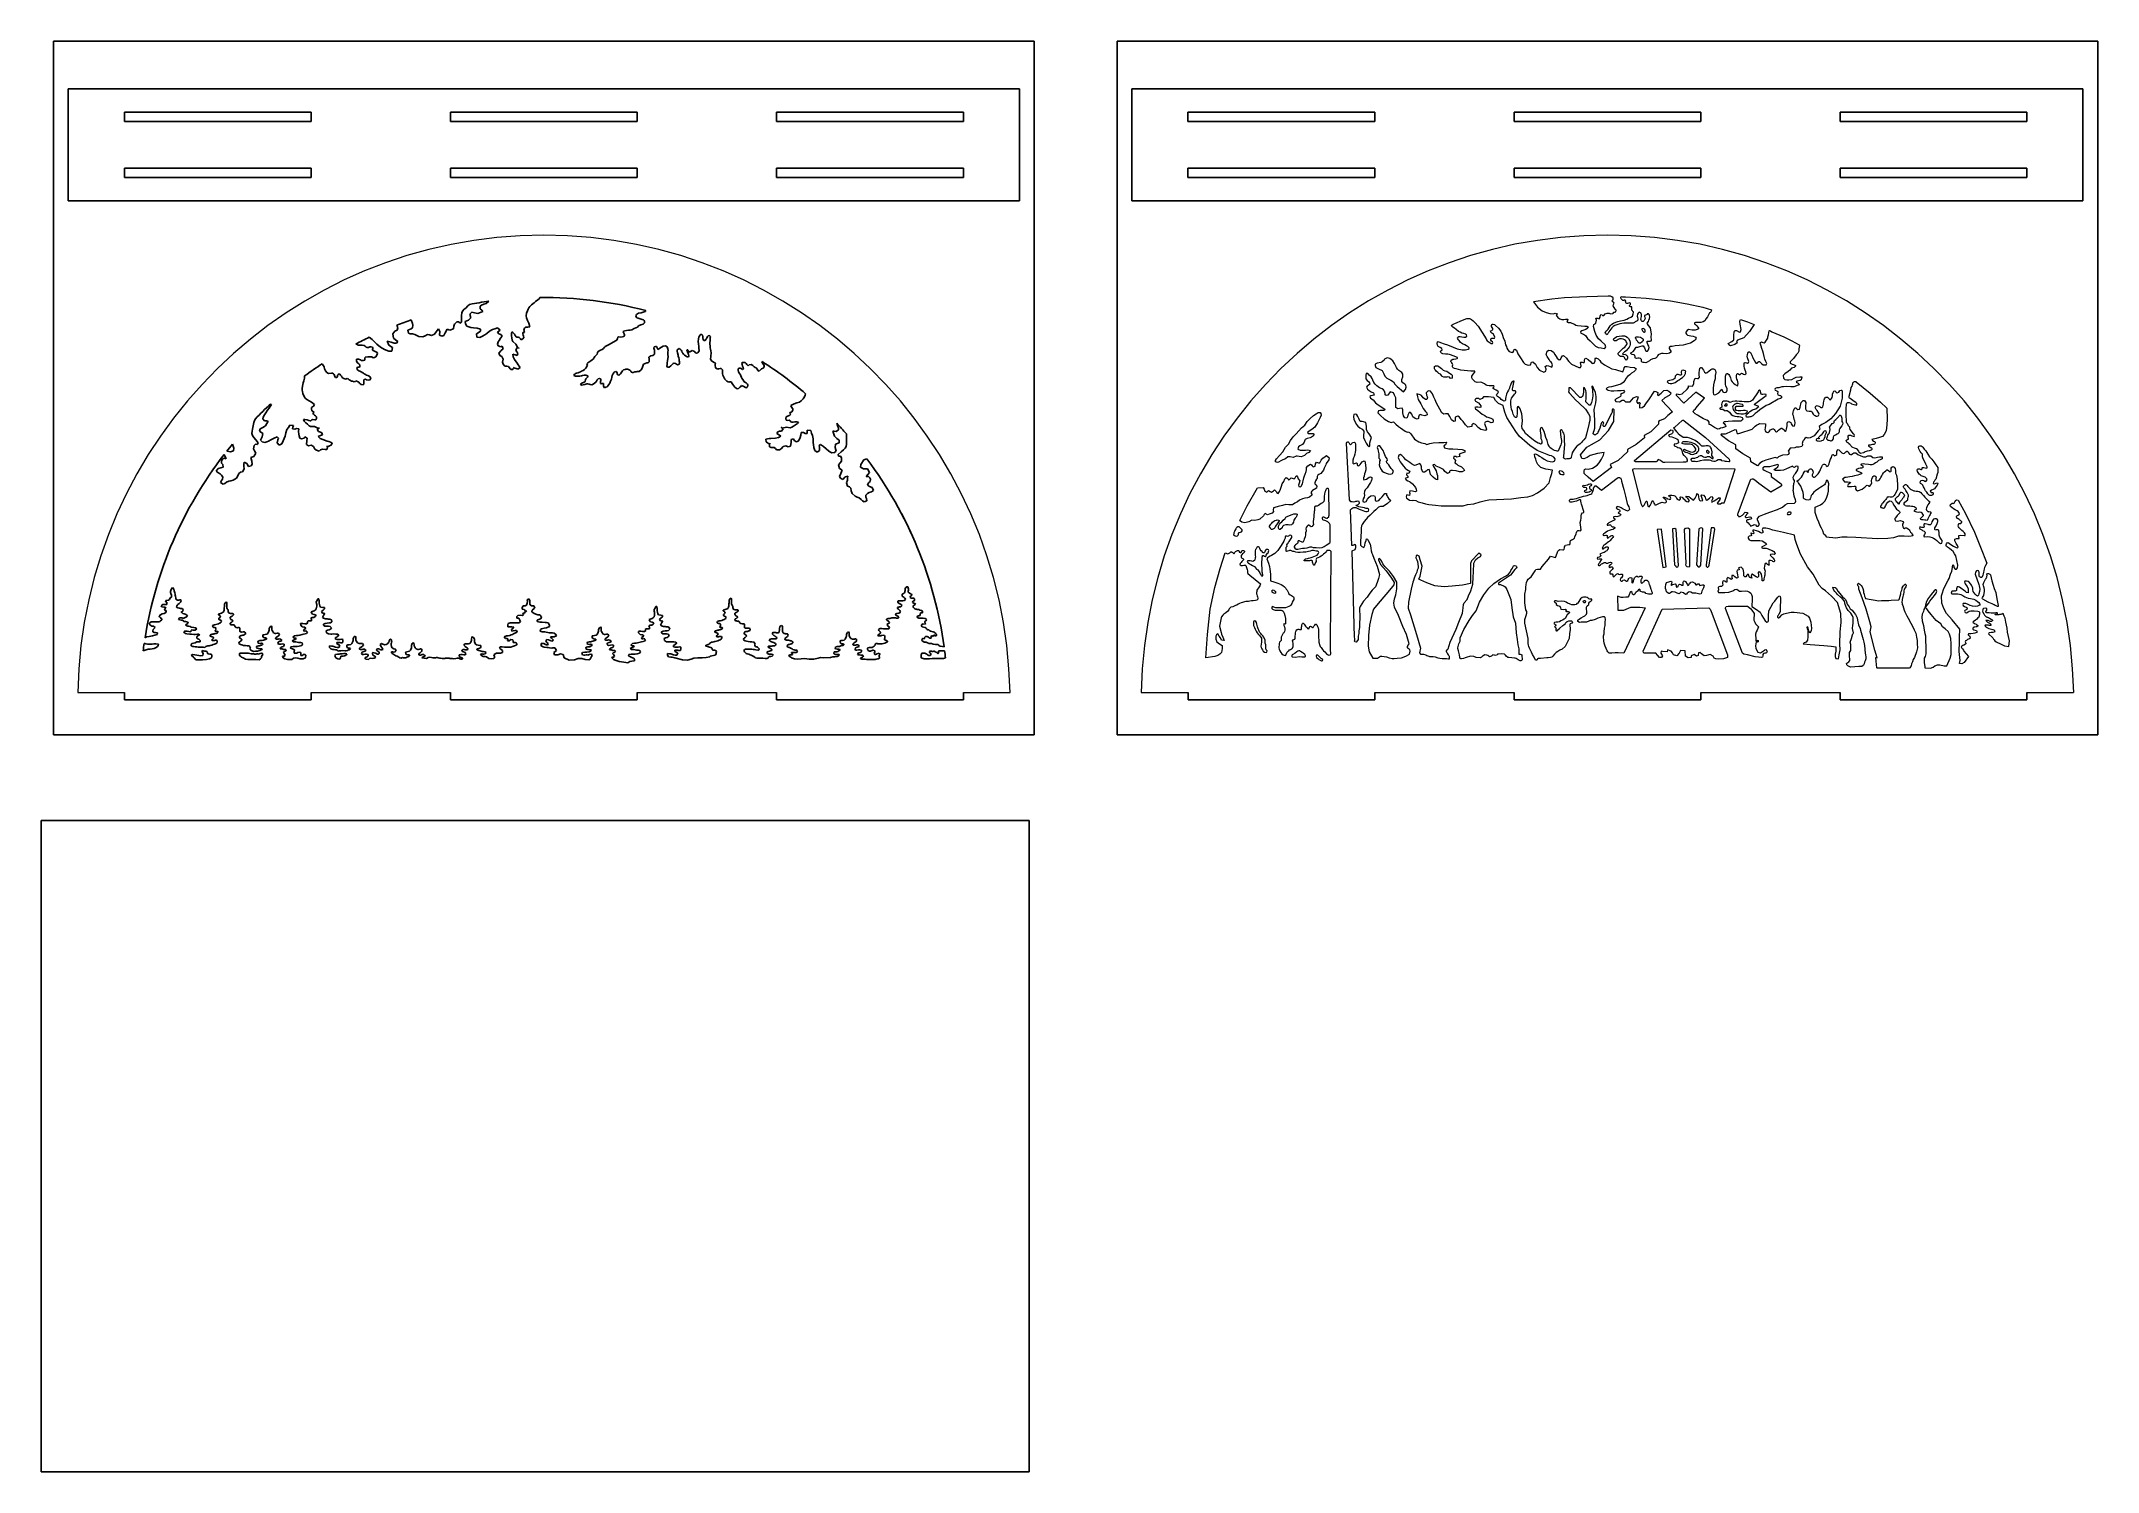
# Model space of a CAD drawing. Header units: millimetres. Extents: x -5 to 875, y -316 to 297.
import ezdxf

# ---------------------------------------------------------------- set-up
doc = ezdxf.new("R2010")
doc.units = ezdxf.units.MM
picture_1 = doc.add_image_def('image1.jpg', size_in_pixel=(1299, 856))

# ---------------------------------------------------------------- blocks, each defined once
blk = doc.blocks.new('derp1')
at = {"lineweight": 5}
blk.add_lwpolyline([(115.08, 45.78), (115.45, 45.13), (116, 44.61), (116.62, 44.37), (116.93, 44.58), (117, 45.27), (116.65, 45.88), (116.45, 46.33), (116.45, 47.05), (116.45, 47.77), (116.45, 48.49), (116.28, 49.48), (116.21, 50.34), (116.21, 50.99), (115.8, 52.22), (115.66, 52.67), (115.32, 53.32), (114.77, 54.08), (114.46, 54.59), (114.08, 55.21), (113.77, 55.82), (113.57, 56.37), (113.33, 57.16), (113.02, 58.19), (112.88, 58.91), (112.85, 59.66), (112.68, 60.55), (112.44, 61), (111.96, 61.38), (111.58, 61.21), (111.48, 60.62), (111.44, 59.77), (111.44, 58.87), (111.82, 57.74), (112.06, 56.89), (112.51, 55.82), (112.95, 55), (113.33, 54.32), (113.81, 53.63), (114.39, 52.7), (114.67, 52.05), (114.73, 51.61), (114.7, 50.85), (114.67, 49.96), (114.53, 48.97), (114.49, 47.77), (114.56, 47.05), (114.84, 46.43), (115.08, 45.78)], dxfattribs=at)
blk = doc.blocks.new('alles1')
at = {"lineweight": 5}
for p, q in [((-249.5, 4), (-224.5, 4)), ((-124.5, 4), (-50, 4)), ((50, 4), (124.5, 4)), ((224.5, 4), (249.5, 4))]:
    blk.add_line(p, q, dxfattribs=at)
for p, q in [((-224.5, 0), (-224.5, 4)), ((-124.5, 0), (-124.5, 4)), ((-50, 0), (-50, 4)), ((-50, 0), (50, 0)), ((50, 0), (50, 4)), ((124.5, 0), (124.5, 4)), ((124.5, 0), (224.5, 0)), ((224.5, 0), (224.5, 4)), ((-224.5, 0), (-124.5, 0))]:
    blk.add_line(p, q)
for points in [[(-39.5, 213), (-37.4, 210.2), (-34.9, 208.1), (-32.8, 207.3), (-30.9, 206.8), (-28.8, 206.6), (-27.9, 207), (-26.8, 206.6), (-27.4, 205.9), (-27.4, 205.9), (-26.6, 204.6), (-25.4, 203.9), (-24.5, 203.6), (-23.3, 203.6), (-22.4, 203.8), (-21.2, 203.7), (-21.2, 203.7), (-21.3, 203), (-21.8, 202.5), (-21.8, 202.5), (-20.8, 202), (-19.8, 202), (-19, 201.6), (-17.7, 201), (-17, 200.5), (-16, 200.4), (-14.1, 200.1), (-12.1, 199.9), (-11, 199.9), (-10.2, 199.5), (-10.8, 198.8), (-11.5, 198.1), (-12.6, 197.8), (-13.7, 197.4), (-14.4, 196.9), (-14.3, 196.3), (-12.9, 195.6), (-12.2, 195.4), (-11.7, 194.9), (-10.7, 193.4), (-9.3, 192.1), (-8.3, 191.2), (-7.3, 190.1), (-6.4, 189.3), (-5, 188.6), (-3.4, 188.3), (-1.8, 188.1), (-1.3, 188.4), (-0.9, 188.9), (-1.3, 190), (-3.3, 192), (-4.8, 193.2), (-6, 195.2), (-6.8, 197.1), (-7.5, 199.8), (-7.2, 200.8), (-6.2, 201.5), (-5.9, 203.2), (-6.2, 204.2), (-5.4, 204.3), (-4.4, 203.9), (-3.9, 204.7), (-3.9, 205.4), (-3.5, 206.2), (-2.9, 206), (-2.6, 205.7), (-1.9, 205.7), (-1.3, 206.5), (-0.2, 206.9), (1, 207), (1.7, 206.6), (2.9, 206.7), (3.3, 207), (3.3, 207.4), (3.7, 207.5), (4.4, 207.6), (4.6, 208.5), (4.2, 209.1), (3.6, 210), (3.1, 210.9), (3.2, 211.6), (3.5, 212), (3.6, 212.3), (3.2, 212.8), (2.8, 212.9), (2.6, 213.3), (2.5, 213.6), (2.7, 213.9), (3.1, 214.1), (3.1, 214.7), (3, 215.2), (2.4, 215.7), (1.6, 216), (0.3, 216.1), (-11.1, 215.7), (-23, 215.1), (-29.7, 214.5), (-39.5, 213)], [(-0.2, 195.4), (-0.7, 195.6), (-1.1, 196), (-1.2, 196.4), (-0.9, 196.9), (-0.6, 197.4), (-0.1, 197.9), (0.3, 198.4), (0.9, 199.3), (1.5, 200.2), (2.3, 201), (3.2, 201.6), (4.4, 202.1), (5.5, 202.5), (6.9, 202.9), (9, 203.2), (10.3, 203.8), (11.3, 204.2), (12.5, 204.7), (13.4, 205.4), (13.7, 206.5), (13.9, 207.2), (14, 207.7), (13.6, 207.9), (13.4, 208.1), (13.1, 208.5), (13.1, 209.8), (13, 210.3), (12.6, 210.4), (12.4, 210.4), (12, 210.5), (11.8, 210.7), (11.8, 211.1), (12.3, 211.6), (12.3, 212.2), (11.7, 212.4), (11.3, 212.2), (10.8, 212.1), (10.4, 212.1), (10.1, 212.3), (9.8, 212.6), (9.7, 213.1), (9.8, 213.5), (9.5, 213.9), (9, 213.8), (8.7, 213.7), (8.2, 213.7), (7.7, 214.2), (7.4, 214.6), (7.1, 214.9), (7.1, 215.5), (7.3, 215.8), (8.1, 215.7), (9.7, 215.6), (20.7, 215), (33.8, 213.5), (42.7, 211.9), (51.1, 210.1), (55.7, 208.7), (55.5, 208), (55.1, 207.3), (54.7, 207.1), (54.2, 206.3), (53.5, 205), (52.8, 204.1), (52.1, 202.9), (51.2, 202.3), (50, 202), (48.2, 202), (47.2, 202), (46.6, 201.7), (46.6, 201.3), (47.2, 200.8), (47.8, 200.1), (48.4, 199.5), (48.7, 198.9), (48.7, 198.6), (48, 198.2), (47, 197.8), (45.3, 197.8), (43.3, 198.1), (42.6, 197.7), (42, 196.8), (41.9, 196.3), (42.4, 195.7), (42.9, 195.2), (43.7, 195), (44.7, 194.8), (45.8, 194.7), (46.8, 194.3), (47.3, 194), (47.5, 193.6), (47.3, 193.2), (46.9, 192.7), (46.5, 192.2), (44.5, 190.9), (43.1, 190.5), (40.5, 189.8), (36.3, 189.4), (34.7, 189.1), (33.7, 189), (33, 188.5), (33, 188), (33.5, 187.2), (33.9, 186.6), (34, 186), (33.2, 185.6), (31.7, 185.2), (29.9, 185.4), (28.9, 185.4), (27.5, 184.8), (27.1, 184.6), (26.8, 184.1), (26.6, 183.5), (26.1, 183), (25.3, 182.6), (24.3, 182.5), (23.1, 182), (22.5, 181.5), (21.2, 180.7), (20.6, 180.4), (19.7, 180.6), (19.2, 180.5), (18.6, 180.7), (18.2, 181), (18.3, 181.7), (18.2, 182.2), (17.7, 182.6), (16.9, 182.9), (16.3, 182.8), (15.6, 182.7), (15, 182.9), (14.8, 183), (14.8, 183.6), (14.6, 184.4), (14.2, 184.7), (13.3, 184.8), (12.9, 184.9), (12.5, 185.3), (12.6, 185.7), (13.8, 186.4), (14.4, 187.3), (15, 188.2), (15.4, 188.8), (16.2, 188.8), (17.3, 189.1), (18.6, 189.5), (19.1, 189.4), (19.9, 188.3), (20.4, 187), (20.9, 186.5), (21.5, 186.6), (22, 187.3), (22.3, 188.5), (22.2, 189.3), (21.6, 190.2), (21.2, 191.2), (21.3, 191.9), (22.9, 192), (23.4, 192.2), (23.5, 192.6), (23.4, 194.1), (23.6, 195.9), (23.2, 197.8), (23, 199.1), (22, 200.4), (21.5, 201.2), (21.2, 201.6), (22, 202.5), (22.2, 203.1), (22.5, 204), (22.6, 204.9), (22.5, 205.7), (22.3, 206.2), (21.9, 206.5), (21.3, 206.5), (21.2, 206.2), (20.9, 206), (20.4, 205.8), (19.9, 205.6), (19.9, 205.2), (20, 204.7), (20.1, 204), (19.9, 203.4), (19.6, 203), (19.2, 202.5), (18.6, 202.4), (18.3, 202.8), (18, 203.1), (17.9, 203.7), (18.1, 204.4), (18.2, 205.2), (18.3, 206.1), (18, 207), (17, 207.4), (16.4, 206.9), (16, 206.3), (15.9, 205.4), (16.1, 204.7), (16.2, 203.7), (16, 202.9), (15.6, 202.6), (14.9, 202.2), (14.5, 201.9), (13.8, 201.6), (12.7, 201.6), (8.8, 201.5), (6.7, 201.2), (4, 200.4), (3, 199.8), (2.3, 199.1), (1.3, 197.7), (0.7, 197), (0.3, 196.2), (0.2, 196), (0.1, 195.7), (-0.2, 195.4)], [(-48.5, 151.4), (-48.9, 151), (-49.3, 151.1), (-49.8, 151.5), (-50.4, 152.8), (-50.9, 154.3), (-51.3, 155.5), (-51.6, 156.7), (-51.7, 158.2), (-51.7, 160), (-51.4, 161.4), (-50.6, 162.4), (-49.7, 163.5), (-49.3, 164.1), (-49.1, 164.6), (-49, 165.1), (-49.4, 165.4), (-50.4, 165.3), (-50.8, 165.7), (-50.8, 166.5), (-50.7, 167.2), (-50.4, 168), (-50.3, 169), (-50.1, 169.9), (-49.9, 170.5), (-50.2, 170.6), (-50.6, 170.4), (-51.1, 170), (-51.6, 169.4), (-51.9, 168.4), (-52.2, 167.6), (-52.5, 166.7), (-53, 165.7), (-53.5, 164.8), (-54, 163.6), (-54.4, 162.1), (-54.5, 161.3), (-54.5, 160.4), (-54.8, 160.1), (-55, 160), (-55.4, 159.9), (-56, 160.2), (-56.8, 160.7), (-57.3, 161.3), (-58.3, 161.9), (-58.9, 162.4), (-59.2, 162.7), (-59.3, 163), (-59.2, 163.5), (-58.7, 164.1), (-58.3, 164.8), (-58.6, 165.2), (-59.5, 165.8), (-60.6, 166.3), (-61.1, 166.6), (-61.2, 166.8), (-60.8, 167.3), (-60.6, 167.7), (-60.8, 168), (-61.9, 168.1), (-62.6, 168.1), (-63.3, 168.1), (-64.3, 168.2), (-65, 168.4), (-65.8, 169.1), (-67.2, 169.8), (-68.1, 170), (-69.7, 169.9), (-70.8, 170.1), (-71.6, 170.8), (-72.2, 171.6), (-72.6, 172.4), (-72.5, 173.2), (-71.8, 174.3), (-71, 175.4), (-70.9, 175.9), (-73.2, 175.9), (-78.5, 176.5), (-81, 177.1), (-81.8, 177.3), (-82.6, 177.7), (-82.8, 177.9), (-82.9, 178.2), (-82.9, 178.8), (-82.7, 179.3), (-82.9, 179.8), (-83.3, 180.3), (-83.7, 180.7), (-83.9, 181.2), (-83.6, 181.7), (-82.8, 182.3), (-82.2, 182.3), (-81.1, 182.4), (-80.5, 182.6), (-80.2, 182.8), (-80.2, 183.2), (-82.5, 184), (-84, 184.7), (-84.6, 184.8), (-85.4, 184.9), (-86.7, 184.9), (-88.1, 185.1), (-88.9, 185.5), (-89.2, 185.8), (-89.3, 186.2), (-89.1, 186.7), (-88.4, 187.3), (-88.6, 188), (-89.6, 188.6), (-90.6, 189.1), (-91, 189.8), (-91.1, 190.7), (-90.9, 191.5), (-90.6, 191.8), (-89.4, 191.3), (-87.4, 190.6), (-85.7, 189.9), (-82.6, 188.8), (-80.4, 187.9), (-77.7, 187.3), (-75.9, 187.3), (-74.6, 187.7), (-74.1, 188), (-74.1, 188.4), (-74.7, 189), (-75.5, 189.4), (-76.3, 190), (-77.5, 190.5), (-78.2, 190.9), (-78.6, 191.3), (-79.1, 191.8), (-79.4, 192.3), (-79.7, 192.7), (-80.1, 193.2), (-80.3, 193.6), (-80.1, 194), (-79.5, 194.4), (-78.9, 194.4), (-77.9, 194.2), (-76.8, 194), (-75.9, 194), (-75.2, 194.7), (-75.4, 195.3), (-75.9, 195.7), (-76.8, 196.1), (-77.9, 196.3), (-78.9, 196.7), (-79.8, 197.2), (-80.9, 198.1), (-81.9, 198.9), (-82.7, 199.4), (-83.4, 200.1), (-83.4, 200.3), (-83.2, 200.7), (-82.6, 201.1), (-81.7, 201.4), (-77.5, 203.1), (-75.2, 204), (-73.9, 204), (-73.3, 203.9), (-72.7, 203.5), (-71.8, 202.8), (-70.9, 201.9), (-69.2, 199.9), (-67, 196.6), (-64.9, 193.1), (-64.7, 192.7), (-64.3, 192.1), (-63.9, 191.8), (-62.7, 191), (-62.2, 190.7), (-61.6, 190.7), (-61.4, 191), (-61.6, 191.6), (-62.1, 192), (-62.4, 192.4), (-62.5, 192.9), (-62.2, 193.4), (-61.9, 193.6), (-61.1, 193.5), (-60.4, 193.5), (-60.3, 194), (-61, 195.6), (-61.5, 196), (-61.8, 196.3), (-62.3, 196.6), (-62.5, 196.8), (-62.6, 197.5), (-61.8, 197.7), (-61.4, 198.1), (-61.4, 198.7), (-62, 199.7), (-62.1, 200.4), (-61.9, 200.8), (-61.6, 201), (-61.2, 201.1), (-60.5, 200.8), (-60, 200.4), (-58.4, 198.9), (-57, 197.3), (-56.3, 195.6), (-55.6, 193.3), (-55, 192.2), (-54.7, 190.9), (-54.5, 189.9), (-54.1, 189), (-53.8, 188.2), (-53.3, 187.3), (-52.6, 186.4), (-51.6, 186), (-50.7, 185.9), (-50.1, 186.7), (-49.9, 187.4), (-49.5, 187.6), (-48.6, 187.1), (-47.9, 185.1), (-46.6, 183.1), (-45, 180.5), (-44, 179.7), (-42.4, 179.1), (-41.1, 179.2), (-40.7, 180.7), (-40, 180.9), (-38.6, 179.7), (-37.7, 177.9), (-36.3, 176.5), (-34.1, 175.3), (-33, 175.8), (-32.8, 177), (-33.4, 178.4), (-32.5, 178.9), (-31.6, 178.7), (-29.8, 178), (-29.4, 179.3), (-30, 180.5), (-30.6, 181.1), (-31.2, 182.1), (-32.2, 183.8), (-32.8, 184.8), (-32.2, 186.6), (-31.4, 187.1), (-30.1, 187), (-28.9, 186), (-28.1, 184.8), (-27.4, 183.8), (-27, 182.9), (-25.8, 182), (-25.1, 182.2), (-24.7, 183), (-24.1, 184), (-23.6, 184.3), (-21.9, 182.8), (-21.3, 181.9), (-20.6, 181.1), (-19.2, 179.6), (-17.3, 178.7), (-15.4, 177.9), (-14.5, 177.9), (-14.1, 178.7), (-14.3, 179.6), (-14.4, 180.5), (-14.2, 180.7), (-13.5, 180.7), (-13, 180.5), (-12.5, 180.5), (-12.2, 180.9), (-12.3, 181.9), (-12, 182.6), (-11.6, 182.8), (-10.4, 182.1), (-8.9, 180.8), (-8.1, 180), (-7.1, 180.1), (-6.5, 181.5), (-6.6, 182.4), (-6.2, 183), (-5, 182.5), (-4.1, 181.6), (-3.5, 180.7), (-1.5, 179.3), (0.3, 178.2), (2.4, 177.2), (4.3, 176.7), (8.3, 175.6), (8.5, 176.1), (8.7, 176.7), (8.9, 177.7), (9.4, 178.4), (10.5, 178.3), (12.2, 178), (14.5, 177.8), (15.3, 177.1), (15, 176.4), (14.1, 175.6), (12.9, 174.8), (12, 174), (10.7, 173), (9.9, 172), (9.4, 171.1), (8.5, 169.9), (7.2, 169), (4.1, 168), (2.1, 167.5), (0.8, 167.3), (-0.1, 166.9), (-0.6, 166.4), (0.3, 165.7), (2, 165.4), (3.4, 165.4), (5.4, 165.5), (7.4, 165.6), (8.6, 165.7), (9.2, 165), (8.6, 164.3), (7.9, 164), (6.9, 163.4), (7.1, 163), (6.9, 162.3), (5.7, 161.6), (4.7, 161), (4, 160.4), (4.4, 159.6), (6.4, 159.4), (7.9, 160.4), (8.8, 160.4), (9.7, 159.4), (12.2, 159.5), (14, 161.6), (15.5, 162.4), (16.5, 162.2), (16.1, 160.9), (15.5, 159.6), (16.3, 158.6), (16.9, 159.2), (17.4, 159.2), (17.5, 158.6), (17.2, 157.8), (17.1, 156.6), (17.2, 156.3), (18.6, 156.4), (19.8, 157.4), (20.9, 159), (22.1, 160.5), (23.3, 162.2), (24.1, 163.6), (25.1, 165.1), (25.9, 165), (26.9, 164.4), (26.8, 163.2), (27.1, 162.8), (28.7, 164.1), (30.1, 165.5), (31.8, 165.7), (32.8, 165.2), (34, 164.2), (33.8, 163.5), (33, 162.9), (30.8, 161.7), (29.1, 160.2), (34.8, 154.2), (32.4, 152.2), (30.5, 150.3), (28.3, 149.4), (27.3, 148.9), (27.4, 147.5), (23.2, 143.5), (19.7, 141.5), (19.8, 140.2), (15.4, 136.7), (10.7, 134), (10.7, 132.7), (5.7, 128.1), (1.4, 125.9), (2.1, 124.3), (-7.6, 116.8), (-10.3, 119.2), (-12.5, 121.1), (-12.4, 122.4), (-12.3, 123.2), (-11.7, 123.6), (-10.4, 123.5), (-8, 124), (-5.5, 125.6), (-4.4, 126.9), (-3.1, 128.8), (-2.1, 131), (-1.7, 132.4), (-5.4, 131.8), (-9.2, 130.7), (-10.9, 129.7), (-12.7, 129), (-13.7, 129.2), (-14.5, 131.1), (-11.1, 135.3), (-8.5, 136.7), (-4.1, 139.1), (0.5, 144.1), (3.4, 148.9), (3.6, 155.2), (3.3, 155.6), (2.7, 155.5), (2.6, 155.1), (2.5, 154.4), (2.5, 153.9), (2.1, 153.2), (-1.4, 146.3), (-1.9, 146.3), (-2.3, 146.7), (-2.3, 147.2), (-2.2, 147.8), (-2, 148.3), (-2.4, 148.7), (-2.7, 148.7), (-3.1, 148.3), (-3.3, 147.8), (-4.1, 145.4), (-4.6, 144.1), (-5.1, 143.2), (-5.4, 142.5), (-6, 142.1), (-6.3, 141.8), (-6.9, 141.9), (-7.4, 142.1), (-7.6, 142.4), (-7.5, 143.2), (-7.1, 144.1), (-6.8, 145.3), (-6.7, 147.4), (-6.8, 149.4), (-7.1, 155.3), (-6.3, 158.9), (-6, 160.5), (-6.1, 162.3), (-6.4, 164.4), (-7.4, 166.8), (-7.8, 167.7), (-8.1, 167.8), (-8.3, 167.7), (-8.3, 167.6), (-8.3, 167.4), (-8.2, 167.1), (-8.1, 166.7), (-8, 166.2), (-8, 165.6), (-7.9, 162.6), (-8.1, 160.5), (-8.5, 159.1), (-8.9, 158.2), (-9.3, 157.6), (-9.7, 157.6), (-9.9, 157.8), (-10.2, 158.1), (-11.6, 159.5), (-11.4, 161.6), (-11.4, 163.1), (-11.4, 164.5), (-11.5, 165.6), (-12.2, 167), (-12.6, 167.1), (-12.9, 166.8), (-12.8, 164.6), (-13, 163.7), (-13.2, 162.8), (-13.4, 162.4), (-13.7, 162.1), (-14.1, 161.8), (-14.7, 161.8), (-19.8, 166.9), (-20.4, 167), (-20.7, 166.9), (-20.7, 166.6), (-20.6, 166.1), (-20.6, 165.5), (-20.8, 164.8), (-20.5, 164.2), (-20.2, 163.9), (-17.1, 160.5), (-15.3, 158.9), (-11.8, 155.6), (-10.1, 153.1), (-9.5, 151.8), (-9.4, 150.9), (-9.5, 149.5), (-9.7, 148.2), (-10, 147.3), (-11.2, 142.2), (-11.8, 140.2), (-12.6, 139.2), (-13.3, 138.4), (-13.7, 137.8), (-14.6, 137), (-15.8, 136.1), (-16.3, 135.7), (-17.6, 134.1), (-18.4, 133), (-18.9, 132.1), (-19.1, 131.3), (-19.3, 130.5), (-19.4, 129.9), (-19.4, 129.5), (-19.7, 129.2), (-20.2, 129.1), (-20.5, 128.9), (-21, 128.9), (-21.7, 128.9), (-22.5, 128.8), (-22.8, 128.9), (-23.2, 129.2), (-23.4, 129.5), (-23.5, 129.7), (-23.4, 130.2), (-23, 134.6), (-22.8, 136.7), (-22.9, 138.6), (-22.9, 140.2), (-22.9, 141.3), (-23.4, 142.7), (-23.9, 143.5), (-24.3, 144.2), (-24.8, 144.4), (-25.1, 144.3), (-25.3, 143.9), (-25, 140.5), (-24.6, 138.7), (-24.6, 137.8), (-24.9, 136.5), (-25.4, 135.3), (-26, 134), (-26.4, 133.1), (-26.9, 133), (-27.5, 133.2), (-28.3, 133.5), (-29.1, 133.8), (-30.1, 134.5), (-30.8, 135.1), (-31.2, 135.7), (-31.7, 136.7), (-32.3, 138.7), (-32.9, 140.4), (-33.6, 142.4), (-33.9, 143.6), (-34.9, 145.5), (-35.2, 145.7), (-35.6, 145.6), (-36.1, 144.9), (-36.1, 144), (-35.7, 141.5), (-35.7, 140.6), (-35.6, 139.8), (-35.3, 139.1), (-35.2, 138.5), (-35.1, 138), (-35.2, 137.5), (-35.4, 137), (-35.9, 136.9), (-36.3, 137.1), (-37, 137.4), (-37.9, 137.9), (-38.8, 138.4), (-39.7, 139.2), (-41.4, 140.4), (-43.8, 142.6), (-44.7, 144.1), (-45.6, 145.2), (-45.8, 146.5), (-45.5, 149.2), (-45.7, 151.4), (-45.8, 153.1), (-46.2, 154.1), (-46.8, 155.8), (-47.6, 157), (-48.2, 156.8), (-48.4, 156.3), (-48.4, 155.2), (-48.4, 153.6), (-48.5, 151.4)], [(18.6, 198.6), (18.4, 198.5), (18.4, 198.2), (18.6, 197.8), (18.8, 197.5), (19.1, 197.1), (19.5, 196.8), (19.9, 196.7), (20.1, 196.9), (20.2, 197.1), (20.2, 197.4), (20.2, 197.8), (20.1, 198), (19.9, 198.2), (19.6, 198.6), (19.1, 198.8), (18.6, 198.6)], [(71.3, 203.5), (74.9, 202.3), (78.6, 200.9), (76.1, 197.1), (73, 193.7), (69.6, 192.4), (69.1, 191.7), (69.4, 191.1), (68.1, 190.1), (65.9, 189.5), (65, 190), (64.7, 190.7), (66.5, 191.7), (67.6, 192.7), (67.7, 194), (67.7, 195.2), (67.8, 196.9), (68.1, 197.7), (69, 197.6), (70.6, 196.8), (71.3, 197), (71.5, 198.1), (71, 201), (70.9, 202.4), (71.1, 203.1), (71.3, 203.5)], [(10, 181.8), (9.6, 182.1), (9.5, 182.3), (9.3, 182.9), (9.2, 183.2), (8.8, 183.5), (8.4, 183.7), (7.8, 183.7), (7, 183.8), (6.4, 184.1), (6.2, 184.2), (5.9, 184.7), (5.8, 185.1), (5.8, 185.5), (6.2, 186.1), (6.8, 186.6), (7.6, 187.3), (8.5, 188.2), (9.3, 188.8), (9.8, 189.4), (10.4, 190.1), (10.6, 190.5), (10.6, 190.9), (10.1, 191.5), (9.8, 192.1), (9.1, 192.6), (8.4, 193), (7.5, 193.2), (6.5, 193.2), (5.8, 192.9), (4.7, 192.1), (4.2, 192.1), (3.6, 192.1), (3.3, 192.8), (3.4, 193.4), (4.3, 193.9), (5.1, 194.4), (6.3, 194.6), (7.7, 194.8), (9.1, 194.8), (9.7, 194.6), (10.6, 194), (11.3, 193.3), (11.9, 192.2), (12.2, 191.2), (12.2, 190.2), (12, 189.5), (11.6, 188.8), (11.1, 188.1), (10.7, 187.6), (10, 186.8), (9.1, 186.2), (8.6, 185.7), (8.2, 185.3), (8.2, 185.3), (8.1, 184.9), (8.8, 184.8), (9.7, 184.9), (9.9, 184.6), (10.2, 184.3), (10.5, 184.1), (10.7, 183.8), (10.8, 183.6), (10.8, 183.1), (10.7, 182.7), (10.5, 182.4), (10.1, 181.8)], [(17.7, 190.9), (17, 190.8), (16.4, 191.3), (16, 191.9), (15.6, 192.5), (15.3, 193.1), (15.1, 193.5), (15, 193.9), (15.2, 194.2), (15.9, 194.3), (16.7, 194.3), (17.7, 194), (18.3, 193.7), (18.8, 193.3), (19.1, 193), (19.2, 192.6), (19.1, 192.2), (18.8, 191.9), (18.5, 191.5), (17.7, 190.9)], [(47.3, 164.6), (40.9, 158.8), (37, 162.8), (37, 163.5), (37.4, 163.7), (38.4, 163.4), (40, 163.8), (42.7, 166.2), (43.3, 167.2), (43.4, 168.1), (45.5, 167.9), (46.2, 169.1), (46.3, 170.4), (46.7, 171.7), (47, 172.2), (48.2, 171.9), (48.8, 172), (49.2, 172.7), (49.1, 173.9), (49.1, 175.2), (49.2, 176.3), (49.5, 177.4), (49.9, 177.8), (50.3, 177.8), (50.9, 177.2), (51.4, 176.5), (51.9, 175.4), (52.4, 175), (52.6, 174.8), (53.3, 175.1), (54.3, 175.9), (55.3, 176.7), (56.1, 177.1), (56.7, 177.1), (57.5, 176.8), (57.9, 176), (58.1, 175.2), (57.7, 173.5), (57.6, 171.8), (57.2, 170.2), (56.8, 168.6), (56.5, 166.6), (56.5, 165.3), (56.5, 164.2), (56.7, 163.5), (57.1, 163.3), (58, 163.4), (59.6, 164.3), (60.8, 165.8), (61.2, 166.2), (61.8, 164.9), (62.1, 164.6), (62.9, 164.5), (63.5, 164.6), (64.1, 165.3), (64, 166.6), (63.3, 167.8), (63.2, 168.9), (63.2, 170.4), (63.2, 172), (63.2, 173.2), (63.5, 174.3), (63.8, 174.6), (64.3, 174.6), (65, 174.1), (65.3, 173.5), (65.8, 172.3), (66.2, 170.8), (66.7, 170.1), (67.4, 169.4), (68.4, 168.7), (69.6, 168.1), (69.8, 168.4), (69.9, 169.3), (69.6, 171.1), (69.2, 171.6), (69.1, 172.5), (69, 173.4), (69.2, 174.2), (69.6, 174.6), (70.1, 174.4), (70.9, 173.9), (71.6, 174.7), (71.8, 174.9), (72.3, 174.6), (72.8, 174.2), (73.5, 174.1), (74.1, 174.4), (74.3, 174.7), (74.1, 175.6), (73.7, 176.5), (73.4, 177.4), (73.2, 178.5), (73.1, 179.4), (73.1, 180), (73.3, 180.5), (73.7, 180.6), (74.5, 180.4), (75, 180.2), (75.5, 180.5), (75.7, 181), (75, 183), (74.8, 183.9), (74.9, 184.7), (75.1, 185.5), (75.3, 186), (75.7, 186.3), (76.1, 186.3), (76.5, 185.9), (76.9, 185.1), (77.2, 184.4), (77.9, 183.1), (78.6, 181.7), (79.2, 180.6), (79.5, 180.2), (80.1, 180.2), (80.5, 180.7), (81.1, 181), (81.3, 181), (81.9, 180.6), (82.6, 179.8), (83.4, 179.3), (84.3, 179.2), (85, 179.2), (85.3, 179.9), (84.8, 181.1), (84.3, 182.3), (83.8, 183.7), (83.5, 185.3), (83.2, 186.6), (82.7, 188), (82.2, 189.3), (81.9, 190.3), (81.7, 191.1), (81.9, 191.3), (82.4, 191.5), (83.2, 191.3), (83.9, 191.1), (84.5, 191.4), (85.8, 193.6), (85.8, 194.3), (86.2, 195.4), (86.4, 196.4), (86.6, 197.4), (86.7, 197.7), (87.2, 197.5), (88, 197), (94.4, 194.3), (98.7, 192.2), (102.6, 190), (102.8, 189.6), (102.7, 188.8), (102.5, 187.8), (102.4, 186.6), (101.9, 185.6), (101, 184.6), (99.5, 182.6), (98.7, 181.8), (97.8, 180.8), (97.8, 180.1), (98.8, 179.6), (100, 179.3), (100.6, 179), (100.6, 178.5), (99.9, 177.9), (98.6, 177.4), (97.7, 176.5), (96.7, 175.7), (94.9, 174.5), (94.1, 173.5), (94.3, 172.2), (94.9, 171.5), (96, 171.3), (97, 171.3), (98.7, 171.5), (100, 172.1), (101.1, 172.7), (102.9, 172.9), (104, 172.8), (103.7, 171.3), (103.1, 170.9), (102.2, 170.7), (101.4, 170.5), (101, 170), (101, 170), (102, 169.5), (102.5, 169.1), (102.7, 168.6), (102.1, 168.4), (99.8, 167.5), (98.2, 167.5), (96, 167.7), (94.2, 167.5), (93.3, 167.5), (91.8, 167), (90.7, 166.9), (89.8, 166.6), (89.6, 166), (89.8, 165.7), (90.6, 165.3), (91.2, 165), (91.2, 164.6), (91.1, 164), (91.2, 163.2), (92.2, 162.8), (92.7, 162.8), (92.7, 162.8), (93.1, 162.3), (93.2, 162), (93.1, 161.7), (92.6, 161.3), (91.3, 160.9), (86.6, 158), (84.9, 157.5), (81.6, 155.2), (80.1, 153.9), (79, 153.3), (78.4, 152.5), (77.8, 151.9), (76.7, 151.5), (76.3, 151.4), (75.6, 151.3), (74.5, 151.3), (74.5, 151.3), (74.3, 152.1), (74.6, 152.9), (75.7, 153.8), (76.2, 154.3), (77.6, 155.2), (79.4, 155.8), (80.5, 156.6), (81, 156.9), (79.3, 157.6), (78.8, 157.7), (78.8, 157.7), (78.7, 158.2), (78.7, 158.2), (79.5, 158.7), (84.9, 162.8), (85, 163.4), (84, 163.5), (83.2, 163.4), (82.8, 163.4), (82.3, 163.5), (81.8, 165.5), (81.4, 165.7), (80.9, 165.4), (80.7, 164.8), (77.6, 160.3), (76.6, 159.6), (75.8, 159.5), (74.8, 159.5), (74.1, 159.5), (73.1, 159.5), (71.9, 159.6), (70.6, 159.7), (69.3, 159.8), (68.3, 159.8), (67, 159.7), (66.1, 159.3), (65.5, 159.1), (64.6, 159.7), (64, 159.9), (63.3, 159.9), (62.2, 159.9), (61.5, 159.4), (61.3, 158.8), (61.1, 158.1), (61.2, 157.2), (61.2, 156.6), (61.2, 156.6), (60.2, 156), (60.1, 155.7), (60.6, 155.6), (61.7, 155.5), (61.7, 155.5)], [(-123.3, 180.1), (-124.3, 179.7), (-124.4, 179), (-123.9, 177.9), (-122.6, 177.1), (-120.5, 176.3), (-120.5, 176.3), (-119.7, 174.5), (-119.2, 173.2), (-118.1, 172.1), (-116, 171), (-114.6, 170.1), (-113.8, 168.9), (-112.6, 167.6), (-109.2, 164.9), (-108.1, 166), (-107.7, 167.3), (-107.9, 168.4), (-108.5, 169), (-109.5, 169.6), (-110, 170.3), (-110, 171.4), (-109.6, 172.9), (-109.6, 174.3), (-110.1, 175.2), (-111.7, 176.2), (-112.3, 176.9), (-113, 177.9), (-114, 179.9), (-114.8, 181.4), (-115.7, 182.1), (-116.5, 182.6), (-117.8, 183.1), (-117.8, 183.1), (-119.1, 182.5), (-119.6, 181.7), (-120.5, 180.9), (-121.3, 180.6), (-123.3, 180.1)], [(-88.7, 173.4), (-89.4, 174.2), (-90.3, 174.7), (-90.8, 175.2), (-91.6, 175.8), (-92, 176.4), (-92.4, 176.7), (-92.6, 177.2), (-92.5, 177.8), (-92.5, 178.4), (-92, 178.7), (-91.5, 178.7), (-90.8, 178.7), (-90.2, 178.4), (-89.5, 177.8), (-88.9, 177.3), (-87.9, 176.4), (-87.1, 176.1), (-86, 175.8), (-84.5, 174.9), (-83.7, 174.2), (-83.2, 173.7), (-83.2, 172.8), (-83.2, 172.1), (-83.6, 171.9), (-84.1, 172.2), (-84.6, 172.6), (-85.4, 172.8), (-86, 172.6), (-86.7, 172.6), (-87.6, 172.7), (-88.4, 173.1), (-88.7, 173.4)], [(33.3, 170.8), (32.1, 170.6), (31.9, 170.1), (32.6, 169.5), (33.5, 169.2), (34.4, 169.2), (35.2, 169.5), (36.3, 169.9), (37, 170.3), (37.7, 170.8), (38.3, 171.2), (39.3, 172), (40.1, 172.5), (41.2, 173.5), (41.7, 174.6), (41.8, 175.2), (41.9, 175.9), (40.7, 176.5), (39.9, 176.3), (39.5, 175.5), (39.5, 175), (39.6, 174.3), (39.4, 173.8), (39, 173.7), (37.8, 174.1), (37.1, 174.1), (36.2, 173.2), (36, 172), (35, 171.3), (33.3, 170.8)], [(-105.9, 109.4), (-107.3, 109.7), (-107.6, 109.3), (-107.8, 108.7), (-107.5, 108), (-106.6, 107.3), (-105.9, 106.9), (-104.6, 106.7), (-104, 106.8), (-102.5, 106.7), (-101.4, 106), (-99.2, 105.4), (-97.4, 104.9), (-95.6, 104.5), (-92, 104.1), (-89, 103.9), (-86, 103.9), (-81.7, 103.8), (-77.2, 103.8), (-74.9, 104.5), (-71.6, 104.9), (-68.1, 106), (-65.2, 106.6), (-63.5, 107.1), (-51.3, 107.6), (-46.4, 108.2), (-42.6, 108.6), (-40.1, 109.4), (-37.4, 110.7), (-35.6, 112), (-33.9, 113.3), (-31.2, 116.1), (-30.5, 118.9), (-29.7, 121.2), (-29.4, 122.9), (-32.9, 123.4), (-34.6, 123.9), (-35.6, 124.4), (-36.4, 125), (-37.3, 126), (-37.9, 127.4), (-38.4, 128.7), (-38.8, 130), (-39.1, 131.4), (-38.5, 131.6), (-37.1, 131), (-36.3, 130.4), (-35.1, 129.6), (-33.9, 128.8), (-32.3, 127.9), (-30.7, 127.5), (-29.4, 127.4), (-28.9, 127.5), (-28.2, 127.9), (-28, 129), (-28.7, 129.8), (-29.9, 130.5), (-31, 130.8), (-32.2, 131.3), (-37.6, 133.4), (-41.6, 136.1), (-43, 137.4), (-47.1, 141), (-49, 143.6), (-53.8, 151), (-54.9, 153.9), (-55.5, 155.9), (-55.9, 157.5), (-58.3, 158.6), (-59.9, 160.2), (-60.8, 161.8), (-63.7, 162.2), (-64.8, 162.2), (-66.3, 162.2), (-67, 161.2), (-67, 161.2), (-68.3, 160.7), (-68.8, 161.2), (-70.1, 161.3), (-70.7, 160.9), (-71, 160.6), (-70.6, 159.9), (-69.1, 158.9), (-68.3, 158.1), (-67.7, 157.4), (-67.7, 156.7), (-68.3, 156.5), (-69.4, 156.7), (-70.4, 156.7), (-70.9, 156.4), (-70.7, 155.7), (-69.3, 154.9), (-68.1, 153.7), (-67, 152.9), (-65.7, 152.1), (-64.7, 151.5), (-64, 151.3), (-62.4, 150.8), (-61.3, 150.2), (-61.2, 149.3), (-61.4, 148.5), (-62.3, 148.3), (-63.7, 149), (-64.5, 149), (-65.5, 148.6), (-65.8, 147.9), (-64.7, 144.8), (-65.2, 144.1), (-67.8, 144.7), (-69.2, 145.8), (-70.6, 147.3), (-71.8, 147.9), (-72.6, 147.1), (-72.6, 146.3), (-72.6, 146.3), (-74.7, 146), (-76, 147.2), (-77.3, 148.9), (-78.3, 150.1), (-79.2, 151.2), (-80.1, 151.8), (-81.5, 151.2), (-81.5, 149.2), (-82.3, 148.9), (-83.4, 149.8), (-84.3, 151.6), (-85.2, 153), (-86.6, 153), (-87.6, 152.8), (-88.7, 153.5), (-89.8, 155.5), (-91.5, 158.7), (-92.3, 160.6), (-93, 161.9), (-93.6, 163.8), (-94.7, 165.2), (-95.9, 165.4), (-97.1, 164.2), (-96.8, 163), (-96.4, 162), (-96.7, 160.8), (-97.4, 160.7), (-98.6, 161.6), (-99.6, 162.8), (-100.3, 163.2), (-102.1, 163.7), (-101.6, 162.2), (-101.3, 160.7), (-99.8, 158.4), (-99.3, 157.4), (-98.7, 155.9), (-97.4, 154.3), (-96.7, 153.5), (-96.5, 152.6), (-97.8, 152), (-99.4, 152.3), (-100, 152.7), (-100.8, 152.4), (-101.1, 151.3), (-101.1, 150.5), (-101.8, 150.2), (-102.9, 150.5), (-104.1, 151.4), (-104.7, 152.8), (-105.4, 153.7), (-106.2, 153.7), (-106.8, 152.4), (-107.1, 151.4), (-107.4, 150.7), (-108.4, 150.9), (-109.2, 151.9), (-109.6, 153.5), (-109.6, 155.2), (-109.9, 156), (-111.3, 155.9), (-111.3, 155.9), (-112.2, 155.8), (-113.2, 156.4), (-113.3, 157.4), (-113.3, 159.5), (-113.3, 161.6), (-113.9, 163.1), (-114.6, 164.3), (-116.3, 164.9), (-117.6, 163.1), (-117.6, 163.1), (-118.4, 162.8), (-119, 163.2), (-119, 164), (-119.4, 165.2), (-119.9, 165.9), (-120.6, 166.4), (-122.1, 167), (-123.4, 168), (-124.3, 168.9), (-125.1, 169.9), (-125.5, 171), (-125.9, 171.9), (-126.5, 172.8), (-127.5, 173.8), (-128.2, 174.6), (-129.1, 174.7), (-129.4, 173.7), (-129.4, 172.9), (-129.4, 172.3), (-129.4, 171.7), (-128.6, 170.9), (-127.9, 170.3), (-127.3, 169.6), (-127.1, 168.9), (-128, 168.3), (-128.6, 167.8), (-128.9, 167.3), (-128.5, 166.3), (-127.5, 165.5), (-126.4, 164.9), (-125.2, 164.2), (-125, 163.6), (-124.9, 163.1), (-125.7, 162.8), (-126.7, 162.6), (-127.1, 162.4), (-126.8, 161.4), (-125.4, 160.5), (-124.2, 158.9), (-122.8, 157.8), (-120.7, 156.6), (-118.9, 155.3), (-119.7, 154.8), (-121.6, 154.8), (-122.5, 154.7), (-122.9, 153.6), (-121.4, 152.2), (-119.5, 150.3), (-118.1, 149.5), (-117.2, 148.9), (-115.8, 148.4), (-115.2, 148.6), (-114.6, 148.8), (-114, 148.2), (-113.2, 147.5), (-111.9, 146.3), (-110.7, 145.5), (-109.5, 144.6), (-108.3, 143.8), (-107.2, 143.3), (-106.6, 143.4), (-105.9, 143), (-105.2, 142.4), (-103.3, 139.5), (-100.9, 138.1), (-99.5, 137.6), (-97.7, 137.2), (-96.6, 136.6), (-95, 137.2), (-93.2, 137.5), (-90.2, 137.7), (-87.5, 137.7), (-86.2, 137.8), (-86.2, 137.8), (-86.6, 136.4), (-87.5, 135.9), (-87.2, 134.9), (-84.9, 134.4), (-82.8, 134.4), (-80.1, 134.2), (-77.7, 133.9), (-76.4, 133.4), (-76.4, 132.5), (-77.9, 132), (-79.4, 131.4), (-79.4, 131.4), (-79.1, 130.2), (-79.1, 130.2), (-80.6, 129.9), (-81.2, 130.2), (-82.3, 130.2), (-82.4, 129.4), (-81.8, 128.8), (-81.3, 128), (-81.3, 128), (-81.6, 126.9), (-80.8, 126.3), (-80, 125.6), (-78.2, 124.6), (-77.5, 124.2), (-76.8, 123.4), (-76.6, 122.8), (-77.7, 122), (-79.2, 122), (-81, 122.6), (-82.9, 122.8), (-83.8, 122.8), (-84.6, 122.3), (-84.6, 121.6), (-85.7, 121.2), (-87.1, 122.1), (-87.8, 123.2), (-89.9, 124.3), (-91.7, 125.1), (-92.6, 125.9), (-93.4, 125.8), (-93.1, 124.8), (-92.3, 123.5), (-91.7, 122.6), (-91.3, 121), (-91, 120), (-90.9, 117.8), (-92, 118.1), (-93.3, 119.1), (-94.7, 120.5), (-95, 122.2), (-95.5, 123.2), (-95.5, 123.2), (-96.3, 123), (-97, 122.3), (-97.9, 121.9), (-98.8, 121.9), (-99.5, 123.6), (-99.5, 124.7), (-99.9, 125.8), (-100.5, 126.4), (-101.3, 126.1), (-101.3, 126.1), (-102.6, 125.5), (-103.3, 125.4), (-104.8, 126.3), (-105.8, 127), (-106.8, 127.7), (-107.9, 128.5), (-109, 129.6), (-110.1, 130.7), (-111, 131.2), (-111.6, 131), (-111.6, 131), (-112.1, 129.7), (-111.8, 129.1), (-111.8, 129.1), (-111, 127.4), (-110.4, 126.7), (-109.1, 125), (-109.1, 125), (-108.3, 124), (-107.4, 123.3), (-106.5, 122.8), (-105.8, 122.3), (-105.8, 122.3), (-106.3, 121.2), (-107.3, 121.3), (-107.3, 121.3), (-107.6, 120.4), (-107.6, 120.4), (-106.7, 119.6), (-107, 118.9), (-107, 118.9), (-108.2, 118.4), (-107.7, 117.7), (-106.9, 117.2), (-106, 116.8), (-105.4, 116.5), (-104.4, 115.5), (-104.4, 115.5), (-103.5, 114.5), (-102.8, 113.7), (-102.8, 113.7), (-102.4, 112.7), (-102.4, 112.7), (-102.2, 111.6), (-103, 111.3), (-104.3, 111.6), (-105.7, 111.8), (-105.7, 111.8), (-106, 111), (-105.7, 110.4), (-105.9, 109.4)], [(80.3, 125.2), (76.7, 127.4), (76.6, 129.3), (72.5, 131.6), (68.7, 134.4), (68.7, 136.4), (64.8, 138.6), (61, 141.5), (60.9, 142.1), (61.1, 142.4), (61.4, 142.4), (62, 142.3), (62.3, 142.3), (63.2, 142.3), (63.8, 142.6), (68.3, 144.7), (68.9, 144.4), (69.1, 143.6), (69.2, 142.9), (69.5, 142.6), (70.2, 142.5), (70.8, 142.7), (77.4, 144.8), (79, 146.4), (79.8, 146.9), (80.8, 147.5), (81.4, 147.8), (84.6, 147.7), (84.6, 147), (84.4, 145.4), (84.3, 144.6), (84.4, 144), (84.8, 143.4), (85.1, 143.2), (85.9, 143.1), (86.8, 143.8), (87.3, 144.5), (87.9, 144.9), (88.5, 145), (88.8, 145.1), (89.2, 144.7), (89.7, 144), (89.9, 143.6), (89.9, 143.6), (90.5, 143.4), (91, 143.8), (91.6, 144.3), (92.4, 145), (93, 145.4), (93.4, 145.3), (94.6, 144.4), (94.8, 143.9), (95.2, 143.8), (95.7, 144.1), (95.8, 144.8), (96.2, 146.6), (96.2, 147.7), (96.3, 148.6), (96.3, 148.6), (97.1, 148.9), (98.1, 148.5), (98.3, 147.7), (99, 146.7), (99, 146.7), (99.9, 146.5), (100.3, 147.2), (100.4, 148.3), (100.3, 149.3), (99.9, 150), (99.7, 151.2), (99.5, 152), (99.3, 152.7), (99.4, 154), (99.6, 154.6), (100, 155.5), (100.3, 156.2), (100.8, 156.2), (101.4, 155.7), (101.9, 155.3), (102.8, 155.5), (103.1, 156.6), (103.7, 159.1), (104.8, 160.2), (105.5, 160.1), (106.2, 159.1), (106, 157), (106, 155.7), (106.3, 155.1), (106.7, 154.6), (107.9, 154.4), (109.3, 154.4), (109.6, 153.7), (110.1, 152.9), (110.7, 152.4), (111.1, 152.1), (111.7, 151.8), (112.2, 151.8), (112.7, 151.9), (113, 152.1), (113.3, 152.9), (113.1, 153.4), (112.7, 154), (112.2, 154.9), (111.8, 155.4), (111.3, 156), (111.2, 156.5), (111.5, 157.2), (111.5, 157.2), (112.2, 157.5), (112.6, 157.4), (113.1, 157.1), (113.6, 156.9), (113.9, 156.7), (114.2, 156.5), (114.6, 156.4), (114.9, 156.5), (115.2, 156.8), (115.4, 157.5), (115.6, 158.2), (115.7, 158.8), (115.8, 159.8), (116, 160.5), (116.2, 161.1), (116.5, 161.6), (116.8, 161.9), (117.3, 162), (117.7, 161.9), (118.6, 161.1), (118.9, 160.8), (119.4, 160.6), (120, 161.2), (120.3, 161.8), (120.5, 162.7), (120.5, 163.6), (120.8, 164.5), (121.2, 165.1), (121.7, 165.4), (122.1, 165), (122.4, 164.6), (122.9, 164.2), (123.8, 164.6), (124.4, 165.5), (125.1, 165.8), (125.5, 165.7), (125.7, 165.1), (125.7, 164.2), (125.7, 161.5), (124.6, 157.2), (122.1, 153.2), (119.6, 150.3), (116.9, 148.4), (114.8, 147.3), (113.4, 146.3), (113.7, 144.9), (112.8, 143.9), (110.7, 141.3), (109.3, 140.5), (108.5, 140.2), (107.4, 140.1), (106.3, 140.3), (105.6, 139.9), (105.2, 139.2), (105, 138.7), (104.5, 138.4), (104.5, 138.4), (104.2, 137.2), (104.2, 137.2), (104.4, 136.6), (104.4, 136.2), (104, 135.5), (102.7, 135.3), (101.8, 135.3), (101.1, 135.2), (100.3, 134.8), (98.4, 134.7), (97.8, 134.6), (97.4, 134.2), (97, 133.6), (96.7, 133.1), (97, 132.6), (97.3, 132.2), (97.3, 132.2), (96.9, 131.3), (96.3, 131.1), (93.7, 130.9), (91.6, 130), (90.8, 129.4), (89.7, 129.7), (84.8, 128.3), (83, 127.6), (81.6, 126.6), (80.3, 125.2)], [(133.1, 170.1), (140.7, 164.1), (146.1, 159.3), (149.5, 156), (149.7, 150.2), (149.6, 147.1), (149.1, 144), (148.2, 142), (147.2, 141), (145.7, 140.3), (143.8, 139.8), (141.6, 139.4), (142.2, 138.5), (143, 138.3), (143.3, 137.8), (143.3, 137.4), (143.1, 137), (142.9, 136.8), (142.5, 136.6), (141.9, 136.6), (141.2, 136.5), (140.6, 136.3), (139.8, 136.2), (139.7, 136), (139.7, 135.7), (140.1, 135.5), (140.4, 135.4), (140.9, 135.1), (141.3, 134.8), (141.5, 134.5), (141.5, 134), (141.2, 133.6), (140, 133.2), (139, 133), (138, 132.7), (137.5, 132.4), (137.1, 132.2), (135.4, 131.9), (134.8, 132.3), (134.5, 133), (133.9, 133.9), (133.3, 134.3), (132.3, 134.7), (131.3, 135), (131, 135.3), (130.5, 135.7), (130.2, 136.1), (129.7, 136.7), (129.1, 137.2), (128.8, 137.5), (128.2, 137.9), (127.9, 138.3), (127.8, 138.7), (128.1, 139.2), (128.7, 139.5), (129.1, 139.5), (129.1, 139.5), (129.1, 139.9), (128.8, 140.3), (128.8, 140.6), (128.9, 141.1), (129.2, 141.6), (130.1, 141.6), (130.8, 141.3), (132.1, 141), (132.3, 141.4), (132.1, 142), (131.7, 142.4), (129.9, 144.6), (129.8, 145.3), (129.7, 146), (129.1, 146.7), (128.7, 147.5), (128.2, 148), (128, 148.6), (127.9, 150.1), (127.8, 151.4), (127.8, 152.8), (127.8, 153.8), (127.8, 155.7), (128, 158.3), (128.2, 158.8), (128.5, 159.1), (128.9, 159.2), (129.3, 159.1), (130.2, 158.7), (130.7, 158.4), (131.8, 158), (132.7, 157.8), (133.3, 157.7), (133.5, 158.1), (133.5, 158.6), (132.9, 159.1), (132.1, 159.7), (130.7, 160.7), (129.9, 161.2), (129.6, 161.5), (129.4, 161.8), (129.3, 162.5), (130.3, 165.9), (130.4, 167.1), (130.9, 167.9), (131.1, 168.5), (131.3, 169.1), (131.4, 169.6), (131.8, 170.1), (132.2, 170.4), (133, 170.4), (133.1, 170.1)], [(61.7, 155.5), (62.5, 155.1), (62.8, 154.7), (63.3, 154.8), (64.1, 154.9), (65.3, 153.9), (66.3, 152.7), (67.1, 152.2), (68.2, 151.8), (69.4, 151.6), (70.3, 151.6), (71.3, 151.5), (72.1, 151.1), (72.3, 150.8), (72.4, 150.4), (72.3, 149.9), (72, 149.6), (71.4, 149.2), (70.6, 149.1), (69.6, 149.1), (68.4, 149.2), (67, 149.2), (64.7, 148.9), (63.1, 148.8), (62.5, 148.7), (62.1, 148.5), (62, 148.2), (62.5, 147.8), (62.8, 147.3), (63.2, 146.8), (63.3, 146.3), (62.7, 145.9), (61.5, 145.5), (60.6, 145.3), (59.9, 145), (59, 144.8), (58.3, 145.2), (57.3, 145.8), (56.3, 146.5), (55.2, 147.1), (54.5, 147.4), (54.5, 147.9), (54.5, 148.6), (54, 149.2), (53.2, 149.6), (51.5, 150.4), (49.7, 151.4), (48.2, 152.3), (46.9, 153), (45.8, 154.1), (46, 154.6), (46.3, 155.1), (47.1, 155.8), (47.6, 156.4), (48, 157), (52, 161.5), (47.3, 164.6)], [(63.9, 158.1), (63.9, 157.6), (63.5, 157.2), (63.2, 157.1), (63, 157.2), (62.9, 157.3), (62.9, 157.5), (62.9, 157.7), (63, 157.9), (63.1, 158.1), (63.2, 158.3), (63.3, 158.5), (63.5, 158.5), (63.7, 158.5), (63.7, 158.5), (63.9, 158.1)], [(72.6, 157.1), (72.6, 157.5), (72.5, 157.8), (72.2, 158.1), (71.3, 158.3), (70.5, 158.4), (69.6, 158.5), (69, 158.5), (68.3, 158.3), (67.8, 157.9), (67.4, 157.5), (67.1, 157.1), (67, 156.7), (67.2, 156), (67.3, 155.4), (67.7, 154.8), (68.1, 154.3), (68.4, 153.9), (68.9, 153.5), (69.5, 153.3), (70.5, 153.2), (71.4, 153.1), (72, 153.1), (72.8, 153.1), (73.8, 153.3), (74.3, 153.6), (74.7, 153.8), (75, 154.4), (73.7, 154.8), (72.9, 154.8), (71.4, 154.7), (70, 154.7), (69.3, 154.8), (68.8, 154.9), (68.7, 155.1), (68.5, 155.5), (68.5, 156.1), (68.6, 156.5), (68.9, 157), (69.1, 157.1), (70, 157.1), (70.8, 157.1), (72.6, 157.1)], [(-177.6, 128), (-177.1, 129), (-175.5, 130.8), (-173.8, 132.7), (-172.4, 135.2), (-170.8, 136.9), (-169.6, 138.7), (-168.2, 140.8), (-166.6, 142.4), (-165.2, 144), (-163.7, 145.6), (-162, 147), (-160.7, 148.9), (-159.2, 150.5), (-157.4, 152.2), (-156, 153.1), (-154.8, 153.7), (-153.8, 153.8), (-153.4, 153.3), (-153.2, 152.4), (-153.8, 151.1), (-154.3, 150), (-155.2, 148.2), (-156.7, 146), (-158.2, 144.7), (-159.7, 143.7), (-160.5, 143.1), (-160.2, 142.5), (-159, 142.6), (-157.6, 142.6), (-157.1, 142), (-157.3, 141.3), (-158.4, 140.6), (-159.2, 140.2), (-160.7, 139.8), (-161.8, 139.3), (-162, 138.9), (-162.4, 137.9), (-163.3, 136.7), (-164.7, 135.9), (-165.3, 135.4), (-165.6, 134.9), (-165.7, 134.2), (-164.4, 133.6), (-163.5, 133.6), (-161.6, 133.6), (-160.3, 133.7), (-159, 133.5), (-159.8, 132.4), (-161, 131.8), (-162.2, 130.8), (-164, 130.1), (-166, 130.4), (-166.7, 130.4), (-168.2, 129.6), (-169.9, 130), (-171.1, 130), (-172.3, 129), (-173.7, 128.4), (-174.8, 127.9), (-176, 127.1), (-176.6, 127), (-177.7, 127.4), (-177.6, 128)], [(-127.1, 135.7), (-127.2, 137.5), (-126.8, 138.7), (-126.4, 139.8), (-126.3, 140.3), (-127.6, 142.4), (-128.4, 143.4), (-128.9, 144.7), (-129, 146.2), (-129.1, 147.5), (-129.4, 148.5), (-131.3, 148.9), (-132.3, 149), (-133, 150.5), (-133.6, 151.6), (-134.2, 152.5), (-134.7, 152.8), (-134.7, 152.8), (-135.7, 152.7), (-136, 151.6), (-135.8, 150.1), (-135.1, 148.8), (-134.5, 147.6), (-133.6, 146.4), (-132.6, 145.6), (-131.3, 144.8), (-130.4, 143.7), (-130.4, 143.2), (-130.5, 141.7), (-130.6, 140.3), (-129.9, 138.7), (-129.1, 137.4), (-128.4, 136.2), (-127.6, 135.6), (-127.1, 135.7)], [(15.6, 127.3), (15, 127.4), (14.4, 127.7), (14.5, 128.1), (34, 144.5), (34.8, 144.3), (35, 143.7), (35, 143.1), (34.8, 142.7), (34.4, 142.3), (34.4, 142.3), (33.3, 141.8), (33.3, 141.8), (32.6, 141.5), (32.6, 141.5), (33.2, 141), (34.4, 140.7), (37.1, 139.7), (37.7, 139.3), (37.9, 138.5), (38, 138.1), (38.1, 137.6), (38.1, 137.6), (36.9, 137), (36.1, 136.9), (35.7, 136.8), (35.7, 136.8), (35.7, 136), (36.3, 135.7), (37.1, 135.4), (37.7, 135.1), (38.7, 134.8), (38.7, 134.8), (39.5, 134.4), (39.9, 133.5), (40, 132.6), (40.2, 131.8), (40.7, 131), (41.1, 130.7), (41.1, 130.7), (42.4, 129.5), (42.4, 129.5), (42.7, 128.5), (42.7, 127.9), (42.4, 127.3), (41.8, 127.1), (40.6, 127.1), (30.7, 127), (29.8, 127), (29.2, 127.3), (28.4, 128), (27.1, 128.6), (27.1, 128.6), (26.6, 127.9), (26.5, 127.5), (26.1, 127.3), (25.1, 127.3), (15.6, 127.3)], [(36, 146), (40, 149.5), (40.4, 149.6), (40.7, 149.6), (41, 149.3), (52.5, 140.3), (65.2, 128.8), (65.4, 128), (65.4, 127.6), (65.1, 127.4), (64.9, 127.4), (63.8, 127.6), (63.2, 127.6), (62.6, 127.7), (61.3, 127.9), (60.8, 128.4), (60.1, 128.5), (59.3, 128.5), (58.4, 127.9), (57.5, 127.6), (57, 127.5), (56.1, 127.7), (55.3, 128.1), (54.7, 128.3), (53.5, 128.2), (52.7, 128.2), (51.6, 128.2), (49.7, 127.9), (49.1, 127.7), (48.4, 127.5), (47.7, 127.4), (46.9, 127.5), (45.9, 127.5), (45.3, 127.6), (45, 127.9), (44.9, 128.6), (45.1, 129.2), (45.3, 129.4), (46.3, 129.4), (46.8, 129.4), (47.6, 129.6), (48.3, 129.9), (49, 130.4), (49.8, 130.7), (50.3, 130.7), (50.8, 130.4), (51.5, 130.1), (52.2, 129.9), (52.9, 129.9), (53.6, 130.2), (54.2, 130.3), (54.6, 130.2), (55.1, 129.8), (55.7, 129.4), (56.1, 129.2), (56.5, 129.1), (56.6, 129.6), (55.8, 130.8), (55.8, 131.1), (55.9, 131.6), (56.1, 132.1), (56.1, 132.7), (55.7, 134.4), (55.1, 135.2), (54.9, 135.6), (53.9, 135.9), (52.9, 135.9), (52, 135.7), (51.3, 135.7), (50.6, 135.7), (50.3, 136), (49.5, 136.8), (48.2, 137.9), (47, 138.7), (45, 139.7), (44.1, 140), (42.9, 140.3), (41.4, 140.3), (40.5, 140.3), (38.7, 141.6), (38.1, 142.1), (37.6, 142.9), (37.2, 143.4), (36.8, 143.9), (35.8, 145.2), (35.7, 145.4), (35.6, 145.7), (35.6, 145.8), (36, 146)], [(113, 139.7), (112.3, 139.8), (111.9, 139.5), (111.7, 139.2), (111.7, 139), (111.9, 138.7), (112.3, 138.6), (112.8, 138.6), (113.6, 138.4), (114.4, 138.6), (114.8, 138.7), (115.5, 139), (115.8, 139.4), (116.2, 140.1), (116.5, 140.9), (116.6, 141.6), (116.9, 142.4), (117.2, 143.1), (117, 143.7), (116.6, 143.9), (116, 143.7), (115.6, 143.4), (115.2, 142.8), (114.9, 142.3), (114.4, 141.7), (113.9, 141.3), (113.4, 140.8), (112.9, 140.4), (113, 140.1), (113.4, 140), (113.4, 139.8), (113.3, 139.7), (113, 139.7)], [(120.1, 138.7), (120, 138.4), (119.5, 138.4), (119.3, 138.6), (118.7, 138.7), (118.1, 138.7), (117.9, 138.8), (117.7, 139.1), (117.5, 139.5), (117.5, 140), (117.6, 140.4), (117.8, 141), (118, 141.7), (118.4, 142.2), (118.7, 142.6), (118.8, 143), (119.2, 144.7), (119, 145.5), (118.9, 145.9), (119.9, 147.3), (120.2, 147.8), (120.8, 148.1), (121.1, 148.2), (121.3, 148.5), (121.3, 148.9), (121.3, 149.2), (121.6, 149.5), (122.3, 150), (123.8, 151.6), (124, 152), (124.4, 152.4), (124.6, 152.3), (124.9, 152.1), (125.1, 151.8), (125.3, 151.3), (125.4, 150.8), (125.4, 150.2), (125.5, 149.6), (125.5, 149), (125.8, 148.5), (126, 148), (125.9, 147.4), (125.4, 146.7), (124.7, 145.7), (124.4, 145.2), (124.1, 144.5), (124.1, 143.9), (124.1, 143.4), (123.8, 142.8), (123.3, 142.4), (122.9, 142.1), (122, 141.7), (121.6, 141.5), (121.2, 141.2), (120.9, 140.6), (120.9, 140), (120.8, 139.7), (120.1, 138.7)], [(-138.1, 107), (-139.7, 137.4), (-139.5, 137.9), (-139.5, 137.9), (-139, 138.1), (-138.7, 138.1), (-138.5, 137.7), (-138.2, 137.3), (-138, 137), (-137.8, 136.7), (-137.5, 136.7), (-137.1, 136.9), (-136.6, 137.3), (-136.4, 137.7), (-136.4, 137.7), (-135.6, 137.8), (-135.2, 137.7), (-134.8, 137), (-134.8, 136.4), (-134.8, 135.8), (-134.8, 135.1), (-134.8, 134.2), (-134.8, 133.5), (-135, 132.6), (-135.2, 131.4), (-135.6, 130.3), (-135.9, 129.5), (-136.2, 128.3), (-136.3, 127.4), (-136.2, 126.7), (-135.9, 126.3), (-134.8, 126.6), (-134.3, 126.8), (-134, 126.4), (-134, 126), (-133.7, 125.4), (-133, 125.2), (-132.3, 125.9), (-131.8, 126.6), (-131.2, 127.4), (-130.2, 127.9), (-129.8, 127.8), (-129.7, 126.8), (-129.4, 124.1), (-129.4, 123.1), (-129.7, 121.9), (-130, 121), (-130.3, 119.7), (-130.5, 118.8), (-130.6, 118.1), (-130.4, 117.8), (-129, 118), (-128.2, 118.7), (-127.6, 119.2), (-126.9, 119.3), (-126.1, 118.9), (-126.1, 118.3), (-126.2, 117.9), (-126.3, 117.5), (-126.5, 117), (-126.8, 116.3), (-127.5, 115.2), (-128.1, 114.4), (-128.6, 113.5), (-129.7, 112.3), (-130.1, 111.4), (-130.2, 110.5), (-130, 109.5), (-130.3, 108.4), (-130.7, 107.5), (-131, 106.7), (-130.9, 106.1), (-130.3, 105.8), (-129.2, 106.2), (-128.4, 107.3), (-127.5, 108.4), (-126.6, 109.2), (-125.4, 109.3), (-124.6, 109.1), (-124.3, 108.5), (-124.3, 107.6), (-124.4, 106.7), (-124.4, 106.7), (-123.7, 106.4), (-122.4, 106.7), (-121.6, 107.5), (-120.6, 108.7), (-119.7, 109.7), (-119.1, 110.4), (-118.3, 110.5), (-118.2, 109.6), (-117.7, 108.8), (-117.6, 108.2), (-117.1, 107.5), (-115.9, 106.6), (-117.8, 105), (-120, 103.5), (-121.5, 103.4), (-122.5, 103.1), (-123.1, 102.5), (-124, 101.6), (-125.1, 100.7), (-126.2, 99.8), (-127, 98.9), (-128.4, 97.6), (-129.2, 96.7), (-130.2, 95.4), (-131.3, 93.8), (-131.6, 93.2), (-131.8, 91.8), (-131.9, 89.8), (-132, 87.7), (-132.2, 84.4), (-132.1, 82.8), (-132.1, 82.8), (-131.4, 82), (-130.4, 81.6), (-129.8, 82.6), (-129.6, 84), (-129.2, 85.2), (-128.9, 86.2), (-128.9, 86.2), (-128.4, 85.9), (-128, 85.2), (-127, 83.3), (-126.9, 82.4), (-126.7, 81.2), (-126.5, 79.8), (-126.1, 78.4), (-125.8, 77.8), (-125.1, 75.8), (-123.2, 71.5), (-122, 67.1), (-122.5, 64.9), (-123.3, 62.8), (-124.2, 60.5), (-126, 58.6), (-127.1, 57.1), (-128.7, 55), (-130.6, 52.8), (-131.4, 51.3), (-132.3, 49.9), (-132.8, 49), (-132.6, 44.1), (-132.6, 43), (-132.7, 41.8), (-132.8, 40.3), (-132.8, 38.7), (-133, 37), (-133.1, 35.5), (-133.4, 34.1), (-133.5, 33.1), (-133.5, 32.3), (-133.7, 31.7), (-134.5, 30.8)], [(-121.1, 134.8), (-121.9, 135.9), (-122.5, 135.9), (-122.9, 135.7), (-123.2, 135.1), (-122.9, 134.1), (-122.7, 133), (-122.3, 131.6), (-122.4, 130.5), (-122.4, 129.4), (-121.9, 128.8), (-121.9, 128.8), (-121.6, 128.3), (-122, 127.7), (-122.1, 126.7), (-122.2, 125.7), (-121.8, 124.5), (-121.2, 123.3), (-120.5, 122.4), (-119.7, 121.8), (-118.5, 121.3), (-117.4, 121), (-116, 120.7), (-115.1, 121.1), (-114.8, 121.5), (-114.6, 122.4), (-115, 123), (-115.7, 123.8), (-116.5, 124.8), (-117.1, 125.7), (-118, 126.9), (-118.3, 127.7), (-117.8, 128.3), (-117.9, 129), (-118.8, 130.2), (-119.1, 131.1), (-119.5, 132), (-120, 133.5), (-121.1, 134.8)], [(40.6, 137), (40, 137.2), (40, 137.5), (40.1, 137.8), (40.3, 138), (40.6, 138.2), (41.3, 138.2), (42.2, 138.2), (42.9, 138.2), (43.8, 138), (44.6, 137.9), (45.5, 137.6), (46.6, 137.2), (47.1, 136.9), (47.7, 136.3), (48.1, 135.9), (48.6, 135.3), (48.8, 134.9), (48.8, 134), (48.7, 133.4), (48.3, 132.7), (47.9, 132.4), (47.4, 131.9), (46.5, 131.4), (46, 131.2), (45.4, 131.1), (44.6, 131.3), (43.7, 131.8), (42.8, 132.1), (41.9, 132.3), (41.2, 132.7), (40.9, 133.1), (40.9, 133.9), (41.3, 134.2), (41.8, 133.8), (42.5, 133.4), (43.5, 133), (44.4, 132.7), (45.3, 132.6), (46.1, 132.7), (46.5, 132.9), (47, 133.2), (47.3, 133.7), (47.3, 134.3), (47, 134.9), (46.5, 135.6), (46.1, 136), (45.5, 136.4), (45, 136.6), (44.3, 136.8), (43.7, 136.9), (42.8, 136.8), (41.9, 136.8), (41.3, 136.8), (40.6, 137)], [(53.1, 133.3), (53, 132.7), (53.2, 132.4), (53.5, 132.2), (53.8, 132), (54.1, 132), (54.1, 132), (54.4, 132.3), (54.4, 132.5), (54.4, 132.7), (54.2, 132.9), (54, 133.1), (53.8, 133.4), (53.6, 133.5), (53.3, 133.5), (53.1, 133.3)], [(101.6, 117.2), (102.5, 117.8), (103.9, 119.1), (104.4, 120), (104.8, 120.9), (105.3, 121.9), (105.6, 122.4), (105.6, 122.4), (106.2, 122.5), (106.7, 122.4), (106.9, 122), (107.2, 121.8), (107.6, 121.8), (107.4, 122.4), (107.7, 122.9), (108, 123.1), (108.2, 123.4), (108.2, 123.4), (108.7, 123.7), (109.1, 123.7), (109.6, 123.3), (109.8, 122.9), (110.1, 121.8), (109.9, 121.2), (109.5, 120.4), (109.6, 119.9), (110, 119.5), (110.4, 119.1), (110.8, 119.1), (111.1, 119.4), (111.8, 119.9), (112.3, 120.4), (112.7, 121), (113.1, 121.5), (113.6, 122.4), (114, 123.2), (114.8, 124.8), (115.1, 125.5), (115.4, 125.9), (115.8, 126.2), (116.2, 126.2), (116.7, 125.9), (117, 125.2), (117, 125.2), (117.5, 124.9), (118.2, 125.3), (118.7, 126.3), (118.8, 127.2), (119.4, 128.7), (119.9, 129.7), (120.1, 130.5), (120.4, 131.2), (120.8, 131.2), (121.3, 130.8), (121.5, 130.6), (121.9, 130.7), (122.3, 130.9), (122.7, 131.2), (122.7, 131.8), (122.8, 133), (122.9, 133.3), (123.2, 133.7), (123.5, 133.9), (123.9, 133.7), (124.4, 133.2), (125, 132.7), (125.5, 132.2), (126.2, 131.8), (126.9, 132), (127.2, 132.3), (127.6, 132.8), (128.2, 133.1), (128.4, 133.1), (128.8, 132.7), (129.1, 132.1), (129.5, 131.5), (130.1, 131.2), (130.7, 131.3), (131.3, 131.8), (131.8, 132.1), (132.9, 132.1), (134.1, 131.2), (135.7, 130.6), (137, 130.1), (138.3, 130), (139.4, 130.5), (140.9, 130.5), (142.1, 129.6), (143.1, 129.5), (144.6, 129.8), (145.7, 130), (146, 130), (146.7, 130.1), (147, 130), (147.1, 129.6), (147.1, 129.4), (147.1, 129), (146.6, 128.8), (145.9, 128.4), (145.1, 128), (144.7, 127.7), (144.2, 127.2), (143.4, 126.8), (142.7, 126.3), (142.1, 126), (141.6, 125.8), (140.7, 125.7), (139.7, 125.9), (137.8, 126.1), (136.8, 126.3), (136, 126.2), (135.6, 126), (135.6, 125.7), (136.1, 125.5), (136.7, 125.2), (136.7, 124.9), (136.8, 124.5), (136.5, 124.1), (136, 123.9), (135.2, 123.9), (134.3, 123.8), (133.7, 123.5), (133.2, 123.2), (133.2, 122.9), (133.7, 122.5), (134.4, 122.2), (135, 122), (135.3, 121.9), (136, 121.5), (136.1, 121.1), (135.6, 120.7), (135, 120.5), (134, 120.2), (132.2, 119.8), (130.9, 119.5), (129.8, 119.3), (128.6, 119.2), (127.7, 119), (127.1, 118.9), (126.4, 118.5), (125.9, 118), (126.8, 116.7), (127.2, 116.7), (127.7, 116.7), (128.5, 116.7), (129.4, 116.5), (130, 116.5), (130.1, 116.2), (129.5, 115.7), (128.9, 115.2), (128.5, 114.6), (128.7, 114.2), (129.7, 114.1), (130.7, 114.2), (132, 114.3), (132.8, 114.3), (133, 113.7), (132.8, 113.3), (132.7, 113), (133.2, 112.4), (133.8, 111.8), (134.3, 112), (134.9, 112.2), (135.8, 112.6), (136.4, 112.8), (137.2, 113.4), (137.8, 113.8), (138.3, 114.3), (138.7, 114.7), (139.1, 114.9), (139.6, 114.7), (139.9, 114.4), (140.5, 114.4), (140.8, 114.9), (141.3, 115.6), (141.5, 116.2), (141.4, 116.8), (141.4, 117.4), (141.6, 118.1), (141.8, 118.9), (142.2, 119.5), (142.6, 119.9), (143.1, 119.9), (143.5, 119.6), (143.8, 119.3), (143.7, 118.4), (143.6, 117.7), (143.7, 117.4), (144.8, 117.2), (145.4, 117.5), (146, 118.2), (146.3, 119), (146.8, 119.8), (147.3, 120.6), (147.8, 121.4), (148.3, 122), (149, 122.6), (149.6, 123), (149.9, 123.1), (150.6, 122.6), (150.9, 122.1), (151.1, 122), (151.7, 122.1), (151.9, 122.4), (151.9, 122.9), (151.8, 123.4), (151.9, 124), (152.3, 124.5), (152.8, 124.8), (153.5, 124.5), (154, 123.8), (154.1, 122.7), (154.1, 121.3), (154.7, 120.2), (155, 117.9), (155, 117), (155.2, 115.7), (155.2, 114.1), (155.2, 112.8), (154.8, 111.5), (153.8, 109.8), (153.4, 109.4), (153.1, 108.9), (152.7, 108.6), (152.3, 108.5), (151.4, 108.4), (150.7, 108.6), (150.3, 108.5), (149.8, 108.4), (149.6, 108.1), (149.3, 107.7), (149, 107.2), (148.3, 106.5), (147.3, 105.2), (146.9, 104.8), (146.6, 104.3), (146.2, 103.7), (146.2, 103.2), (146.4, 103), (146.8, 102.9), (147.1, 102.7), (147.6, 102.6), (147.8, 102.5), (148.3, 102.8), (148.6, 103.2), (148.8, 103.8), (149.1, 104.3), (149.3, 104.8), (150.1, 105.7), (150.8, 106.3), (151, 106.5), (151.8, 106.4), (152.3, 106), (152.6, 105.6), (153, 104.9), (153.2, 104.3), (153.8, 103.4), (154.4, 102.6), (154.8, 102), (155.3, 101.6), (155.7, 101.3), (156.4, 100.7), (156.5, 100.5), (156.5, 100.1), (155.9, 99.5), (155.1, 98.6), (154.1, 97.4), (153.9, 97), (153.8, 96.6), (154, 96.1), (154.2, 95.7), (155, 95.6), (155.9, 95.7), (156.8, 95.9), (157.8, 95.6), (158.3, 95.5), (158.5, 95), (158.2, 94.6), (158, 94), (157.9, 93.4), (158.1, 92.6), (158.4, 91.8), (158.9, 91.7), (159.3, 92.1), (160, 92.1), (160.5, 91.9), (161.1, 91.4), (161.5, 90.9), (161.8, 90.4), (162.3, 89.8), (162.7, 89.3), (163, 88.9), (163.4, 88.2), (163.4, 88), (163.2, 87.7), (162.5, 87.6), (161, 87.4), (158.9, 87.6), (155.8, 87.5), (153.1, 86.7), (150.1, 86.4), (144.6, 86.2), (132.9, 86.8), (128.4, 87.1), (125.4, 87.1), (123.4, 86.7), (122, 86.5), (120.6, 86.7), (118.7, 86.9), (117.5, 87.1), (116.9, 87.7), (115.9, 88.7), (115.2, 90.4), (114.6, 91.9), (113.9, 93.2), (113.1, 95.1), (112.3, 97), (111.8, 98.6), (111.2, 100.3), (111.1, 101.4), (111.2, 103.1), (112.4, 103.6), (114.1, 104.3), (115.3, 105.3), (116.3, 106.4), (117, 107.6), (117.4, 108.5), (118, 110.1), (118.4, 111.6), (118.4, 113.6), (118.5, 115.5), (118.3, 116.1), (118, 117.2), (117.8, 117.4), (117.5, 117.5), (117.1, 117.2), (117, 116.9), (116.9, 116.5), (116.6, 115.6), (116.1, 115), (115.1, 114.3), (114.2, 113.8), (113.1, 113.1), (111.4, 111.9), (110.5, 111.2), (110, 110.5), (109.5, 109.8), (109.1, 109.3), (108.9, 108.6), (108.7, 108), (108.5, 107.5), (108.2, 107), (107.4, 106.9), (106.4, 107.1), (105.7, 107.3), (105.3, 107.6), (105, 108), (105, 108.6), (105, 109.7), (104.7, 110.9), (104.1, 113), (103.5, 114.4), (102.7, 115.5), (102.3, 116.2), (102, 116.4), (101.8, 116.6), (101.6, 116.8), (101.5, 116.9), (101.5, 117), (101.5, 117.2), (101.6, 117.2)], [(173.5, 109.4), (172.9, 109.3), (172.5, 109.4), (172.2, 109.6), (171.4, 110.3), (170.9, 111.1), (170.2, 111.9), (169.9, 112.6), (169.5, 113.4), (169.1, 114), (168.8, 114.9), (168.2, 115.4), (167.5, 115.8), (167.3, 116.2), (167.5, 116.9), (167.8, 117.4), (168.7, 117.5), (169.3, 117.3), (169.8, 117), (170.4, 116.9), (171.1, 117.8), (171, 118.2), (170.5, 118.8), (170.1, 119.2), (169, 119.6), (168, 119.9), (167.3, 120.4), (166.9, 120.8), (166.4, 121.6), (166, 122.2), (165.7, 123), (165.9, 123.5), (166.4, 123.7), (167, 123.7), (167.8, 123.3), (168.1, 123.3), (168.4, 123.6), (168.5, 124.1), (168.7, 124.4), (169.3, 124.3), (170, 124.2), (170.7, 124), (171.1, 124.2), (171.1, 124.6), (171, 125.1), (170.5, 126.1), (170.1, 127), (169, 129), (168.8, 129.5), (168.6, 130.1), (168.6, 130.7), (168.6, 131.5), (167.9, 132.2), (167.4, 132.9), (167, 133.6), (166.7, 134.4), (166.5, 135.1), (166.5, 135.2), (166.7, 135.7), (167.2, 136), (167.6, 136), (167.9, 135.9), (168.4, 135.6), (168.8, 135.2), (169.6, 134.1), (170.4, 133.3), (171, 132.4), (171.5, 131.5), (172.4, 130), (173.6, 128.8), (174.7, 127.3), (175.8, 125.8), (176.8, 124.3), (176.9, 122.4), (176.9, 121.7), (176.5, 120.7), (175.7, 118.1), (175.3, 117.5), (174.9, 116.9), (174.5, 116.4), (174.4, 115.8), (175, 115.5), (175.9, 115.9), (176.6, 116.1), (176.9, 115.6), (176.5, 114.8), (176, 114.1), (175.4, 113.4), (175, 113), (174.4, 112.6), (173.4, 112.2), (172.8, 111.6), (173.3, 111), (174, 111), (174.4, 110.7), (174.4, 110.2), (174.2, 109.7), (173.5, 109.4)], [(-196.8, 95.9), (-192.8, 103.9), (-187.3, 113.5), (-184.3, 113.6), (-183.8, 112.7), (-183.4, 111.7), (-182.4, 111.1), (-181.5, 112), (-181.5, 112), (-180.5, 111.5), (-180.5, 111.5), (-179.8, 111.2), (-178.8, 111.8), (-178.3, 112.3), (-178.3, 112.3), (-177.1, 111.3), (-177, 110.8), (-176.2, 110.5), (-175.6, 111.5), (-175, 112.8), (-174.5, 114.3), (-174.1, 115.6), (-173.3, 116.8), (-172.6, 118.2), (-172, 119), (-171.1, 118.4), (-170.7, 117.8), (-170.1, 117.9), (-169.3, 118.8), (-168.2, 118.5), (-167.7, 118.2), (-167.1, 118.8), (-166.7, 119.8), (-166.2, 119.9), (-165.9, 119.4), (-165.5, 118.3), (-164.7, 117.2), (-165, 115.9), (-165.1, 115.4), (-165.3, 114.8), (-165.2, 114.1), (-164.3, 114), (-163.9, 114.3), (-163.3, 115.6), (-163.1, 116.4), (-162.9, 117.2), (-162.5, 118.8), (-162.2, 119.9), (-161.8, 120.8), (-161.2, 122.1), (-161, 123.1), (-161, 124.3), (-160.4, 125.3), (-159, 126.2), (-158.4, 125.8), (-158, 125.3), (-157.6, 124.7), (-156.4, 125), (-156.2, 126.3), (-155.7, 127.1), (-154.6, 126.9), (-153.9, 126.9), (-153.3, 128.3), (-152.3, 129.4), (-151.1, 130.3), (-150.4, 130.7), (-149, 129.5), (-149.1, 128.4), (-150.5, 126.5), (-150.7, 125.8), (-151.1, 125.1), (-151.6, 123.9), (-152, 122.9), (-153.4, 121.2), (-154.4, 120.6), (-155.1, 120.2), (-155.4, 119.6), (-155.4, 118.5), (-155.7, 118), (-156.2, 117.2), (-156.6, 116.2), (-156.6, 115.6), (-156.1, 115.1), (-155.6, 114.4), (-155.7, 113.3), (-157.8, 112.1), (-158.3, 111.7), (-158.7, 110.7), (-158.2, 110.1), (-158.2, 109.5), (-159.4, 108.5), (-160.6, 108.1), (-161.9, 108), (-163.3, 107.5), (-164.9, 106.8), (-165.9, 106), (-167.3, 105.2), (-168.5, 104.4), (-169.6, 104.3), (-170.6, 104.4), (-172.1, 104.5), (-173.9, 104), (-176.2, 103.5), (-178, 103), (-178.7, 102.7), (-178.7, 102.7), (-179, 101.5), (-178.8, 100.8), (-179.5, 99.9), (-181, 99.4), (-182, 99), (-183.2, 99.8), (-183.7, 99.2), (-184.1, 98.4), (-186.1, 96.7), (-187.2, 96.3), (-188.8, 95.9), (-190.3, 96.1), (-192, 95.3), (-192.7, 95.1), (-194.1, 94.7), (-195.7, 95.1), (-196.4, 95.6), (-196.8, 95.8)], [(-25.9, 122.2), (-26.1, 121.7), (-25.3, 120.8), (-24.5, 120.5), (-24, 120.5), (-23.4, 120.6), (-23.2, 120.9), (-23.3, 121.4), (-24, 122.1), (-24.6, 122.4), (-25.5, 122.5), (-25.9, 122.2)], [(13.6, 122.3), (17.9, 105.1), (18.5, 103.7), (18.7, 103.3), (19.6, 104.2), (20.7, 106.4), (21.1, 106.4), (21.7, 103.7), (22.4, 103.3), (22.8, 104), (23.6, 105.5), (24.2, 106.7), (24.5, 106.4), (24.6, 106), (24.9, 105.2), (25.1, 104.7), (25.4, 104.4), (26, 104.4), (27.9, 105.3), (29.2, 105.8), (30.7, 105.5), (31.3, 105.6), (31.6, 106), (31.4, 106.9), (30.5, 107.5), (30, 108.1), (29.9, 108.4), (30.3, 108.5), (30.9, 108.2), (31.7, 107.9), (32.2, 107.6), (33.1, 107.3), (33.4, 107.2), (33.8, 107.3), (33.9, 107.9), (33.6, 108.7), (33.1, 109), (32.6, 109.2), (32.6, 109.2), (33.5, 109.6), (34.4, 109.5), (35.6, 109.4), (36.1, 109.1), (36.7, 108.4), (37, 107.9), (37.4, 107.4), (38.4, 106.9), (38.7, 107), (39.1, 107.5), (38.9, 108.5), (38.9, 108.5), (39.3, 108.7), (40, 108.4), (40.5, 107.8), (41, 107.3), (41.6, 106.7), (42.5, 106.2), (43.4, 106), (44, 106.6), (43.1, 107.8), (42.3, 108.4), (42, 109), (42, 109), (43.5, 108.8), (44.4, 108.1), (45.4, 107.4), (46, 106.9), (47, 108), (47.6, 109.3), (47.9, 110.4), (48.6, 109.9), (48.8, 108.7), (48.9, 107.6), (49.2, 106.9), (49.7, 106.5), (51.1, 106.7), (50.5, 108.3), (50.2, 109.2), (50.5, 109.7), (51.4, 109.6), (52.3, 108.4), (52.7, 107.1), (53.2, 106.8), (54.7, 108), (55.4, 108.6), (56.1, 108.8), (56.4, 108), (56.1, 107), (55.7, 106.3), (55.9, 105.7), (57.2, 106.5), (58.6, 107.4), (59.4, 108.1), (60.3, 108.1), (60.2, 107.2), (59.5, 106.1), (58.7, 105.2), (58.7, 105.2), (59.3, 104.9), (60.5, 104.9), (61.3, 105.4), (62.4, 105.5), (62.9, 106.3), (68.4, 123.4), (14.3, 123.6), (13.4, 123.2), (13.4, 122.9), (13.6, 122.3)], [(87.4, 111.1), (81.1, 115.8), (78.8, 117.6), (78, 118), (77.4, 118.1), (76.8, 117.9), (76.4, 117.6), (69.8, 99.7), (69.6, 99.3), (69.7, 98.9), (70.1, 98.4), (70.2, 98.1), (70.5, 98.1), (71, 98.1), (72.3, 98.9), (73.8, 100.4), (74.7, 100.3), (74.7, 100.3), (75.2, 99.8), (75, 99.5), (74.4, 99.1), (74, 98.5), (73.7, 98.2), (73.7, 97.9), (74, 97.6), (74.5, 97.6), (75.4, 97.8), (76.2, 98), (76.7, 97.8), (77, 97.5), (77.1, 96.9), (76.6, 96.6), (75.9, 96.5), (75.4, 96.3), (74.8, 96.3), (74.4, 96), (74.5, 95.5), (75.4, 94.8), (75.9, 94), (76.4, 93.4), (76.8, 93), (78.3, 93.6), (78.5, 93.9), (79.2, 93.6), (79.8, 93), (80.6, 93), (81.4, 93.8), (80.8, 95.1), (80.4, 96.3), (80.3, 97), (81.4, 98.3), (84, 99.4), (86.9, 100.5), (91, 101.9), (93.7, 103.1), (95.1, 104.3), (96.4, 105.1), (100.1, 105.3), (100.7, 105.7), (100.9, 106.3), (100.7, 107.1), (100, 108.9), (99.5, 111.5), (99.4, 112.1), (99.5, 113), (99.5, 113.9), (99.5, 114.7), (99.7, 115.3), (99.8, 115.8), (100, 116.3), (100.1, 116.7), (100.2, 117.3), (99.9, 117.6), (99.6, 118.1), (99.4, 119.2), (99.7, 119.8), (100.2, 120.6), (100.6, 121.2), (101.3, 122.1), (101.9, 123.1), (102.1, 123.9), (102.1, 124.9), (101.3, 125), (100.7, 124.8), (100.1, 124.4), (99.5, 124.5), (99, 125), (97.1, 124.1), (95.8, 123.6), (94.2, 122.9), (92.6, 122.8), (90.7, 122.8), (89.9, 122.8), (89.3, 123.1), (89.4, 123.5), (90.3, 124), (91.2, 124.7), (91.5, 125.6), (91.2, 125.9), (89.2, 125.4), (87.9, 125), (86.7, 124.7), (85.3, 124.7), (84, 124.6), (83.2, 124.2), (83.1, 123.9), (83.2, 123.5), (83.9, 122.9), (87.7, 121.2), (87.7, 119.5), (93, 115.6), (93.2, 115.2), (93.1, 114.6), (92.9, 114.3), (87.4, 111.1)], [(-167.7, 81.7), (-167.3, 81.1), (-166.7, 80.7), (-165.7, 80.7), (-164.1, 81), (-163.2, 81.1), (-162.1, 81.1), (-160.7, 81.3), (-160.2, 81.6), (-159.2, 81.9), (-158.4, 81.9), (-157.6, 81.6), (-155.9, 81.5), (-154, 81.3), (-152.7, 81.5), (-151.7, 82.1), (-150.6, 82.7), (-149.6, 83.3), (-148.9, 83.8), (-148.5, 84.2), (-148.5, 93.6), (-148.8, 94.3), (-149.1, 94.7), (-149.7, 95.2), (-150, 95.4), (-150.8, 95.8), (-151.3, 96), (-152, 96.2), (-152.3, 96.3), (-152.3, 96.3), (-152.6, 97.1), (-152.5, 97.6), (-152.3, 97.9), (-152, 98), (-151.4, 97.7), (-150.9, 97.4), (-150.3, 97.3), (-149.9, 97.3), (-149.6, 97.6), (-149.2, 97.8), (-149.1, 98.3), (-149, 98.9), (-149, 99.5), (-149.1, 112.2), (-149.3, 113), (-149.5, 113.1), (-149.8, 113.1), (-149.8, 113.1), (-150.2, 113.1), (-150.5, 112.7), (-150.7, 112.3), (-151, 111.9), (-151.2, 111.2), (-151.5, 110), (-151.6, 109), (-151.7, 107.9), (-151.7, 107), (-151.8, 106.2), (-152.6, 105.5), (-153.2, 105), (-154, 104.5), (-154.6, 104), (-155.3, 103.7), (-156.2, 103.7), (-156.6, 103.4), (-156.8, 102.9), (-156.8, 102.3), (-156.8, 101.3), (-157, 100.8), (-157.4, 96.1), (-157.5, 95.7), (-157.5, 94.8), (-157.4, 93.9), (-157.8, 93.2), (-158.1, 92.7), (-158.6, 92.5), (-159.1, 92.9), (-159.8, 93.4), (-160.2, 93.4), (-160.8, 93), (-161.3, 92.3), (-161.5, 91.5), (-161.3, 90.7), (-161.3, 90.3), (-161.6, 89.3), (-161.7, 88.3), (-161.8, 87.3), (-162.4, 86), (-162.6, 85.2), (-163, 84.2), (-163.7, 84.6), (-164.6, 84.9), (-164.8, 85), (-165.3, 85), (-165.5, 85), (-165.7, 84.7), (-165.7, 84.2), (-165.9, 83.7), (-166.4, 83.3), (-166.9, 83), (-167.3, 82.6), (-167.6, 82.1), (-167.7, 81.7)], [(-35.8, 22.2), (-37.1, 22.2), (-37.4, 21.9), (-37.6, 21.4), (-38, 21.2), (-38.5, 21.3), (-39.3, 22.9), (-40.1, 24.3), (-40.7, 25.5), (-41.2, 26.6), (-41.7, 27.7), (-42, 28.6), (-42.2, 29.3), (-42.4, 30.2), (-42.5, 31.1), (-42.5, 32.8), (-44.2, 41.1), (-44.3, 43), (-43.9, 44.1), (-43.5, 45.1), (-43.2, 46.3), (-43.2, 47.2), (-43.7, 48.2), (-44.2, 51.9), (-44.2, 56.6), (-43.7, 59.1), (-43.6, 60.3), (-43.5, 61.7), (-43.3, 62.7), (-43, 63.6), (-42.4, 64.5), (-41.5, 65.3), (-40.8, 65.9), (-38.7, 69), (-38.3, 69.8), (-37.5, 70), (-35.8, 70), (-35, 71.3), (-31.5, 75.2), (-30.5, 76.8), (-27.8, 76.2), (-27, 78.4), (-26.5, 79.6), (-26, 80.1), (-25.4, 80.4), (-23.8, 80.2), (-23.5, 80.2), (-23.1, 80.6), (-23, 81.3), (-22.9, 81.8), (-22.6, 82.4), (-22.4, 82.7), (-21.6, 82.9), (-20.7, 83.1), (-20.2, 83.1), (-19.9, 83.6), (-20, 84.3), (-19.7, 85.3), (-19.3, 85.6), (-18.7, 85.8), (-18.1, 86.1), (-17.7, 86.6), (-17.5, 87.3), (-16.7, 88.8), (-16.6, 89.5), (-16.4, 90.1), (-15.8, 90.6), (-15.2, 90.6), (-14.5, 90.5), (-14.1, 91), (-14.5, 93.7), (-14.6, 94.9), (-14.3, 96.1), (-14, 97.3), (-14, 98.5), (-13.9, 99.3), (-13.3, 100), (-12.7, 100.2), (-12.6, 100.7), (-13.9, 104.7), (-14.1, 105.4), (-14.2, 106.3), (-14.2, 106.9), (-14.5, 107.1), (-15.1, 107), (-15.8, 106.7), (-16.6, 106.4), (-17.4, 106.2), (-18.1, 106), (-18.8, 105.8), (-19.3, 105.8), (-20, 105.7), (-20.1, 106), (-20.3, 106.3), (-20.3, 106.8), (-20.2, 107.1), (-19.8, 107.3), (-19.1, 107.3), (-18.4, 107.4), (-17.6, 107.5), (-16.6, 107.8), (-15.7, 108.1), (-14.6, 108.4), (-13.8, 108.6), (-12.9, 108.9), (-11.7, 109.1), (-10.9, 109.4), (-9.6, 109.8), (-8.9, 110.1), (-8.3, 110.5), (-8.1, 110.8), (-7.9, 111.4), (-7.7, 112), (-7.5, 112.6), (-7.4, 113.3), (-7, 113.9), (-6.5, 114.5), (-6.1, 114.5), (-3.1, 112.2), (5.2, 118.6), (5.8, 118.9), (6, 118.9), (6.5, 118.9), (6.7, 118.8), (7, 118.8), (7.2, 118.5), (7.3, 118), (7.5, 117.1), (8.7, 112.6), (9.6, 108.9), (10.6, 105.1), (11, 104.2), (11.4, 103.3), (11.6, 102.5), (11.8, 101.9), (11.7, 101.6), (11.3, 101.3), (11.1, 101), (10.6, 101.1), (10, 101.3), (9.3, 101.6), (8.4, 102.1), (7.3, 102.7), (6.6, 103.1), (5.4, 103.5), (5.1, 103.2), (4.7, 102.7), (5.1, 102.3), (5.6, 102), (6.4, 101.6), (6.7, 101.4), (6.6, 100.8), (6.3, 100.4), (5.8, 100.1), (6, 99.9), (6.6, 99.6), (7, 99.4), (7.1, 99.2), (7, 98.9), (6.6, 98.5), (6.1, 98.2), (5.5, 98.1), (5, 98), (4.2, 98.1), (3.5, 97.9), (3.2, 97.8), (3.2, 97.4), (3.5, 97.2), (3.8, 97.1), (4, 96.9), (4, 96.3), (3.5, 96), (2.9, 95.8), (2.1, 95.4), (0.8, 94.7), (0.3, 94.4), (0, 94.1), (-0.2, 93.8), (-0.2, 93.7), (-0.1, 93.5), (0.3, 93.4), (0.8, 93.7), (1.4, 93.7), (1.6, 93.7), (1.9, 93.5), (2, 93.1), (2.5, 92.5), (3.5, 92.5), (3.9, 92.3), (4, 92.2), (4, 92), (3.9, 91.9), (3.2, 91.3), (2.8, 91.1), (2, 90.9), (0.9, 90.6), (0.1, 90.3), (-1.3, 89.4), (-2.1, 88.6), (-2.3, 88.4), (-2.4, 88.1), (-2, 87.9), (-1.7, 87.9), (-0.8, 88.1), (-0.6, 88.1), (-0.2, 87.9), (-0.1, 87.9), (-0.1, 87.6), (-0.2, 87.2), (-0.1, 86.8), (0.1, 86.6), (0.5, 86.8), (0.8, 87.1), (1.4, 87.4), (1.9, 87.7), (2.3, 87.9), (2.7, 87.9), (2.9, 87.8), (3.1, 87.6), (3.2, 87.4), (2.8, 86.9), (2.3, 86.3), (1.3, 85.1), (1, 84.8), (0.5, 84.5), (-0.1, 84), (-0.5, 83.7), (-1.2, 83.2), (-1.8, 82.8), (-2.2, 82.5), (-2.4, 81.8), (-2.6, 81.6), (-2.7, 81.4), (-2.8, 81.1), (-2.7, 80.8), (-2.2, 80.8), (-1.9, 81.1), (-1.5, 81.4), (-0.6, 81.8), (-0.2, 81.9), (0.1, 81.8), (0.3, 81.7), (0.4, 81.5), (0.4, 81.1), (0.4, 80.7), (0.1, 80.5), (-0.4, 79.8), (-0.8, 79.6), (-1.3, 79.2), (-1.8, 78.8), (-2.4, 78.6), (-3.4, 78.3), (-3.7, 78.1), (-4, 77.9), (-3.9, 77.6), (-3.6, 77.3), (-3.5, 77.1), (-3.8, 76.8), (-4.1, 76.5), (-4.5, 76.4), (-5.2, 76.2), (-5.4, 76.1), (-5.5, 75.7), (-5.1, 75.3), (-4.5, 75.4), (-3.8, 75.5), (-3.3, 75.4), (-3.1, 75.2), (-3.2, 74.9), (-3.5, 74.5), (-4, 73.8), (-4.1, 73.5), (-4.6, 73), (-4.9, 72.3), (-5, 72), (-4.7, 71.8), (-4.3, 71.9), (-3.8, 72.2), (-3.2, 72.7), (-2.7, 73), (-2.1, 73.3), (-1.6, 73.5), (-1, 73.4), (-0.5, 73.1), (0.2, 73.1), (0.9, 73.5), (1.7, 73.6), (2.1, 73.5), (2.3, 73.2), (2.2, 72.8), (1.7, 72.3), (1.1, 71.8), (0.8, 71.3), (0.9, 71), (1.3, 70.9), (1.8, 71.1), (2.5, 71.1), (2.9, 70.9), (3, 70.6), (2.6, 69.8), (2.3, 69.5), (1.8, 69), (1.3, 68.5), (1.2, 67.9), (1.4, 67.5), (2.1, 67.4), (2.5, 67.4), (2.8, 66.9), (2.9, 66.4), (3, 66), (3.4, 65.8), (4, 66.4), (4.5, 66.9), (4.9, 67.3), (5.5, 67.6), (6, 67.3), (6.7, 67), (7.2, 67.2), (7.9, 67.2), (8.1, 67), (8, 66.1), (7.5, 65.3), (7, 64.9), (6.8, 64.3), (7, 63.8), (7.4, 63.5), (7.9, 63.5), (8.5, 64), (9.1, 64.3), (9.6, 63.9), (10, 63.5), (10.4, 63.5), (10.9, 63.9), (11.1, 64.4), (11.4, 64.9), (11.6, 65.3), (12.3, 65.4), (13, 65.2), (13, 64.5), (13, 63.5), (13, 63.3), (13, 63), (13.1, 62.7), (13.3, 62.6), (13.6, 62.7), (13.7, 62.8), (13.8, 62.9), (13.9, 63.3), (14, 63.9), (14.1, 64.2), (14.3, 64.7), (14.5, 65.2), (15.1, 65.9), (15.4, 66), (15.5, 66.2), (15.9, 66.1), (16.3, 65.9), (16.7, 65.9), (17.1, 66), (17.4, 66.1), (18.1, 66.2), (18.4, 66.1), (18.6, 65.8), (18.5, 65.4), (18.4, 65.1), (18.2, 64.6), (18, 64.4), (17.9, 64), (17.9, 63.3), (17.9, 63.2), (17.9, 63), (18, 62.8), (18.1, 62.6), (18.3, 62.5), (18.7, 62.6), (18.9, 62.8), (19.3, 63.1), (19.6, 63.4), (19.8, 63.7), (19.9, 63.8), (20.1, 64), (20.5, 64.1), (20.7, 64.1), (21.1, 64), (21.4, 63.9), (21.7, 63.5), (21.9, 63.2), (22.4, 61.8), (22.5, 61.5), (22.8, 60.5), (23.2, 59.3), (23.4, 58.8), (23.6, 58.1), (23.9, 57.5), (24, 56.9), (23.6, 56.5), (22.9, 56.5), (22, 56.6), (21.3, 56.7), (20.6, 56.9), (20.1, 57.4), (19.7, 57.7), (18.8, 57.7), (17.9, 57.9), (17.6, 58.2), (17.5, 58.9), (17.2, 59.3), (16.6, 58.9), (16.1, 58.2), (15.2, 57.4), (14.9, 57), (14.6, 56.6), (14.2, 56.2), (13.9, 56.2), (13.4, 56.5), (13.3, 57.4), (12.6, 57.9), (12.2, 57.7), (11.7, 56.1), (11.5, 55.6), (10.9, 55), (9.9, 54.9), (8.4, 54.8), (7.4, 54.8), (5.3, 55.4), (5.5, 48), (8.8, 47.9), (12.5, 49.5), (17.4, 49.5), (20.1, 49.2), (8.7, 24.9), (5.7, 25.2), (4.1, 25.1), (2.3, 25), (1, 24.9), (0.2, 25.6), (-0.2, 26.3), (-0.7, 27.4), (-1.2, 28.8), (-1.7, 30.3), (-2, 31.5), (-2.2, 33.7), (-2.1, 34.3), (-1.7, 35.3), (-1.7, 36.3), (-1.6, 38.3), (-1.3, 39.7), (-1.3, 41.5), (-1.1, 43), (-1.2, 44), (-1.6, 44.4), (-2.6, 44.4), (-3.9, 44), (-5.1, 43.7), (-6.6, 43), (-8.3, 42.5), (-9.2, 42.4), (-10, 42.1), (-11.2, 41.6), (-12.8, 41.6), (-14, 41.5), (-15, 41.4), (-15.8, 42), (-15.9, 42.7), (-15, 43.4), (-14, 43.9), (-12.8, 44.6), (-12.1, 45), (-11.3, 45.8), (-11, 46.3), (-11, 47.5), (-11.2, 48.5), (-11.3, 49.6), (-10.9, 50.3), (-9.9, 51.1), (-9.9, 51.5), (-9.9, 51.8), (-9.6, 52.2), (-9.2, 52.7), (-8.7, 53), (-8.3, 53.4), (-8.3, 53.6), (-8.4, 53.8), (-9.4, 53.9), (-10, 54), (-10.3, 54.4), (-10.8, 54.8), (-11.6, 55), (-12.2, 55), (-12.8, 55), (-13.6, 54.7), (-14.4, 54.1), (-14.8, 53.5), (-15.9, 51.8), (-16.3, 51.6), (-16.8, 51.1), (-17.4, 50.9), (-17.8, 50.9), (-18.2, 50.9), (-19.1, 50.9), (-20, 51.2), (-20.4, 51.4), (-21.4, 51.8), (-22.1, 52.3), (-23, 52.6), (-24.6, 52.8), (-26.3, 52.7), (-27.5, 52.9), (-28.2, 53), (-28.5, 52.6), (-28.1, 52.3), (-27.5, 51.7), (-27.5, 51.1), (-26.8, 50.5), (-26.1, 50.3), (-25.5, 50.1), (-25.2, 49.2), (-24.9, 48.6), (-23.6, 48.4), (-22.5, 48.6), (-22, 48.1), (-22.4, 47.5), (-22, 47.2), (-21.5, 47.2), (-21, 47.2), (-20.4, 46.9), (-20.5, 46.4), (-21.6, 45.5), (-22.7, 43.6), (-23.1, 43.2), (-24, 42.6), (-24.9, 42.2), (-25.7, 41.8), (-26.5, 41.6), (-27.5, 41.5), (-28.4, 41.4), (-28.6, 41.2), (-28.7, 40.9), (-28.4, 40.7), (-28.1, 40.5), (-27.7, 40.2), (-27.7, 39.8), (-27.8, 39.4), (-27.9, 39.4), (-28.2, 39.2), (-28.3, 39.1), (-28, 38.9), (-27.6, 38.6), (-27.5, 38.4), (-27.6, 38), (-27.6, 37.8), (-27.6, 37.3), (-27.6, 37.1), (-27.2, 37), (-26.9, 37), (-26.5, 37.4), (-26, 37.7), (-25.5, 38.3), (-23.9, 39.8), (-23.4, 40.2), (-22.7, 40.7), (-22.2, 41.3), (-21.8, 41.7), (-21.5, 42), (-20.7, 42.3), (-20, 42.3), (-19.2, 42.3), (-18.9, 42), (-18.7, 41.6), (-19.1, 41.1), (-19.9, 40.7), (-20.2, 40.3), (-19.9, 37.6), (-20.4, 35.4), (-20.5, 32.9), (-22.6, 28.5), (-24.3, 27.1), (-25.4, 26.5), (-26.5, 25.9), (-27.4, 25.4), (-28.4, 24.4), (-29.3, 23.4), (-29.8, 22.8), (-30.5, 22.6), (-31.7, 22.4), (-32.4, 22.4), (-35.8, 22.2)], [(-13, 114.9), (-12.4, 114.7), (-11.6, 114.8), (-10.6, 115.1), (-10.1, 115.4), (-9.4, 115.5), (-8.8, 115.5), (-8.5, 115.1), (-8.8, 114.6), (-9.2, 114.4), (-9.2, 114.4), (-9.6, 113.9), (-9.6, 113.6), (-9.6, 113.2), (-9.5, 113), (-9.5, 113), (-9.1, 112.7), (-8.8, 112.6), (-8.8, 112.6), (-8.6, 112.2), (-8.6, 112), (-8.9, 111.6), (-9.2, 111.4), (-9.7, 111.2), (-10.6, 110.9), (-10.9, 110.9), (-11.6, 110.9), (-11.9, 110.9), (-12.1, 111.3), (-12.2, 111.6), (-12.1, 112), (-11.8, 112.2), (-11.3, 112.3), (-11.3, 112.3), (-11.1, 112.7), (-11.1, 113.1), (-11.2, 113.4), (-11.2, 113.4), (-12, 113.6), (-12.6, 113.6), (-12.6, 113.6), (-12.9, 113.8), (-13.1, 114.2), (-13.1, 114.6), (-13, 114.9)], [(156.1, 105), (156.1, 104.7), (155.6, 104.8), (155.4, 105.4), (154.9, 105.8), (154.6, 106.3), (154.4, 106.6), (154.1, 106.9), (154.1, 107.2), (154.1, 107.7), (154.7, 108.3), (155.3, 108.8), (155.8, 109.2), (156.1, 109.6), (156.7, 110.8), (156.8, 111), (157, 111.2), (157.3, 111.1), (157.7, 110.9), (158, 110.7), (158.4, 110.3), (158.9, 109.8), (159, 109.5), (158.8, 109), (158.5, 108.5), (158.3, 108.1), (157.9, 107.7), (157.5, 107), (157.2, 106.7), (156.7, 106.2), (156.5, 106), (156.5, 105.8), (156.4, 105.6), (156.2, 105.4), (156.1, 105)], [(171.2, 96), (170.5, 96.2), (169.9, 96.2), (169, 96.3), (168.3, 96.3), (167.8, 96.5), (167.6, 96.8), (167.6, 97.1), (167.9, 97.4), (168.3, 97.8), (168.8, 98.2), (169.2, 98.6), (169.2, 98.9), (168.9, 99.3), (168.4, 99.9), (167.9, 100.3), (167.2, 100.4), (166.5, 100.3), (165.6, 100.4), (165, 100.6), (164.4, 100.8), (164.4, 101.2), (164.5, 101.7), (164.9, 101.9), (165.4, 102), (165.5, 102.2), (165.2, 102.6), (164.7, 102.9), (164.1, 103.3), (163.5, 103.5), (162.8, 103.5), (161.9, 103.6), (161, 103.6), (160, 103.7), (159.4, 103.8), (159.2, 104.1), (158.8, 104.3), (158.8, 104.8), (158.8, 105.3), (159.2, 105.8), (160.7, 107.1), (160.8, 107.7), (161, 108.5), (161.1, 109), (161.1, 109.5), (160.4, 110.9), (159.7, 112.1), (159.4, 112.7), (158.7, 113.5), (158.4, 113.8), (158.4, 114.3), (158.7, 114.6), (159.2, 115.1), (159.5, 115.3), (159.7, 115.2), (160.1, 115), (160.4, 114.7), (160.8, 114.2), (161.3, 113.6), (162.1, 113), (162.6, 112.6), (163.3, 112.2), (164, 111.9), (164.5, 111.8), (165.2, 111.6), (166.2, 111.6), (166.9, 111.4), (167.8, 110.9), (168.2, 110.3), (169.1, 109.4), (169.9, 108.5), (170.7, 107.6), (172.1, 106.4), (172.3, 106.3), (172.4, 106), (172.4, 105.6), (172, 105), (171.5, 104.4), (171.1, 103.7), (170.7, 102.8), (170.6, 102.1), (170.8, 101.5), (171.7, 100.6), (172.1, 100.7), (172.8, 100.6), (173, 100.6), (173.1, 100.5), (173.2, 100.2), (173, 99.7), (172.7, 99.2), (172.3, 98.6), (172, 97.9), (171.7, 97.3), (171.5, 96.9), (171.2, 96)], [(-175.2, 91.2), (-175.7, 91.1), (-176, 91.9), (-176, 92.9), (-175.6, 94), (-175, 94.7), (-174.3, 95.3), (-173.6, 96.1), (-172.5, 97), (-172.1, 97.7), (-171.5, 98.1), (-170.2, 98.7), (-168.7, 99.2), (-167.9, 99.5), (-166.7, 99.5), (-166.1, 99.3), (-166.2, 98.4), (-166.7, 97.7), (-167.2, 97.2), (-167.8, 96.2), (-168.1, 95), (-168.6, 94.1), (-169.2, 93.6), (-170.2, 93.5), (-170.9, 93.6), (-172.2, 93.7), (-173.4, 93.3), (-173.9, 92.7), (-174.1, 92.1), (-175.2, 91.2)], [(-134.5, 30.8), (-135.2, 31), (-135.4, 31.4), (-135.3, 32), (-135.3, 32.8), (-135.4, 33.5), (-136.6, 79.8), (-135.1, 80.5), (-134.8, 81), (-134.6, 81.6), (-134.6, 82.4), (-134.8, 83), (-135.1, 83), (-135.6, 83.1), (-135.8, 82.8), (-136.2, 82.5), (-136.8, 82.6), (-137.6, 101.7), (-136.8, 102.4), (-136.2, 102.7), (-135.7, 103), (-135.3, 103), (-134.7, 102.9), (-134, 102.5), (-132.9, 102.1), (-131.9, 101.7), (-130.9, 101.3), (-130, 101), (-129.3, 100.8), (-128.7, 100.7), (-127.9, 100.9), (-127.7, 101.6), (-127.9, 102.1), (-128.5, 102.3), (-129.1, 102.3), (-129.7, 102.5), (-130.1, 102.7), (-131.1, 103), (-132.1, 103.1), (-133, 103.3), (-133.8, 103.7), (-134.4, 103.9), (-134.7, 104.1), (-134.2, 104.2), (-133.5, 104.5), (-133.1, 104.8), (-132.7, 105.2), (-132.9, 106.1), (-133.7, 106.4), (-134.4, 106.2), (-134.8, 106.1), (-135.2, 105.9), (-136, 105.8), (-136.6, 105.9), (-137.3, 105.9), (-138.1, 107)], [(98, 100.5), (97.1, 100.4), (96.6, 100.1), (96.4, 99.9), (96.2, 99.6), (96.3, 99.2), (96.9, 99.1), (97.4, 99.2), (97.9, 99.4), (98.2, 99.6), (98.3, 99.9), (98.3, 100.2), (98, 100.5)], [(185.5, 105.2), (186, 106), (186.4, 106.7), (186.8, 107), (187.7, 106.8), (191.6, 99.8), (196.4, 89.7), (199.6, 81.7), (203, 73.2), (202.3, 71.8), (201.9, 70.9), (201.7, 70.1), (201.5, 69.1), (201.2, 68.3), (201.1, 67.4), (200.9, 66.7), (200.6, 65.8), (200.4, 65.5), (200, 65.4), (199.9, 65.4), (199.6, 65.7), (199.2, 65.9), (199, 66.2), (199, 66.7), (199, 67.6), (199, 68.4), (198.6, 69), (198.1, 69.2), (197.6, 69), (197, 68.4), (196.8, 67.2), (198.8, 61.8), (198.9, 61), (199.3, 59.2), (199.1, 57.9), (198.8, 56.7), (198.6, 56), (198.1, 55.5), (198.1, 55.5), (197.5, 55.9), (197.5, 55.9), (196.9, 56.5), (196.9, 56.5), (195.7, 57.9), (195.5, 59), (195.6, 59.8), (195.3, 60.6), (194.9, 61.4), (194.5, 61.9), (193.6, 62.9), (193, 63.3), (192.2, 63.5), (191.3, 63.5), (191.1, 63), (191.1, 63), (191.5, 62), (191.8, 61.5), (191.8, 61.5), (192.5, 60.6), (192.5, 60.6), (193, 59.4), (193, 58.6), (193.1, 57.9), (193, 57.3), (192.2, 57.4), (191.7, 57.9), (191.1, 58.4), (190.4, 58.9), (189.8, 59.3), (189.2, 59.7), (188.5, 60.2), (187.9, 60.4), (187.2, 60.4), (187.2, 60.4), (186.9, 59.4), (186.9, 59.4), (186.9, 58.5), (186.3, 58.2), (185.8, 58.3), (185.5, 58.2), (184.9, 58.2), (184.5, 58.1), (184.2, 57.9), (184.1, 57.7), (184, 57), (184.3, 56.7), (184.9, 56.7), (185.5, 56.7), (186.6, 56.7), (187.5, 56.7), (188.5, 56.6), (189.2, 56.4), (190.2, 55.9), (191.3, 55.2), (192.1, 54.8), (193.1, 54.4), (194.3, 54.2), (195.3, 54), (196.2, 53.8), (197.2, 53.4), (198.1, 52.6), (198.7, 52.1), (199.1, 51.5), (199.3, 51), (199.3, 50.7), (198.7, 50.4), (198.1, 50.1), (197, 50), (195.4, 50.2), (194.1, 50.5), (193, 51.1), (191.8, 51.6), (190.7, 51.6), (190.4, 51.5), (190.2, 51.1), (190.4, 50.4), (191.2, 50), (192, 49.6), (192.5, 49.3), (192.4, 48.4), (192, 48.2), (191.3, 47.8), (191.2, 47.4), (191.5, 46.8), (192.1, 46.5), (193, 47), (193.6, 47.5), (194.5, 47.6), (196.3, 47.6), (198.2, 47.4), (198.9, 47.3), (199.2, 46.7), (199.1, 46.1), (198.8, 44.3), (198.3, 43.8), (197.7, 43.1), (196.9, 42.4), (196, 41.9), (195.6, 41.5), (196.5, 40.9), (197.4, 40.4), (197.6, 40.3), (198.2, 39.7), (198.2, 39.5), (197.7, 39.1), (197.3, 39), (196.6, 38.8), (196.1, 38.8), (195.8, 38.6), (195.6, 38.3), (195.6, 37.8), (196.1, 37.4), (196.9, 37.2), (197.5, 37.1), (197.8, 36.8), (197.7, 36.1), (197.2, 35.8), (196.6, 35.7), (195.7, 35.5), (194.5, 35.3), (193.2, 35.3), (193, 35), (193.1, 34.7), (193.7, 34.3), (193.9, 34.1), (194.1, 33), (193.9, 32.8), (193.4, 32.5), (192.7, 32.2), (192.1, 31.8), (191.7, 31.5), (191.5, 31), (191.8, 30.4), (191.9, 30), (191.7, 29.7), (190.8, 29.2), (190.3, 29), (189.7, 28.8), (189.3, 28.4), (189.6, 27.7), (190.1, 27.2), (190.5, 26.6), (190.8, 26.1), (193.2, 23.1), (191, 20), (189.6, 19.2), (188.4, 19.5), (188.8, 21.1), (188.3, 25.8), (188.2, 26.7), (188.3, 27.8), (188.4, 29.1), (188.4, 33.5), (188.6, 37.9), (184.6, 42.8), (181.5, 46.2), (180.1, 48.8), (179, 51.7), (178.8, 55.6), (179.1, 56.8), (180, 59.5), (182.3, 64.1), (182.9, 65), (183.6, 67.2), (184.3, 68.8), (184.6, 69.8), (184.8, 72.2), (185.4, 71.5), (185.4, 70.8), (186.1, 69.9), (186.8, 69.9), (187.4, 70.7), (187.6, 72), (186.4, 77), (185.8, 78.1), (185, 79.3), (184.2, 80.1), (183.1, 80.9), (182, 81.7), (181.5, 82.1), (181.3, 82.4), (181.3, 83), (181.5, 83.5), (181.9, 84.1), (182.3, 84.2), (183, 83.7), (183.8, 83.1), (185.2, 82.2), (186.6, 81.5), (187.3, 81.4), (187.7, 81.7), (187.3, 82.5), (186.7, 83.6), (186, 85.1), (186, 85.9), (186.8, 86.3), (188.1, 86.3), (188.3, 86.4), (188.3, 86.6), (188.1, 87), (188, 87.4), (188.1, 87.9), (188.3, 88), (189.1, 88.1), (191.2, 87.9), (191.4, 88), (191.5, 88.2), (191.5, 88.8), (191.1, 89.3), (190.4, 90), (189.6, 90.6), (188.9, 91.4), (188.3, 92.1), (187.9, 92.6), (187.8, 93), (187.9, 93.7), (187.9, 94), (188, 94.2), (188.1, 94.3), (188.6, 94.4), (189, 94.4), (189.2, 94.4), (189.7, 95), (189.6, 95.3), (189.4, 95.6), (189, 95.9), (188.7, 96.2), (188.2, 96.5), (187.8, 96.8), (187.4, 97), (187.1, 97.3), (187, 97.6), (186.8, 97.7), (186.8, 97.9), (186.8, 98.1), (187, 98.4), (187.4, 98.7), (188, 99), (188.3, 99.2), (188.4, 99.8), (188.1, 100.3), (187.7, 100.7), (187.2, 101.1), (186.1, 101.6), (185.2, 102.2), (184.4, 103), (183.6, 103.4), (183.5, 103.8), (183.7, 104.6), (183.8, 104.7), (184.3, 105.1), (184.6, 105.3), (184.9, 105.2), (185.2, 105.1), (185.5, 105.2)], [(-197.7, 92.5), (-197.9, 92.5), (-198.4, 92.2), (-198.7, 91.9), (-198.9, 91.5), (-199.4, 90.6), (-199.7, 90), (-200, 89.4), (-200, 88.8), (-200.1, 88.3), (-199.7, 87.9), (-199.3, 87.7), (-198.6, 87.6), (-198.1, 87.8), (-197.6, 88.1), (-197.5, 88.5), (-197.5, 89), (-197.2, 89.6), (-196.5, 89.8), (-195.8, 89.9), (-195.5, 90.4), (-195.6, 91), (-196.2, 91.6), (-196.7, 92.2), (-197.2, 92.6), (-197.7, 92.5)], [(-172.5, 23.7), (-172.2, 23.9), (-171.9, 24.5), (-171.8, 24.8), (-171.6, 25.3), (-171.2, 25.7), (-170.9, 26), (-170.5, 26.3), (-170.1, 26.7), (-169.6, 26.9), (-169.1, 27.2), (-168.7, 27.5), (-168.5, 27.7), (-168.2, 28.5), (-168.2, 29.4), (-168.3, 30.3), (-168.4, 31), (-168.5, 31.6), (-168.3, 32.1), (-167.9, 32.2), (-167.3, 32.4), (-167.1, 33), (-167.1, 33.4), (-167.1, 34.3), (-167, 35), (-166.9, 35.9), (-166.8, 36.6), (-166.7, 37), (-166.5, 37.5), (-166.2, 37.6), (-165.8, 37.6), (-165.6, 37.9), (-165.6, 37.9), (-165.1, 37.8), (-164.9, 37.6), (-164.9, 37.6), (-164, 37.6), (-163.8, 37.8), (-163.7, 38.3), (-163.7, 38.9), (-163.6, 39.5), (-163.5, 40.1), (-163.3, 40.9), (-163.1, 41.1), (-162.8, 41), (-162.3, 40.4), (-162, 40), (-161.7, 39.5), (-161.3, 39), (-160.8, 38.7), (-160.5, 38.2), (-160.1, 38), (-159.7, 38.1), (-159.6, 38.5), (-159.2, 39.2), (-158.9, 39.4), (-158.5, 39.3), (-158.3, 38.9), (-158.3, 38.9), (-157.9, 38.7), (-157.5, 38.7), (-157.3, 39.2), (-157.1, 39.5), (-156.7, 39.9), (-156.2, 40.4), (-155.9, 40.5), (-155.5, 40.1), (-155.2, 39.2), (-154.8, 38.6), (-154.6, 37.7), (-154.6, 36.9), (-154.7, 36.1), (-154.7, 35.1), (-154.7, 34.1), (-154.6, 33.2), (-154.4, 32.1), (-154.4, 30.9), (-154.1, 29.6), (-153.7, 28.6), (-153.3, 28), (-152.5, 27), (-151.9, 26.3), (-151.2, 25.6), (-150.3, 24.7), (-149.8, 24.3), (-149.1, 23.9), (-148.4, 24), (-148.2, 24.3), (-148.1, 24.7), (-148.1, 25.2), (-148.2, 26.4), (-148.2, 27.4), (-148.2, 28.7), (-147.9, 79.4), (-148.3, 79.8), (-148.6, 79.9), (-149.4, 80), (-149.6, 80), (-150.2, 79.9), (-150.3, 79.5), (-150.7, 79), (-151.3, 78.4), (-152, 77.9), (-152.7, 77.2), (-153.2, 76.8), (-154.2, 76.4), (-155, 76), (-155.5, 75.8), (-155.7, 75.6), (-156, 75.3), (-156.1, 74.9), (-156, 74.5), (-156, 74), (-156.2, 73.4), (-156.6, 72.6), (-156.9, 72.1), (-157.1, 72.1), (-157.4, 72.3), (-157.8, 73.7), (-157.8, 74.1), (-157.8, 74.4), (-158.2, 74.6), (-158.5, 74.6), (-159, 74.5), (-159.5, 74.4), (-160.2, 74.4), (-160.9, 74.3), (-161.7, 74.3), (-162.3, 74.4), (-162.3, 74.8), (-161.7, 75.4), (-161.4, 75.5), (-160.6, 75.6), (-160, 75.8), (-159.3, 76), (-158.5, 76.2), (-158, 76.4), (-157.2, 76.7), (-156.3, 77), (-155.3, 77.5), (-154.8, 78.2), (-154.5, 78.8), (-154.6, 79.2), (-155, 79.5), (-155.7, 79.6), (-156.6, 79.8), (-157.4, 79.9), (-158.2, 79.9), (-159.1, 79.6), (-160.1, 79.4), (-161.4, 79.1), (-162.8, 79), (-164.5, 78.9), (-165.8, 78.9), (-166.8, 79.1), (-167.6, 79.3), (-168.4, 79.4), (-169.1, 79.7), (-169.4, 79.9), (-170.1, 80), (-170.6, 79.8), (-171.2, 79.6), (-171.8, 79.3), (-172, 79.6), (-172, 80.1), (-171.9, 81.7), (-171.5, 82.2), (-171.6, 82.9), (-171.2, 83.5), (-170.9, 83.9), (-170.7, 84.3), (-170.4, 84.7), (-170, 85.3), (-169.6, 85.8), (-169.3, 86.4), (-169, 86.9), (-168.9, 87.6), (-169.3, 88), (-169.7, 88.1), (-170.4, 88), (-170.8, 87.6), (-171.2, 87.4), (-171.7, 87.6), (-172.3, 87.5), (-172.5, 87.1), (-172.5, 86.5), (-173, 85.4), (-173.3, 84.9), (-173.7, 84.1), (-174.1, 83.4), (-174.6, 82.6), (-176.5, 79.9), (-176.9, 79.4), (-177.5, 78.9), (-178, 78.3), (-178.9, 77.8), (-179.9, 77.3), (-180.6, 76.8), (-181.4, 76.4), (-181.9, 75.9), (-182.4, 75.5), (-181.5, 73.2), (-180.9, 71.3), (-180.7, 69.9), (-180.4, 67.3), (-180.3, 66.1), (-180.3, 64.7), (-180.4, 64.1), (-180.4, 63.7), (-178.6, 63.1), (-177.5, 62.8), (-176.5, 62.4), (-175.5, 62), (-174.6, 61.7), (-173.7, 61.2), (-172.9, 60.5), (-172.4, 59.9), (-171.9, 59.3), (-171.5, 58.6), (-171, 57.9), (-170.7, 57.3), (-170.5, 56.7), (-169.9, 56.2), (-169.1, 55.9), (-168.5, 55.4), (-168.1, 55.1), (-167.8, 54.7), (-167.9, 53.7), (-168.2, 53.2), (-168.7, 52.3), (-169, 51.5), (-169.5, 50.7), (-169.8, 50.3), (-170.5, 49.9), (-171.4, 49.6), (-172.4, 49.3), (-173.3, 49.2), (-174, 49.2), (-175, 49.3), (-176.2, 49.3), (-177.5, 49.3), (-178.6, 49.6), (-179.3, 49.9), (-179.7, 49.5), (-179.7, 49.1), (-179.6, 48.9), (-179.3, 48.6), (-179, 48.4), (-178.4, 48.2), (-177.8, 48), (-177.1, 48), (-176.5, 48), (-175.6, 47.9), (-174.7, 47.9), (-174.1, 47.8), (-173.6, 47.5), (-173.4, 47.1), (-173.1, 46.3), (-172.7, 45.1), (-172.3, 43.6), (-172.3, 42.3), (-172.3, 41.1), (-172.4, 40.7), (-172.6, 40.5), (-172.6, 40.5), (-173, 40.6), (-173.2, 40.9), (-173.2, 40.6), (-173.3, 40.3), (-173.2, 39.7), (-172.9, 39), (-172.7, 38.2), (-172.7, 37.3), (-172.9, 36.5), (-173, 36.2), (-173.3, 35.9), (-173.6, 35.6), (-174.7, 33.5), (-174.7, 31.8), (-175.5, 30.8), (-175.7, 30.1), (-175.8, 29.3), (-175.9, 28.5), (-175.9, 27.8), (-175.7, 27.1), (-175.3, 26.2), (-174.9, 25.4), (-174.3, 24.6), (-173.5, 24), (-172.5, 23.7)], [(-180.7, 92.1), (-180.9, 92.5), (-180.9, 93), (-180.5, 93.5), (-180.1, 94), (-179.7, 94.5), (-179.2, 95.1), (-178.5, 95.6), (-178, 95.9), (-177.1, 96.2), (-176.7, 96.4), (-176, 96.2), (-175.8, 96), (-175.7, 95.7), (-176.1, 95.2), (-176.5, 94.7), (-177.2, 93.7), (-177.4, 93.4), (-177.7, 92.9), (-178, 92.1), (-178.4, 91.6), (-179.4, 91.2), (-179.8, 91.2), (-180.3, 91.7), (-180.4, 92), (-180.7, 92.1)], [(29, 91.3), (26.7, 91.2), (29.7, 70.9), (31.5, 71.2), (29, 91.3)], [(34.9, 91.1), (35.9, 72.3), (36.4, 71.8), (36.6, 71.3), (36.9, 71), (36.9, 71), (37.7, 71.2), (38, 71.9), (36.8, 91.1), (36.8, 91.1), (36, 91.6), (34.8, 91.5), (34.9, 91.1)], [(43.9, 91.5), (44, 71.5), (43.8, 71), (42.7, 71.2), (42.5, 71.4), (42.1, 71.7), (41.9, 72.1), (42.1, 73.2), (41.3, 91.2), (41.3, 91.2), (41.7, 91.8), (42.1, 91.8), (43, 92), (43.9, 91.5)], [(49, 91.5), (47.7, 72.2), (48.5, 71.1), (48.5, 71.1), (49.2, 71.1), (49.7, 71.6), (49.9, 72.1), (51, 91.6), (50.2, 92), (49.6, 91.9), (49, 91.5)], [(55.6, 92), (52.9, 72.2), (52.8, 71.5), (53.3, 71), (53.8, 71), (54.2, 71.5), (54.5, 72.1), (57.5, 91.3), (57.5, 91.3), (57.1, 92), (56.7, 92.1), (56.3, 92.1), (55.6, 92)], [(76.1, 57.7), (76.8, 57.1), (77.1, 56.4), (77.4, 55.3), (77.4, 53.7), (77.4, 52.5), (77.3, 51.3), (77.3, 49.9), (79.8, 48.4), (81.7, 46.9), (82.7, 45.1), (84.5, 42.3), (85.4, 41.6), (85.9, 41.7), (86.1, 41.9), (86.2, 42.5), (86.2, 45), (86.3, 47.6), (87.4, 49.5), (88.7, 51.9), (89.6, 52.8), (90.4, 54), (91.2, 55), (91.8, 55.5), (92.3, 55.6), (92.5, 55.2), (92.6, 54.7), (92.5, 48.2), (92.4, 47), (91.8, 45.9), (91.3, 45.1), (91.1, 44.7), (91.1, 44.2), (91.3, 43.9), (91.6, 43.9), (92.5, 44.5), (93.4, 45.5), (94.4, 46), (95.9, 46.4), (98.4, 46.9), (99.9, 46.9), (104.6, 46.4), (107.5, 44.8), (108.2, 43.7), (108.8, 41.5), (109, 39.8), (109.2, 38.3), (109, 36.9), (108.4, 35.7), (108.1, 36.2), (107.7, 37.2), (107.4, 38.5), (107.1, 39.1), (106.8, 38.8), (106.9, 38), (107.2, 37.2), (107.2, 36.2), (107.2, 35.3), (107.2, 33.7), (107.1, 32), (106.4, 30.8), (105.3, 30.5), (104.8, 30), (104.8, 30), (108.5, 29.6), (115.9, 29), (119.7, 28.8), (122.3, 28.3), (122.3, 26), (121.8, 24.5), (121.8, 23.1), (122.2, 22.2), (123.6, 21.9), (124, 24.1), (124.6, 26.8), (124.3, 29.8), (124.5, 36.4), (125.1, 41.4), (125, 46.2), (123.1, 52), (119.9, 55.5), (116.7, 58.4), (115, 59.6), (113.4, 61.3), (110.1, 67.2), (107.1, 71.2), (103.4, 77.9), (101.4, 83.2), (100.4, 85.8), (100.1, 88.2), (94.3, 89.5), (91, 90.3), (88.5, 90.8), (86.5, 91.5), (84.7, 91.8), (83.6, 91.9), (83.1, 91.9), (82.8, 91.1), (83.1, 90), (83.1, 89.4), (82.5, 89.2), (81.7, 89.5), (80.9, 90.1), (79.8, 90.5), (78.6, 90.8), (77.8, 90.8), (77.9, 90.3), (78.2, 89.7), (78.4, 89.4), (78.5, 89.1), (77.8, 88.9), (76.9, 89.1), (76.7, 89.1), (76.9, 88.4), (77.1, 88), (76.7, 87.7), (75.8, 87.5), (75.3, 87), (75.3, 86.6), (75.9, 85.7), (76.7, 85.3), (78, 85.3), (80.1, 85.2), (81.5, 85.2), (82.8, 85.1), (83.7, 84.5), (84.9, 83.6), (85.2, 83.3), (84.7, 82.9), (83.5, 82.3), (82.6, 81.9), (82.6, 81.4), (82.7, 81.3), (83.1, 81.1), (83.9, 81.2), (85, 81.1), (86, 80.8), (86.8, 80.5), (88.1, 80), (89.1, 79.3), (89.6, 78.6), (89.8, 78.1), (89.3, 77.8), (88.3, 77.9), (87.2, 77.7), (87.1, 77.4), (87.8, 76.7), (88.5, 76), (89.2, 75.1), (89.5, 74.7), (89.5, 74.3), (89.3, 73.9), (89, 73.9), (88.5, 74.1), (88.2, 74.3), (87.3, 74.6), (86.6, 74.6), (86.3, 74.3), (86.4, 73.6), (86.4, 72.6), (86.5, 72.1), (86.2, 72), (85.7, 72.4), (84.9, 73.1), (84.5, 73), (84.2, 72.4), (84, 71.5), (83.9, 70.5), (84.2, 69.3), (84.4, 68.9), (84.3, 68.2), (84.2, 66.9), (84.2, 66.7), (84, 66.2), (83.7, 64.7), (83.7, 64), (83.4, 63.6), (82.9, 63.7), (82.8, 65), (82.7, 66), (82.5, 67.2), (81.5, 68.5), (80.7, 68.3), (80.6, 67.8), (80.9, 66.8), (80.9, 66), (80.4, 65.4), (79.6, 65.9), (78.7, 66.4), (77.5, 67.3), (77.1, 67.1), (77, 66.2), (77.2, 65.1), (76.2, 65.5), (75.9, 65.9), (75.5, 67), (75.1, 67.2), (74.6, 66.7), (74.1, 65.9), (73.6, 65.8), (73, 66.4), (73, 68.2), (72.7, 69.9), (71.6, 71), (70.1, 70.7), (70.5, 70), (70.5, 69.5), (69.4, 69.3), (69.2, 68.7), (69.5, 67.7), (69.7, 66.9), (69.8, 65.9), (69.8, 65.2), (69.1, 65.1), (68.2, 65.9), (67.4, 66.5), (66.5, 66.6), (66.6, 65.6), (66.7, 64.8), (66.3, 64.4), (65.5, 65), (64.5, 65.4), (63.9, 65), (63.9, 64.2), (63.9, 63.3), (63.7, 62.8), (62.8, 63.5), (61.9, 63.7), (61.6, 63), (61.5, 62.4), (61.8, 61.4), (61.1, 60.7), (60.2, 60.7), (59.3, 60.2), (59.4, 58.7), (59, 58.3), (59.5, 57.5), (60.9, 57.4), (62.8, 57.4), (64.9, 57.6), (67.1, 58.4), (68.1, 59.1), (69.3, 59.2), (70.6, 58.2), (71.8, 58.1), (73.8, 58.3), (75, 58.2), (76.1, 57.7)], [(169.4, 88), (169.4, 87.8), (169.4, 87.4), (169.4, 87.4), (169.9, 87.3), (171.2, 87.4), (172.6, 87.2), (173.8, 86.9), (174.6, 86.5), (175.5, 86), (176.3, 85.2), (177, 84.5), (177.4, 84.2), (177.7, 84), (178.2, 83.7), (178.9, 83.9), (179.1, 84.5), (179.1, 85.3), (178.6, 86), (178, 87), (177.6, 88.1), (177.6, 89.4), (177.3, 90.7), (177, 91), (175.9, 90.9), (175.5, 90.8), (175.2, 91.4), (175.3, 92.1), (175.9, 93.2), (176.4, 94.4), (176.9, 95.4), (176.8, 96.1), (176.4, 96.6), (176.1, 96.8), (175.2, 96.9), (174.6, 96.7), (174.2, 96.2), (173.7, 95.3), (173.5, 94.5), (173.1, 93.9), (172.9, 93.7), (172.1, 93.7), (171.7, 93.8), (170.1, 94.1), (169.5, 94.1), (169.3, 93.8), (169.3, 93.3), (169.5, 92.9), (169.4, 92.2), (169, 92.2), (168.2, 92.3), (167.2, 92.5), (167.2, 92.5), (167.1, 91.8), (167.2, 91.5), (167.6, 91.3), (168.2, 91), (168.7, 90.7), (169.6, 90.2), (169.8, 89.9), (170, 89.3), (169.9, 88.9), (169.7, 88.5), (169.4, 88)], [(-215, 22.5), (-214, 35), (-212.6, 48.5), (-210.1, 60.1), (-207.3, 70.3), (-204.6, 78.7), (-203.2, 78.2), (-202.2, 78.7), (-201.8, 79.1), (-201.5, 79.2), (-201.2, 79.2), (-201, 79), (-200.9, 79), (-200.6, 78.8), (-200.4, 78.5), (-200.2, 78.3), (-200, 78.2), (-199.6, 78.5), (-199.5, 78.8), (-199.2, 79.2), (-199, 79.4), (-198.7, 79.6), (-198.4, 79.8), (-198, 80), (-197.6, 80), (-197.3, 79.9), (-197.2, 79.5), (-197.1, 79.1), (-196.8, 79), (-196.6, 78.9), (-196.2, 78.9), (-195.9, 79.1), (-195.8, 79.4), (-195.7, 79.7), (-195.6, 79.9), (-195.5, 79.9), (-195.2, 80), (-194.8, 79.9), (-194.4, 79.8), (-194.3, 79.6), (-194.2, 79.2), (-194.4, 78.9), (-194.8, 78.5), (-195.3, 78.2), (-195.6, 77.9), (-196, 77.3), (-196.1, 77), (-196.1, 76.6), (-196.1, 76.4), (-196, 76.3), (-195.8, 76), (-195.5, 75.8), (-195.2, 75.6), (-194.8, 75.3), (-194.8, 75), (-195.2, 74.5), (-195.7, 74.1), (-196.1, 73.5), (-196.6, 72.9), (-196.7, 72.5), (-196.6, 72.2), (-196.1, 71.9), (-195.3, 71.8), (-194.6, 72.1), (-194.1, 72.1), (-193.8, 72), (-193.6, 71.8), (-192.9, 69.7), (-192.7, 69), (-192.6, 68.2), (-192.4, 67.6), (-191.5, 66.7), (-185.7, 62), (-186, 61), (-186.5, 60.5), (-186.8, 59.9), (-187.3, 59.2), (-187.6, 58.6), (-187.7, 58), (-187.8, 57.5), (-187.8, 56.8), (-187.7, 56.3), (-187.5, 55.6), (-187.4, 55.2), (-187.2, 54.4), (-187.2, 53.9), (-187.7, 53.4), (-188.3, 53.2), (-189.6, 52.9), (-190.6, 52.9), (-191.4, 52.8), (-192.2, 52.6), (-192.9, 52.6), (-193.6, 52.6), (-194.2, 52.4), (-194.8, 52.2), (-195.4, 52.1), (-196.1, 51.9), (-197, 51.5), (-197.7, 51.2), (-198.4, 50.7), (-199.1, 50.4), (-199.8, 50.1), (-200.5, 49.7), (-201.5, 49.5), (-202.4, 48.7), (-202.7, 48.2), (-203.2, 47.4), (-204.3, 46.6), (-205.3, 45.9), (-205.9, 45.3), (-206.5, 44.4), (-206.7, 43.8), (-206.7, 43.8)], [(-184.1, 77.2), (-183.5, 76.9), (-183.2, 76.7), (-182.7, 77.1), (-182.6, 77.4), (-182.3, 77.9), (-182, 78.4), (-181.5, 78.8), (-181.4, 79.3), (-181.3, 79.9), (-181.4, 80.3), (-181.7, 80.4), (-182.1, 80.4), (-182.4, 80.4), (-182.6, 80.4), (-182.9, 80.2), (-183.3, 79.5), (-183.4, 79.2), (-183.5, 78.9), (-183.8, 78.7), (-184, 78.6), (-184.3, 78.6), (-184.6, 78.9), (-184.9, 79.3), (-185.3, 79.8), (-185.8, 80.4), (-186, 80.9), (-186.3, 81.4), (-186.5, 81.7), (-186.8, 81.8), (-187.2, 81.8), (-187.6, 81.6), (-187.9, 81.1), (-188.1, 80.8), (-188.3, 80.4), (-188.5, 79.7), (-188.5, 78.9), (-188.5, 77.3), (-188.4, 76.6), (-188.5, 75.9), (-188.8, 75), (-188.9, 74.5), (-189.3, 74.3), (-189.8, 74.1), (-190.4, 74.2), (-191.2, 74.3), (-191.9, 74.4), (-192.5, 74.4), (-192.8, 74.2), (-192.7, 73.6), (-192.3, 73.3), (-191.6, 72.8), (-190.8, 72.4), (-189.9, 71.9), (-189, 71.3), (-188.3, 70.6), (-187.8, 70), (-187.2, 69.5), (-186.4, 68.5), (-186, 68), (-185.8, 67.4), (-185.4, 66.7), (-185.1, 66.4), (-184.9, 66.1), (-184.6, 66.3), (-184.4, 66.6), (-184.4, 67), (-184.6, 67.7), (-184.8, 68.4), (-184.8, 68.9), (-184.9, 69.7), (-184.9, 70.7), (-185, 71.9), (-185, 72.8), (-185, 74), (-184.9, 74.9), (-184.9, 75.6), (-184.9, 76.3), (-184.7, 76.9), (-184.6, 77.2), (-184.3, 77.3), (-184.1, 77.2)], [(-71.5, 73.1), (-70.6, 74.9), (-69.3, 76), (-68, 76.7), (-67.6, 77.6), (-68.4, 78.3), (-68.9, 78.4), (-69.8, 77.6), (-72, 75.1), (-72.7, 74.4), (-73.3, 73), (-73.3, 62.2), (-77.5, 61.3), (-83.1, 60.9), (-87.4, 60.4), (-92.4, 61), (-96.6, 62.6), (-99.8, 64), (-100.9, 64.6), (-100.2, 66.1), (-99.1, 71.5), (-100.2, 74.9), (-100.8, 76.8), (-101.8, 77.4), (-102.4, 77.1), (-102.6, 76), (-102.1, 75), (-101.6, 74.1), (-101.3, 71.4), (-101.4, 70.5), (-101.8, 69.4), (-102.1, 68.3), (-102.7, 66.9), (-103.4, 65.1), (-103.9, 63.9), (-104.1, 63), (-105, 59.3), (-106.5, 52.3), (-106.7, 49.1), (-105.4, 45.5), (-102.2, 35), (-100.1, 27.6), (-100.6, 25.1), (-100, 24.5), (-99.3, 24.5), (-98.5, 24.4), (-97.3, 24), (-96.6, 23.7), (-95.6, 23.3), (-95.2, 23.2), (-94.4, 23.1), (-93.2, 23.1), (-92.3, 23), (-90.7, 22.5), (-89.8, 22.3), (-88.4, 22.1), (-86.9, 22.1), (-86.2, 22.1), (-85, 22), (-84.6, 22), (-84.6, 22), (-84.5, 23.1), (-84.7, 23.4), (-85.1, 24.1), (-85.4, 24.6), (-85.4, 24.6), (-85.8, 25), (-85.8, 25), (-86.1, 25.8), (-86.1, 26.3), (-85.8, 26.7), (-85.3, 27.2), (-84.1, 30.9), (-80.9, 37.9), (-79.5, 41.6), (-77.6, 46.4), (-77.2, 49.2), (-77, 51), (-76.7, 51.9), (-75, 53.7), (-74.4, 55.7), (-73.2, 58.3), (-72.1, 61.9), (-71.8, 65.6), (-71.7, 68.5), (-71.5, 73.1)], [(-121, 74.3), (-121.4, 75.1), (-122, 75.6), (-122.3, 75.5), (-122.5, 75.2), (-122.6, 74.9), (-121.4, 72.5), (-118.4, 69), (-115.5, 65.1), (-114.2, 62.7), (-114.4, 61.5), (-115.7, 59.8), (-118.7, 56.3), (-122.8, 51.5), (-125.2, 48.6), (-126.1, 45.7), (-127.3, 40), (-127.9, 34.5), (-128.1, 28.8), (-127.6, 25.7), (-125.6, 22.3), (-123, 22.3), (-121.5, 23.3), (-120.7, 23.4), (-118.3, 23), (-116.9, 22.5), (-115.2, 22.1), (-114.1, 22.1), (-112.5, 22.3), (-110.2, 22.5), (-108, 23.4), (-106, 24.4), (-105.6, 26), (-105.7, 26.8), (-105.7, 26.8), (-106.1, 27.1), (-106.6, 27.4), (-106.9, 27.6), (-107, 27.9), (-107, 28.2), (-107, 28.6), (-106.7, 29), (-106.7, 29), (-106.6, 29.4), (-106.3, 29.7), (-106.2, 30), (-107.6, 34.9), (-109.5, 39.3), (-111.9, 45.1), (-114, 49.5), (-114.4, 51.8), (-113.9, 54), (-113.2, 56.1), (-112.8, 59.4), (-112.8, 63), (-114.5, 66), (-116.7, 68.8), (-119.1, 71.4), (-120.2, 72.7), (-121, 74.3)], [(-45.7, 22.2), (-45.6, 21.8), (-45.6, 21.4), (-46, 21.1), (-46.3, 20.9), (-46.7, 20.9), (-47.7, 21.4), (-47.7, 21.4), (-48.4, 21.8), (-48.8, 22.1), (-49.4, 22.3), (-49.7, 22.3), (-51.1, 22.5), (-52.7, 22.6), (-53.3, 22.7), (-54.2, 23.3), (-54.6, 23.9), (-55.1, 24.4), (-56.8, 24.6), (-58.4, 24.5), (-58.9, 24.4), (-59, 24.1), (-59.9, 23.8), (-60.5, 23.9), (-61.3, 24), (-61.6, 23.7), (-62.1, 23.3), (-63.1, 23), (-63.5, 23.4), (-64.1, 23.7), (-64.5, 23.9), (-65.7, 24), (-66.5, 23.5), (-66.9, 23.3), (-67.4, 22.8), (-68.1, 22.5), (-70.2, 22.6), (-71.5, 23.1), (-73.1, 23.4), (-73.9, 23.2), (-75, 22.9), (-76.1, 22.5), (-77.1, 22.2), (-78.1, 21.9), (-78.5, 21.9), (-79, 22.3), (-79.1, 22.9), (-79.2, 24.1), (-79.6, 25.5), (-79.7, 26.3), (-80, 27.4), (-80, 27.8), (-79.9, 28.5), (-79.8, 29.2), (-79.5, 30), (-78.8, 31.4), (-78.8, 33.1), (-76.8, 37.6), (-74, 42.4), (-72.3, 45.2), (-70.2, 47.7), (-69.3, 49.9), (-68.4, 52.3), (-66.1, 56.2), (-63.5, 59.7), (-60.9, 62.3), (-57.2, 64.7), (-54.2, 66.4), (-52.9, 67.3), (-52.1, 68.3), (-51.8, 69.2), (-51.4, 69.7), (-50.9, 70.4), (-50.7, 71), (-50.4, 71.4), (-50.2, 71.7), (-49.8, 71.8), (-49.1, 71.7), (-48.6, 71.3), (-48.5, 71), (-48.8, 70.4), (-49.5, 69.7), (-51.9, 66.7), (-58.3, 62.5), (-58.4, 62.2), (-58.4, 62.2), (-58.3, 61.9), (-58.2, 61.8), (-57.8, 61.8), (-57.2, 61.7), (-55.2, 60.8), (-54.8, 60.5), (-54.4, 59.9), (-53.9, 59.1), (-51.7, 53.6), (-51.1, 49.2), (-50.4, 44.4), (-49.3, 41), (-48.8, 35.8), (-48.3, 32.3), (-48, 29.4), (-47.5, 27.2), (-47.4, 25.5), (-47.4, 24.7), (-47.5, 24.4), (-47.1, 24.4), (-46.7, 24.4), (-46.2, 24.3), (-45.9, 24), (-45.8, 23.6), (-45.8, 23.1), (-45.7, 22.2)], [(203.2, 66.6), (203.1, 67.4), (203.6, 67.6), (203.9, 67.6), (204.4, 67.5), (204.6, 67.3), (205, 66.8), (205.8, 63.7), (206.5, 61.4), (207, 59.6), (207.9, 57.4), (208.2, 55.2), (208.6, 53.2), (209.2, 50.5), (209.1, 49.9), (208.8, 49.9), (208, 50.3), (207.6, 50.5), (207, 50.9), (206, 51.4), (205, 51.7), (204.1, 52), (203.7, 52.2), (201, 53.8), (200.7, 54.1), (200.6, 54.4), (200.7, 54.8), (201.4, 55.8), (201.7, 57), (201.8, 58), (201.9, 59.1), (201.6, 59.9), (201.3, 61), (201.1, 61.8), (201.4, 62.7), (202.2, 64.2), (202.4, 64.5), (202.7, 65), (202.9, 65.5), (203, 65.7), (203.1, 66.1), (203.2, 66.6)], [(-178.5, 57), (-179.2, 57.4), (-179.5, 57.7), (-179.5, 57.9), (-179.5, 58.3), (-179.5, 58.6), (-179.3, 58.7), (-178.9, 58.8), (-178.5, 58.6), (-178.2, 58.4), (-177.8, 58.2), (-177.6, 57.9), (-177.6, 57.7), (-177.6, 57.5), (-177.6, 57.3), (-177.7, 57.1), (-177.8, 57), (-178, 56.9), (-178.5, 57)], [(34.9, 57.8), (34.5, 57.8), (33.8, 57.2), (33.2, 56.9), (32.8, 56.9), (32.5, 57), (32.5, 57), (31.6, 57.8), (31.4, 58.6), (31.1, 59.5), (31.1, 60.3), (31.2, 61.7), (31.6, 62.7), (32.8, 63.1), (33.9, 63.5), (34.5, 63.1), (34.2, 62.1), (34, 61.6), (34.3, 61.3), (34.9, 61.7), (35.5, 61.9), (36.2, 62.1), (36.7, 61.4), (36.8, 60.4), (37.1, 60.3), (37.8, 60.6), (38.1, 61.4), (38.5, 61.9), (39.3, 61.7), (39.8, 61.4), (40.1, 61.3), (40.5, 61.4), (40.6, 62), (40.5, 63), (40.7, 63.4), (41, 63.6), (41.7, 63.4), (42.6, 61.9), (43.1, 61.2), (43.3, 61.4), (43.9, 62.1), (44.3, 62.5), (44.7, 62.9), (45.5, 63.1), (46.8, 62.4), (47.3, 61.5), (47.5, 61.6), (48.3, 62), (48.9, 62.1), (49.5, 61.2), (50.8, 61.5), (51.4, 61.5), (51.8, 61.2), (51.5, 60), (50.6, 58.1), (50.1, 56.8), (49.4, 56.6), (47.3, 57), (45.5, 57), (44.6, 57.6), (43.8, 57.8), (42.7, 57), (42.3, 56.5), (41.8, 56.4), (40.7, 57.3), (39.3, 57.6), (38.7, 57), (38.3, 56.7), (37.4, 57), (36.3, 57.6), (34.9, 57.8)], [(130.2, 17.5), (129.7, 17.6), (128.7, 18.2), (128.1, 18.8), (127.9, 19.4), (128.1, 19.7), (129.2, 20.4), (129.7, 21), (129.6, 23.9), (129.6, 25.4), (130.2, 26.4), (130.3, 27.3), (130.2, 28.7), (130.2, 29.6), (130, 30.8), (130.7, 32.8), (131.1, 34.8), (131.3, 35.4), (131.6, 35.5), (131.7, 35.8), (131.2, 38.2), (131.4, 39.9), (131.5, 40.8), (131.6, 42.2), (131.6, 44), (131.2, 45), (130.2, 46.3), (128.9, 47.8), (127.9, 49.3), (127.2, 51.1), (126.8, 52.8), (125.7, 54.2), (124.8, 55), (123.2, 56.4), (122.6, 57), (121.7, 57.9), (121.1, 58.7), (120.8, 59.5), (120.7, 60.3), (121.9, 60.1), (122.5, 59.7), (123.4, 58.2), (124.4, 56.9), (125.8, 55.2), (126.7, 54.4), (127.5, 53.6), (128, 52.4), (128.4, 51.2), (129.3, 49.7), (130, 48.7), (130.9, 47.9), (131.9, 46.8), (132.8, 45.6), (133.7, 43.8), (133.8, 42.6), (134.4, 40.2), (135.2, 38.2), (135.4, 37.3), (136.8, 32.3), (137.3, 30.8), (137.6, 29.1), (137.9, 25), (138.1, 24.1), (138.3, 23), (138.3, 22), (137.9, 20.9), (137.6, 20.2), (137.4, 19.2), (137.1, 18.6), (136.9, 18.3), (136.2, 17.9), (134.6, 17.9), (130.2, 17.5)], [(144.2, 17.2), (143.8, 20.6), (143.7, 22.6), (144.3, 22.4), (143.2, 26.6), (140.7, 36.3), (141.1, 39.1), (140.5, 41.8), (138.4, 48.6), (136.3, 54.6), (134.5, 59.3), (134.5, 60), (134.5, 60.4), (134.2, 60.9), (134, 61.3), (133.9, 61.7), (134.1, 62), (134.3, 62.4), (134.6, 62.2), (135.1, 61.9), (135.5, 61.5), (135.8, 61.1), (136.4, 60.4), (136.7, 59.5), (137, 58.4), (137.1, 57.5), (137.4, 56.6), (137.6, 55.5), (137.9, 54.7), (138.2, 54.3), (145.3, 53), (146.7, 53.2), (148.6, 53.2), (150.6, 53.2), (151.8, 53.3), (155.9, 53.5), (156.1, 53.7), (156.4, 54.2), (157.1, 56.8), (157.1, 57.2), (157.3, 57.9), (157.5, 58.7), (157.7, 59.4), (157.8, 60), (158.2, 60.8), (158.5, 61.2), (159.3, 61.9), (159.5, 61.9), (159.8, 61.7), (159.9, 61.4), (159.9, 61), (159.7, 60.4), (159.3, 59.9), (158.9, 59.3), (158.6, 58.2), (158.6, 57.6), (158.4, 56.6), (158.2, 56), (158.1, 55.3), (157.7, 53.7), (157.7, 53.3), (157.6, 52.3), (157.8, 51.7), (157.8, 51.1), (158.1, 50.5), (158.9, 48), (159.2, 47.1), (159.7, 46), (160.2, 44.9), (161, 43.7), (163.9, 38.3), (164.2, 37.5), (165, 35.6), (165.5, 33.6), (165.7, 31.7), (165.8, 30), (165.9, 27.8), (165.5, 25.7), (164.3, 22.6), (163.7, 21.5), (163.3, 20.4), (162.8, 19.2), (162.5, 18.1), (162.1, 17.5), (162.1, 17.1), (161.5, 17), (145.2, 16.9), (144.5, 17), (144.3, 17), (144.2, 17.2)], [(171.7, 47.7), (170.9, 48.7), (170.6, 49.1), (170.5, 49.7), (171.8, 51.6), (172.5, 52.8), (173.4, 53.8), (174.1, 54.8), (175.1, 55.9), (175.9, 57), (176.3, 58.2), (176, 58.8), (175.6, 58.8), (174.8, 58.3), (173.3, 56.4), (171.6, 54.2), (170.8, 52.6), (170.3, 50.7), (169.9, 49.3), (169.4, 48.3), (169.1, 47.2), (168.5, 45.9), (168.3, 44.2), (168.5, 42.2), (169.1, 39.8), (169.5, 37.2), (169.9, 35.5), (170.2, 34.3), (170.3, 32.5), (170.3, 30.9), (170.4, 29.3), (170.5, 28.2), (170.5, 26.8), (170.5, 24.6), (170, 23.2), (169.6, 22.3), (169.5, 21.7), (169.5, 20.8), (169.6, 20), (169.7, 18.8), (169.8, 17.9), (169.9, 17.1), (172.9, 16.9), (174.4, 17.5), (175.3, 18.1), (176.6, 18.7), (178, 18.7), (180.2, 18.2), (181.7, 18.1), (183.4, 22.3), (184, 24.2), (184, 27.4), (184, 30), (183.8, 32.9), (183, 35.1), (182.4, 36.5), (180.8, 38), (179.4, 39.1), (178.4, 40.6), (176, 42.4), (175.1, 43.6), (173.2, 45.7), (171.7, 47.7)], [(-12.1, 53), (-12.5, 53), (-13, 52.8), (-13.1, 52.6), (-13, 52.4), (-12.9, 52.3), (-12.6, 52.1), (-12.3, 52.1), (-12, 52.1), (-11.8, 52.3), (-11.7, 52.4), (-11.6, 52.6), (-11.7, 52.8), (-11.9, 52.9), (-12.1, 53)], [(19.7, 24.9), (19.3, 25.3), (19.2, 26), (29.2, 48.6), (54.2, 49.2), (55, 48.5), (55.6, 47.3), (64.2, 24.1), (64.3, 22.6), (64.3, 22.6), (62.1, 21.9), (59.7, 21.8), (58, 22), (57.2, 22.3), (56.5, 23.4), (55, 24.3), (53.1, 23.7), (51.8, 23.5), (50.3, 24.6), (49.7, 25.3), (48.8, 25.1), (48.5, 23.7), (47.6, 23.3), (46.4, 24.2), (44.9, 23.5), (44.9, 22.7), (43.2, 22.4), (41.8, 23.4), (41.6, 26.2), (39.1, 26.4), (38.4, 25), (37.1, 23.6), (35.3, 24.1), (34.8, 25.1), (34.1, 26), (32.2, 26.7), (31.9, 25.7), (29.4, 25.9), (28.7, 26.1), (28.5, 25), (29.5, 23.6), (28.9, 22.7), (27.8, 22.7), (26.8, 23.9), (25.9, 24.9), (24.7, 24.9), (19.7, 24.9)], [(84, 26.6), (84.2, 26.8), (84.7, 27), (84.7, 27), (85.4, 26.2), (85.5, 25.8), (85.2, 25.2), (84.8, 25), (84.2, 24.9), (83.6, 24.8), (83.2, 24.2), (83.2, 23.6), (83, 22.9), (82.4, 22.6), (80.9, 22.8), (79.1, 23), (75, 24), (73, 24.4), (72.2, 24.9), (63.2, 48.8), (63.1, 49.3), (63.1, 49.3), (63.5, 50), (64.6, 50.1), (65.9, 50.1), (75, 50.1), (75.7, 49.5), (76.7, 48.7), (77.3, 47.9), (78.5, 46.2), (78.5, 45.1), (78.4, 43.8), (78.3, 42.6), (78.8, 41.6), (79.3, 40.6), (80, 39.9), (80.8, 39), (80.1, 37.2), (79.6, 36.3), (79.2, 35.1), (79.3, 34.1), (79.5, 33.7), (79.5, 32.1), (79.6, 30.9), (79.5, 30.1), (79.3, 28.7), (79.4, 27.6), (79.7, 26.8), (80.5, 25.5), (82, 25.2), (83, 25.8), (84, 26.6)], [(202.7, 47.5), (203, 47.9), (203.1, 48.4), (203, 48.8), (202.3, 49), (201.5, 48.9), (201.2, 48.9), (200.9, 48.6), (200.9, 48.2), (200.8, 47.5), (201, 46.8), (201.5, 46.1), (201.8, 45.3), (202.1, 45), (202.7, 44.5), (203, 44.4), (203.3, 44.3), (203.9, 44), (204.5, 43.7), (204.5, 43.7), (205.4, 43.2), (205.7, 42.9), (206.3, 42.5), (206.3, 42.5), (205.9, 42.2), (205.7, 42), (205.4, 41.9), (204.9, 41.9), (204.5, 42.1), (203.8, 42.4), (203.2, 42.4), (202.9, 42.5), (202.6, 42.4), (202.6, 42.4), (202.7, 42.2), (203, 41.9), (203.4, 41.6), (203.8, 41.4), (204.3, 41.2), (204.8, 40.9), (205.1, 40.6), (205.1, 40.6), (205.2, 40.2), (205.2, 40.2), (205.3, 39.9), (205, 39.8), (204.7, 39.8), (204.4, 39.8), (203.9, 39.9), (203.1, 39.9), (202.6, 40), (202.2, 39.9), (202, 39.7), (202.3, 39.3), (202.7, 38.9), (203.5, 38.6), (204.2, 38.2), (204.8, 38), (205.6, 37.8), (206.2, 37.6), (206.8, 37.4), (207.1, 37.1), (207.2, 36.8), (207.3, 36.5), (207.2, 36.2), (206.4, 36.1), (205.3, 36), (204.4, 35.8), (204.1, 35.6), (204, 35.3), (206.2, 33.1), (206.6, 32.5), (207, 32.1), (207.4, 31.6), (208.1, 31.1), (210.7, 29.7), (212.6, 28.9), (214.8, 28.5), (215.2, 31.6), (214.2, 36.2), (213.9, 38.4), (213.3, 41.6), (212.8, 43.7), (212.4, 44.8), (211.8, 46.2), (211.3, 45.9), (210.9, 45.8), (210.5, 45.7), (209.9, 45.6), (209.5, 45.5), (208.9, 45.5), (208.4, 45.4), (207.7, 45.4), (207.7, 45.4), (207.6, 45.5), (207.6, 45.7), (207.9, 45.8), (208.3, 45.9), (208.6, 45.9), (208.7, 46.1), (208.8, 46.3), (208.6, 46.5), (208.1, 46.6), (207.8, 46.5), (207.5, 46.4), (207.1, 46.4), (206.7, 46.3), (206.3, 46.4), (205.9, 46.4), (205.3, 46.4), (204.3, 46.5), (203.5, 46.5), (203, 46.5), (202.7, 46.7), (202.6, 46.9), (202.5, 47.3), (202.7, 47.5)], [(-206.7, 43.8), (-207.7, 39.5), (-206.8, 36), (-206.6, 35.1), (-205.9, 33.6), (-205.1, 31.7), (-206.5, 32), (-207.2, 33.2), (-207.8, 34), (-208.6, 35.3), (-209.2, 34.8), (-209.6, 34.1), (-209.7, 33.3), (-209.6, 32.5), (-209, 31.1), (-209, 31.1), (-207.7, 30), (-207.7, 30), (-206.2, 29), (-206.2, 27.4), (-206.6, 25.4), (-207.5, 24.5), (-208.6, 23.7), (-210.2, 23.2), (-215, 22.5)], [(-168.4, 24.2), (-168.7, 24.1), (-168.9, 23.8), (-169, 23.5), (-169, 23.2), (-168.7, 23), (-166.9, 22.9), (-165, 23.1), (-163.6, 23), (-162.6, 23), (-162, 23), (-161.6, 23.2), (-161.7, 23.6), (-162, 24.2), (-162.8, 24.9), (-163.4, 25.3), (-164.3, 25.8), (-164.6, 26.2), (-165.2, 26.3), (-165.8, 26), (-166.2, 25.6), (-167.2, 25), (-168.4, 24.2)], [(-155.9, 23.4), (-155.7, 22.6), (-155.1, 22.1), (-154.5, 21.5), (-153, 20.9), (-152.7, 20.9), (-152.4, 21.2), (-152.6, 21.8), (-153.2, 22.2), (-153.8, 22.7), (-154.4, 23.3), (-155.1, 23.9), (-155.8, 23.9), (-155.9, 23.4)], [(80.2, 32), (80.6, 31.8), (80.7, 31.1), (80.7, 31.1), (80.7, 31.1), (80.4, 30.8), (80.4, 30.8), (80.1, 31), (80, 31.3), (80.1, 31.6), (80.2, 32)]]:
    blk.add_lwpolyline(points, dxfattribs=at)
blk.add_arc((0, -0.9), 249.6, 1.1232, 178.8768, dxfattribs=at)
at = {"xscale": 1.3}
blk.add_blockref('derp1', (-334.3, -19.1), dxfattribs=at)
blk = doc.blocks.new('hinten_all')
for p, q in [((321, 631.62), (-99, 631.62)), ((-99, 631.62), (-99, 334.62)), ((321, 334.62), (321, 631.62)), ((-92.63, 563.21), (-92.63, 611.21)), ((-92.63, 611.21), (314.62, 611.21)), ((314.62, 611.21), (314.62, 563.21)), ((-68.63, 601.22), (11.37, 601.22)), ((-68.63, 601.22), (-68.63, 597.22)), ((11.37, 597.22), (11.37, 601.22)), ((71, 601.22), (151, 601.22)), ((71, 601.22), (71, 597.22)), ((151, 597.22), (151, 601.22)), ((210.62, 601.22), (290.62, 601.22)), ((210.62, 601.22), (210.62, 597.22)), ((290.62, 597.22), (290.62, 601.22)), ((-68.63, 597.22), (11.37, 597.22)), ((71, 597.22), (151, 597.22)), ((210.62, 597.22), (290.62, 597.22)), ((-68.63, 577.22), (11.37, 577.22)), ((-68.63, 577.22), (-68.63, 573.21)), ((-68.63, 573.21), (11.37, 573.21)), ((11.37, 573.21), (11.37, 577.22)), ((71, 577.22), (151, 577.22)), ((71, 577.22), (71, 573.21)), ((71, 573.21), (151, 573.21)), ((151, 573.21), (151, 577.22)), ((210.62, 577.22), (290.62, 577.22)), ((210.62, 577.22), (210.62, 573.21)), ((210.62, 573.21), (290.62, 573.21)), ((290.62, 573.21), (290.62, 577.22)), ((-92.63, 563.21), (314.62, 563.21)), ((-99, 334.62), (321, 334.62))]:
    blk.add_line(p, q)
at = {"xscale": 0.8, "yscale": 0.8}
blk.add_blockref('alles1', (111, 349.62), dxfattribs=at)

msp = doc.modelspace()

# ---------------------------------------------------------------- linework, layer by layer
for p, q in [((420, 297), (0, 297)), ((0, 297), (0, 0)), ((420, 0), (420, 297)), ((6.37, 228.59), (6.37, 276.59)), ((6.37, 276.59), (413.63, 276.59)), ((413.63, 276.59), (413.63, 228.59)), ((30.37, 266.59), (110.37, 266.59)), ((30.37, 266.59), (30.37, 262.59)), ((110.37, 262.59), (110.37, 266.59)), ((170, 266.59), (250, 266.59)), ((170, 266.59), (170, 262.59)), ((250, 262.59), (250, 266.59)), ((309.63, 266.59), (389.63, 266.59)), ((309.63, 266.59), (309.63, 262.59)), ((389.63, 262.59), (389.63, 266.59)), ((30.37, 262.59), (110.37, 262.59)), ((170, 262.59), (250, 262.59)), ((309.63, 262.59), (389.63, 262.59)), ((30.37, 242.59), (110.37, 242.59)), ((30.37, 242.59), (30.37, 238.59)), ((30.37, 238.59), (110.37, 238.59)), ((110.37, 238.59), (110.37, 242.59)), ((170, 242.59), (250, 242.59)), ((170, 242.59), (170, 238.59)), ((170, 238.59), (250, 238.59)), ((250, 238.59), (250, 242.59)), ((309.63, 242.59), (389.63, 242.59)), ((309.63, 242.59), (309.63, 238.59)), ((309.63, 238.59), (389.63, 238.59)), ((389.63, 238.59), (389.63, 242.59)), ((6.37, 228.59), (413.63, 228.59)), ((186.44, 185.64), (185.3, 184.7)), ((205.27, 184.58), (205.81, 185.03)), ((205.81, 185.03), (206.46, 185.58)), ((206.46, 185.58), (207.46, 186.25)), ((206.46, 185.58), (206.46, 185.58)), ((207.46, 186.25), (208.04, 186.65)), ((208.04, 186.65), (208.32, 187.25)), ((208.32, 186.98), (208.32, 186.98)), ((153.24, 177.68), (153.33, 177.2)), ((153.33, 177.2), (153.79, 176.15)), ((153.79, 176.15), (153.79, 176.15)), ((153.79, 176.15), (153.89, 175.36)), ((171.68, 175.87), (172.77, 176.8)), ((172.77, 176.8), (173.56, 176.89)), ((173.56, 176.89), (174.06, 176.3)), ((174.06, 176.3), (174.79, 176.63)), ((174.72, 179.61), (174.88, 180.62)), ((174.77, 178.36), (174.72, 179.61)), ((174.79, 176.63), (174.77, 178.36)), ((174.88, 180.62), (175.1, 181.38)), ((175.1, 181.38), (175.87, 182.18)), ((175.87, 182.18), (176.54, 182.75)), ((177.76, 177.57), (176.3, 176.9)), ((176.3, 176.9), (176.3, 176.9)), ((176.3, 176.9), (176.38, 175.96)), ((176.54, 182.75), (177.48, 183.69)), ((177.48, 183.69), (178.2, 184.31)), ((178.78, 178.58), (177.76, 177.57)), ((177.76, 177.57), (177.76, 177.57)), ((179.13, 180.9), (178.29, 180.18)), ((178.29, 180.18), (178.29, 180.18)), ((178.29, 180.18), (178.78, 178.58)), ((178.78, 178.58), (178.78, 178.58)), ((180.36, 180.64), (179.13, 180.9)), ((181.67, 180.46), (180.36, 180.64)), ((183.85, 181.3), (181.67, 180.46)), ((183.29, 184), (182.7, 183.5)), ((182.7, 183.5), (182.77, 182.4)), ((182.77, 182.4), (183.42, 181.8)), ((184.34, 184.46), (183.29, 184)), ((183.42, 181.8), (183.85, 181.3)), ((183.85, 181.3), (183.85, 181.3)), ((185.3, 184.7), (184.34, 184.46)), ((202.45, 179.4), (202.59, 180.54)), ((202.58, 178.49), (202.45, 179.4)), ((203.04, 177.4), (202.58, 178.49)), ((202.59, 180.54), (202.93, 181.56)), ((202.93, 181.56), (203.24, 182.29)), ((203.5, 176.31), (203.04, 177.4)), ((203.24, 182.29), (203.58, 182.86)), ((203.92, 174.73), (203.5, 176.31)), ((203.5, 176.31), (203.5, 176.31)), ((203.58, 182.86), (204.03, 183.43)), ((204.03, 183.43), (204.68, 184.07)), ((204.68, 184.07), (205.27, 184.58)), ((249.44, 179.44), (249.65, 179.93)), ((249.5, 178.95), (249.44, 179.44)), ((249.87, 178.59), (249.5, 178.95)), ((249.65, 179.93), (250.48, 180.5)), ((250.35, 178.38), (249.87, 178.59)), ((250.79, 178.21), (250.35, 178.38)), ((250.48, 180.5), (251.68, 180.75)), ((251.64, 177.96), (250.79, 178.21)), ((252.06, 177.88), (251.64, 177.96)), ((251.68, 180.75), (252.52, 180.91)), ((252.6, 177.64), (252.06, 177.88)), ((252.52, 180.91), (253.39, 181.25)), ((252.56, 175.9), (253.04, 176.38)), ((252.9, 177.4), (252.6, 177.64)), ((253.08, 177.11), (252.9, 177.4)), ((253.04, 176.38), (253.12, 176.75)), ((253.12, 176.75), (253.08, 177.11)), ((253.39, 181.25), (253.61, 181.67)), ((129.99, 167.06), (129.49, 167.38)), ((135.14, 170.22), (136.46, 169.29)), ((136.46, 169.29), (137.56, 168.19)), ((137.56, 168.19), (138.53, 167.22)), ((143.63, 166.81), (142.94, 168.6)), ((142.94, 168.6), (142.94, 168.6)), ((142.94, 168.6), (144.59, 168.19)), ((144.59, 168.19), (145.83, 167.63)), ((145.28, 171.63), (146.11, 172.87)), ((145.55, 169.84), (145.28, 171.63)), ((145.28, 171.63), (145.28, 171.63)), ((146.52, 169.15), (145.55, 169.84)), ((145.55, 169.84), (145.55, 169.84)), ((145.83, 167.63), (146.93, 167.63)), ((146.11, 172.87), (147.21, 173.28)), ((146.11, 172.87), (146.11, 172.87)), ((147.48, 168.46), (146.52, 169.15)), ((146.52, 169.15), (146.52, 169.15)), ((146.93, 167.63), (147.48, 168.46)), ((146.93, 167.63), (146.93, 167.63)), ((147.48, 174.25), (147.04, 175.39)), ((147.04, 175.39), (147.04, 175.39)), ((147.04, 175.39), (147.04, 175.39)), ((147.04, 175.39), (147.04, 175.39)), ((147.21, 173.28), (147.48, 174.25)), ((147.21, 173.28), (147.21, 173.28)), ((147.48, 168.46), (147.48, 168.46)), ((152.49, 173.59), (151.68, 173.19)), ((151.68, 173.19), (151.68, 173.19)), ((151.68, 173.19), (152.04, 171.91)), ((152.04, 171.91), (152.81, 171.69)), ((153.21, 173.77), (152.49, 173.59)), ((152.81, 171.69), (153.74, 171.62)), ((153.8, 174.27), (153.21, 173.77)), ((153.74, 171.62), (154.74, 171.46)), ((153.89, 175.36), (153.8, 174.27)), ((153.8, 174.27), (153.8, 174.27)), ((153.89, 175.36), (153.89, 175.36)), ((153.89, 175.36), (153.89, 175.36)), ((154.74, 171.46), (155.57, 171)), ((155.57, 171), (156.47, 170.61)), ((156.47, 170.61), (156.47, 170.61)), ((156.47, 170.61), (158.1, 170.4)), ((158.1, 170.4), (159.22, 170.78)), ((159.22, 170.78), (160.14, 171.41)), ((160.14, 171.41), (161.07, 171.33)), ((161.07, 171.33), (161.82, 170.96)), ((161.82, 170.96), (163.2, 171.55)), ((161.82, 170.96), (161.82, 170.96)), ((163.2, 171.55), (163.82, 172.52)), ((163.82, 172.52), (164.34, 173.1)), ((164.34, 173.1), (164.94, 173.76)), ((164.94, 173.76), (165.47, 172.62)), ((165.47, 172.62), (165.28, 171.15)), ((165.28, 171.15), (165.28, 171.15)), ((165.28, 171.15), (166.34, 170.75)), ((165.47, 172.62), (165.47, 172.62)), ((166.34, 170.75), (167.14, 171)), ((167.14, 171), (167.78, 172.12)), ((167.14, 171), (167.14, 171)), ((167.78, 172.12), (168.53, 173.62)), ((167.78, 172.12), (167.78, 172.12)), ((168.53, 173.62), (168.53, 173.62)), ((168.53, 173.62), (169.74, 173.21)), ((169.74, 173.21), (171.28, 173.79)), ((169.74, 173.21), (169.74, 173.21)), ((171.28, 173.79), (171.45, 174.95)), ((171.45, 174.95), (171.68, 175.87)), ((176.38, 175.96), (177.08, 174.96)), ((177.08, 174.96), (177.92, 174.66)), ((177.92, 174.66), (178.68, 174.44)), ((178.68, 174.44), (179.84, 174.27)), ((179.84, 174.27), (179.84, 174.27)), ((179.84, 174.27), (181.46, 174.06)), ((182.27, 172.43), (181.19, 171.66)), ((181.19, 171.66), (181.19, 171.66)), ((181.19, 171.66), (181.32, 170.32)), ((181.32, 170.32), (181.32, 170.32)), ((181.32, 170.32), (182.55, 170.06)), ((181.46, 174.06), (181.46, 174.06)), ((181.46, 174.06), (182.84, 173.64)), ((182.93, 172.85), (182.27, 172.43)), ((182.27, 172.43), (182.27, 172.43)), ((182.55, 170.06), (183.77, 170.67)), ((182.55, 170.06), (182.55, 170.06)), ((182.84, 173.64), (182.93, 172.85)), ((183.77, 170.67), (184.75, 171.21)), ((184.75, 171.21), (185.58, 171.77)), ((185.58, 171.77), (186.76, 172.77)), ((186.76, 172.77), (187.99, 173.53)), ((187.99, 173.53), (189.03, 173.84)), ((189.03, 173.84), (190.09, 174.3)), ((190.09, 174.3), (190.09, 174.3)), ((190.09, 174.3), (191.25, 173.27)), ((190.46, 168.25), (190.14, 167.26)), ((190.67, 172.77), (190.16, 172.34)), ((190.16, 172.34), (190.73, 171.67)), ((190.82, 168.85), (190.46, 168.25)), ((190.46, 168.25), (190.46, 168.25)), ((191.25, 173.27), (190.67, 172.77)), ((190.73, 171.67), (191.5, 171.45)), ((191.44, 169.81), (190.82, 168.85)), ((192.14, 170.69), (191.44, 169.81)), ((191.44, 169.81), (191.44, 169.81)), ((191.5, 171.45), (192.14, 170.69)), ((192.14, 170.69), (192.14, 170.69)), ((196.08, 171.87), (196.29, 172.57)), ((196.19, 170.86), (196.08, 171.87)), ((196.32, 169.93), (196.19, 170.86)), ((196.29, 172.57), (196.74, 172.22)), ((196.49, 169.03), (196.32, 169.93)), ((196.75, 168.37), (196.49, 169.03)), ((196.74, 172.22), (197.41, 171.52)), ((198.04, 167.32), (196.75, 168.37)), ((197.41, 171.52), (197.76, 170.93)), ((197.76, 170.93), (198.12, 170.42)), ((198.12, 170.42), (198.43, 170.24)), ((198.43, 170.24), (199.03, 170.31)), ((199.03, 170.31), (199.46, 170.15)), ((199.46, 170.15), (199.93, 169.52)), ((199.93, 169.52), (200.3, 169.16)), ((200.3, 169.16), (200.93, 169.55)), ((200.93, 169.55), (201.38, 170.08)), ((201.03, 171.71), (200.99, 172.27)), ((200.99, 172.27), (200.99, 172.27)), ((200.99, 172.27), (201.75, 172.25)), ((201.14, 171.14), (201.03, 171.71)), ((201.27, 170.73), (201.14, 171.14)), ((201.38, 170.08), (201.27, 170.73)), ((201.41, 173.33), (201.72, 174.05)), ((201.75, 172.25), (201.41, 173.33)), ((201.41, 173.33), (201.41, 173.33)), ((201.72, 174.05), (202.16, 174.52)), ((201.72, 174.05), (201.72, 174.05)), ((202.16, 174.52), (202.16, 174.52)), ((202.16, 174.52), (203.1, 174.49)), ((203.1, 174.49), (203.92, 174.73)), ((203.1, 174.49), (203.1, 174.49)), ((203.92, 174.73), (203.92, 174.73)), ((237.96, 167.15), (240.64, 168.65)), ((240.64, 168.65), (241.22, 169.05)), ((241.22, 169.05), (241.46, 169.67)), ((241.46, 169.67), (241.7, 170.25)), ((241.7, 170.25), (242.01, 170.34)), ((242.01, 170.34), (242.97, 170.28)), ((242.97, 170.28), (243.64, 170.37)), ((243.64, 170.37), (244.29, 170.6)), ((243.95, 172.51), (244.04, 172.8)), ((244.03, 172.2), (243.95, 172.51)), ((244.32, 171.74), (244.03, 172.2)), ((244.04, 172.8), (244.61, 173.01)), ((244.29, 170.6), (244.57, 170.91)), ((244.56, 171.32), (244.32, 171.74)), ((244.57, 170.91), (244.56, 171.32)), ((244.61, 173.01), (245.32, 173.11)), ((245.32, 173.11), (246.17, 173.22)), ((246.17, 173.22), (246.93, 173.32)), ((246.93, 173.32), (247.69, 173.47)), ((247.69, 173.47), (248.68, 173.92)), ((248.68, 173.92), (250.04, 174.61)), ((250.04, 174.61), (250.52, 175.13)), ((250.52, 175.13), (251.56, 175.49)), ((251.56, 175.49), (252.56, 175.9)), ((276.12, 168.69), (276.15, 169.2)), ((276.19, 167.1), (276.12, 168.69)), ((276.15, 169.2), (276.18, 169.7)), ((276.18, 169.7), (276.33, 170.2)), ((276.33, 170.2), (276.58, 170.64)), ((276.58, 170.64), (276.83, 171.08)), ((276.83, 171.08), (277.03, 171.42)), ((277.03, 171.42), (277.03, 171.42)), ((277.03, 171.42), (277.71, 171.36)), ((277.71, 171.36), (277.71, 171.36)), ((277.71, 171.36), (277.92, 171.05)), ((277.92, 171.05), (277.92, 171.05)), ((277.92, 171.05), (278.04, 170.59)), ((278.04, 170.59), (278.04, 170.59)), ((278.04, 170.59), (278.09, 169.98)), ((278.09, 169.98), (278.09, 169.98)), ((278.09, 169.98), (278.15, 169.29)), ((278.15, 169.29), (278.15, 169.29)), ((278.15, 169.29), (278.51, 168.89)), ((278.51, 168.89), (278.51, 168.89)), ((278.51, 168.89), (279.09, 168.89)), ((279.09, 168.89), (279.39, 169.3)), ((279.09, 168.89), (279.09, 168.89)), ((279.39, 169.3), (279.56, 169.6)), ((279.56, 169.6), (279.72, 169.89)), ((279.72, 169.89), (280.09, 170.53)), ((279.72, 169.89), (279.72, 169.89)), ((280.09, 170.53), (280.3, 170.8)), ((280.3, 170.8), (280.92, 170.96)), ((280.3, 170.8), (280.3, 170.8)), ((280.92, 170.96), (280.92, 170.96)), ((280.92, 170.96), (281.28, 170.57)), ((281.12, 168), (281.1, 167.29)), ((281.16, 168.75), (281.12, 168)), ((281.22, 169.43), (281.16, 168.75)), ((281.25, 170.06), (281.22, 169.43)), ((281.28, 170.57), (281.25, 170.06)), ((115.07, 158.88), (115.9, 157.53)), ((129.72, 160.47), (129.72, 160.78)), ((129.72, 160.78), (130.58, 160.78)), ((129.72, 160.06), (129.72, 160.47)), ((129.72, 160.47), (129.72, 160.47)), ((129.94, 159.65), (129.72, 160.06)), ((130.17, 159.34), (129.94, 159.65)), ((130.44, 166.83), (129.99, 167.06)), ((130.76, 158.84), (130.17, 159.34)), ((130.98, 166.88), (130.44, 166.83)), ((130.58, 160.78), (131.03, 160.74)), ((131.16, 158.44), (130.76, 158.84)), ((130.76, 158.84), (130.76, 158.84)), ((131.61, 166.88), (130.98, 166.88)), ((131.03, 160.74), (131.48, 160.56)), ((131.48, 160.56), (131.75, 160.33)), ((132.25, 166.88), (131.61, 166.88)), ((131.75, 160.33), (132.25, 160.24)), ((133.06, 166.7), (132.25, 166.88)), ((132.25, 160.24), (132.74, 160.29)), ((132.74, 160.29), (133.28, 160.47)), ((133.51, 166.34), (133.06, 166.7)), ((133.28, 161.14), (133.51, 161.64)), ((133.28, 160.47), (133.28, 161.14)), ((133.92, 166.02), (133.51, 166.34)), ((133.51, 161.64), (134.68, 161.91)), ((134.32, 165.84), (133.92, 166.02)), ((134.96, 165.89), (134.32, 165.84)), ((134.68, 161.91), (135.77, 161.91)), ((135.41, 166.07), (134.96, 165.89)), ((136.04, 166.11), (135.41, 166.07)), ((135.77, 161.91), (136.26, 161.78)), ((136.58, 166.02), (136.04, 166.11)), ((136.26, 161.78), (136.9, 161.42)), ((136.81, 165.75), (136.58, 166.02)), ((136.58, 164.67), (136.63, 165.03)), ((137.44, 164.26), (136.58, 164.67)), ((136.63, 165.03), (136.72, 165.34)), ((136.72, 165.34), (136.81, 165.75)), ((136.9, 161.42), (137.53, 161.51)), ((138.07, 164.03), (137.44, 164.26)), ((137.44, 164.26), (137.44, 164.26)), ((137.53, 161.51), (137.98, 161.87)), ((137.98, 161.87), (138.43, 162.54)), ((138.61, 163.72), (138.07, 164.03)), ((138.43, 162.54), (138.7, 163.22)), ((138.53, 167.22), (140.04, 165.98)), ((138.7, 163.22), (138.61, 163.72)), ((140.04, 165.98), (141.7, 165.02)), ((141.7, 165.02), (143.63, 164.33)), ((145.14, 165.84), (143.63, 166.81)), ((143.63, 166.81), (143.63, 166.81)), ((143.63, 164.33), (144.87, 164.33)), ((144.87, 164.33), (145.14, 165.84)), ((144.87, 164.33), (144.87, 164.33)), ((145.14, 165.84), (145.14, 165.84)), ((190.14, 167.26), (190.47, 166.53)), ((190.47, 166.53), (190.47, 166.53)), ((190.47, 166.53), (191.54, 166.13)), ((191.72, 164.55), (190.69, 163.38)), ((190.69, 163.38), (190.69, 163.38)), ((190.69, 163.38), (191.08, 162.41)), ((191.08, 162.41), (191.08, 162.41)), ((191.08, 162.41), (192.06, 161.94)), ((191.54, 166.13), (192.18, 166.39)), ((192.64, 165.33), (191.72, 164.55)), ((191.72, 164.55), (191.72, 164.55)), ((192.06, 161.94), (192.52, 160.89)), ((192.18, 166.39), (192.18, 166.39)), ((192.18, 166.39), (192.64, 165.33)), ((192.52, 160.89), (192.33, 159.57)), ((192.33, 159.57), (192.58, 158.77)), ((192.52, 160.89), (192.52, 160.89)), ((192.58, 158.77), (192.58, 158.77)), ((192.58, 158.77), (193.28, 157.78)), ((192.64, 165.33), (192.64, 165.33)), ((196.9, 161.86), (196.68, 162.97)), ((196.68, 162.97), (196.68, 162.97)), ((196.68, 162.97), (197.75, 162.73)), ((197.43, 160.72), (196.9, 161.86)), ((196.9, 161.86), (196.9, 161.86)), ((198.55, 159.07), (197.43, 160.72)), ((197.75, 162.73), (198.59, 162.43)), ((198.89, 165.65), (198.04, 167.32)), ((198.04, 167.32), (198.04, 167.32)), ((198.06, 164.58), (198.38, 165.73)), ((198.63, 163.91), (198.06, 164.58)), ((198.06, 164.58), (198.06, 164.58)), ((198.06, 164.58), (198.06, 164.58)), ((198.38, 165.73), (198.38, 165.73)), ((198.38, 165.73), (199.39, 165.57)), ((199.05, 158.48), (198.55, 159.07)), ((198.59, 162.43), (198.89, 163.26)), ((198.59, 162.43), (198.59, 162.43)), ((198.89, 163.26), (198.63, 163.91)), ((199.39, 165.57), (198.89, 165.65)), ((228.45, 158.88), (228.77, 159.24)), ((228.5, 158.52), (228.45, 158.88)), ((228.77, 159.24), (229.31, 159.63)), ((229.31, 159.63), (230.11, 160.11)), ((230.11, 160.11), (230.69, 160.55)), ((230.69, 160.55), (231.22, 160.99)), ((231.22, 160.99), (231.6, 161.54)), ((231.6, 161.54), (231.77, 162.02)), ((231.77, 162.02), (232.23, 162.39)), ((232.23, 162.39), (232.75, 163.04)), ((232.75, 163.04), (232.91, 163.58)), ((232.91, 163.58), (233.11, 163.96)), ((233.11, 163.96), (233.66, 164.43)), ((233.66, 164.43), (234.21, 164.64)), ((234.21, 164.64), (235, 165)), ((235, 165), (235.5, 165.44)), ((235.5, 165.44), (235.93, 165.92)), ((235.93, 165.92), (236.27, 166.32)), ((236.27, 166.32), (237.17, 166.74)), ((237.17, 166.74), (237.96, 167.15)), ((252.32, 157.86), (252.7, 158.77)), ((252.7, 158.77), (254.06, 159.24)), ((252.7, 158.77), (252.7, 158.77)), ((254.06, 159.24), (254.69, 159.32)), ((254.69, 159.32), (255.13, 159.74)), ((254.94, 161.63), (255.86, 162.25)), ((255.04, 160.93), (254.94, 161.63)), ((254.94, 161.63), (254.94, 161.63)), ((255.12, 160.3), (255.04, 160.93)), ((255.13, 159.74), (255.12, 160.3)), ((255.86, 162.25), (256.7, 162.37)), ((256.7, 162.37), (257.33, 162.95)), ((256.7, 162.37), (256.7, 162.37)), ((257.12, 165.56), (257.27, 166.07)), ((257.18, 165.14), (257.12, 165.56)), ((257.31, 164.66), (257.18, 165.14)), ((257.27, 166.07), (257.74, 166.28)), ((257.4, 164.03), (257.31, 164.66)), ((257.33, 162.95), (257.4, 164.03)), ((257.33, 162.95), (257.33, 162.95)), ((257.74, 166.28), (258.17, 166.2)), ((258.17, 166.2), (258.17, 166.2)), ((258.17, 166.2), (258.63, 165.47)), ((258.63, 165.47), (258.63, 165.47)), ((258.63, 165.47), (258.97, 165.02)), ((258.97, 165.02), (259.69, 165.54)), ((258.97, 165.02), (258.97, 165.02)), ((259.69, 165.54), (261.13, 166.45)), ((259.69, 165.54), (259.69, 165.54)), ((261.13, 166.45), (262.12, 166.51)), ((261.13, 166.45), (261.13, 166.45)), ((262.12, 166.51), (262.12, 166.51)), ((262.12, 166.51), (262.81, 166.11)), ((262.76, 158.56), (262.72, 157.84)), ((262.81, 159.27), (262.76, 158.56)), ((262.81, 166.11), (262.81, 166.11)), ((262.81, 166.11), (263.08, 165.22)), ((262.91, 160.07), (262.81, 159.27)), ((263.06, 161.09), (262.91, 160.07)), ((263.09, 163.51), (263.05, 162.79)), ((263.05, 162.79), (263.17, 161.88)), ((263.17, 161.88), (263.06, 161.09)), ((263.08, 165.22), (263.16, 164.59)), ((263.1, 163.94), (263.09, 163.51)), ((263.16, 164.59), (263.1, 163.94)), ((264.77, 158.47), (265.41, 158.98)), ((265.41, 158.98), (265.82, 159.11)), ((265.82, 159.11), (266.41, 158.97)), ((266.41, 158.97), (266.41, 158.97)), ((266.41, 158.97), (267.26, 158.45)), ((267.04, 164.33), (267.11, 164.84)), ((267.15, 163.49), (267.04, 164.33)), ((267.11, 164.84), (267.89, 165.44)), ((267.11, 164.84), (267.11, 164.84)), ((267.48, 162.61), (267.15, 163.49)), ((267.15, 163.49), (267.15, 163.49)), ((267.55, 162.12), (267.48, 162.61)), ((267.72, 161.36), (267.55, 162.12)), ((267.87, 160.81), (267.72, 161.36)), ((267.82, 158.52), (268.11, 158.99)), ((267.95, 160.18), (267.87, 160.81)), ((267.89, 165.44), (267.89, 165.44)), ((267.89, 165.44), (268.43, 165.08)), ((268.08, 159.77), (267.95, 160.18)), ((268.11, 158.99), (268.08, 159.77)), ((268.11, 158.99), (268.11, 158.99)), ((268.43, 165.08), (268.77, 164.7)), ((268.77, 164.7), (269.04, 164.24)), ((269.04, 164.24), (269.18, 163.76)), ((269.18, 163.76), (269.52, 163.38)), ((269.52, 163.38), (269.79, 162.92)), ((269.79, 162.92), (270.2, 162.55)), ((270.2, 162.55), (270.2, 162.55)), ((270.2, 162.55), (270.9, 162.07)), ((270.9, 162.07), (271.43, 161.86)), ((271.58, 164.9), (271.23, 164.89)), ((271.44, 163.92), (271.23, 164.89)), ((271.23, 164.89), (271.23, 164.89)), ((271.43, 161.86), (272, 161.86)), ((271.73, 163.32), (271.44, 163.92)), ((271.44, 163.92), (271.44, 163.92)), ((271.68, 164.69), (271.58, 164.9)), ((271.74, 164.41), (271.68, 164.69)), ((271.94, 162.78), (271.73, 163.32)), ((271.73, 163.32), (271.73, 163.32)), ((271.86, 164.21), (271.74, 164.41)), ((272.05, 163.93), (271.86, 164.21)), ((272.08, 162.3), (271.94, 162.78)), ((271.94, 162.78), (271.94, 162.78)), ((272, 161.86), (272.08, 162.3)), ((272, 161.86), (272, 161.86)), ((272.05, 163.93), (272.54, 163.98)), ((272.08, 162.3), (272.08, 162.3)), ((272.54, 163.98), (273.08, 164.25)), ((273.08, 164.25), (273.5, 164.53)), ((273.5, 164.53), (273.5, 164.53)), ((273.5, 164.53), (274.22, 164.32)), ((274.22, 164.32), (274.61, 163.97)), ((274.61, 163.97), (274.99, 163.62)), ((274.99, 163.62), (275.36, 163.48)), ((275.36, 163.48), (275.92, 163.55)), ((275.92, 163.55), (276.27, 163.93)), ((276.31, 166.51), (276.19, 167.1)), ((276.19, 167.1), (276.19, 167.1)), ((276.27, 163.93), (276.45, 164.35)), ((276.38, 165.95), (276.31, 166.51)), ((276.42, 165.34), (276.38, 165.95)), ((276.47, 164.73), (276.42, 165.34)), ((276.45, 164.35), (276.47, 164.73)), ((281.1, 167.29), (281.14, 166.56)), ((281.14, 166.56), (281.2, 165.74)), ((281.2, 165.74), (281.34, 165.08)), ((281.34, 165.08), (281.45, 164.36)), ((281.52, 161.86), (281.35, 160.98)), ((281.35, 160.98), (281.62, 160.31)), ((281.45, 164.36), (281.45, 164.36)), ((281.45, 164.36), (281.59, 163.57)), ((281.56, 162.49), (281.52, 161.86)), ((281.59, 163.12), (281.56, 162.49)), ((281.59, 163.57), (281.59, 163.12)), ((281.62, 160.31), (282.25, 159.82)), ((282.25, 159.82), (282.96, 159.48)), ((282.96, 159.48), (283.43, 159.15)), ((283.42, 158.57), (283.41, 157.99)), ((283.43, 159.15), (283.42, 158.57)), ((294.79, 158.93), (294.94, 159.43)), ((294.94, 158.52), (294.79, 158.93)), ((294.79, 158.93), (294.79, 158.93)), ((294.94, 159.43), (295.8, 159.46)), ((294.94, 159.43), (294.94, 159.43)), ((295.8, 159.46), (296.18, 159.44)), ((296.18, 159.44), (296.61, 159.06)), ((296.61, 159.06), (296.61, 159.06)), ((296.61, 159.06), (296.84, 158.54)), ((296.84, 158.54), (296.84, 158.54)), ((296.84, 158.54), (297.47, 158.05)), ((303.35, 159.71), (303.44, 159.84)), ((303.71, 158.99), (303.35, 159.71)), ((304.3, 158.2), (303.71, 158.99)), ((106.68, 149.26), (106.84, 150.02)), ((106.84, 150.02), (106.98, 150.71)), ((106.98, 150.71), (107.16, 151.54)), ((107.16, 151.54), (107.54, 152.68)), ((107.16, 151.54), (107.16, 151.54)), ((107.54, 152.68), (107.54, 153.64)), ((107.77, 153.79), (107.77, 153.79)), ((115.9, 157.53), (116.12, 156.76)), ((116.12, 156.76), (116.56, 155.88)), ((116.56, 155.88), (117, 155.11)), ((117, 155.11), (117, 155.11)), ((117, 155.11), (117.77, 154.67)), ((117.77, 154.67), (119.06, 154.78)), ((119.06, 154.78), (119.51, 154.78)), ((119.51, 154.78), (119.97, 154.55)), ((119.97, 154.55), (120.24, 154.24)), ((120.24, 154.24), (120.33, 153.92)), ((120.33, 153.92), (120.33, 153.92)), ((120.33, 153.92), (120.51, 153.47)), ((120.51, 153.47), (120.51, 153.47)), ((120.51, 153.47), (120.78, 153.06)), ((120.78, 153.06), (120.78, 153.06)), ((120.78, 153.06), (121.18, 152.93)), ((121.18, 152.93), (121.46, 153.2)), ((121.46, 153.2), (121.59, 153.6)), ((121.59, 153.6), (121.68, 153.97)), ((121.68, 153.97), (121.95, 154.33)), ((121.95, 154.33), (122.31, 154.51)), ((122.31, 154.51), (122.63, 154.37)), ((122.63, 154.37), (122.85, 154.06)), ((122.85, 154.06), (123.08, 153.79)), ((123.08, 153.79), (123.31, 153.51)), ((123.31, 153.51), (123.67, 152.97)), ((123.67, 152.97), (124.03, 152.7)), ((124.03, 152.7), (125.02, 152.25)), ((125.02, 152.25), (125.47, 152.43)), ((125.47, 152.43), (125.79, 152.61)), ((125.79, 152.61), (125.79, 152.61)), ((125.79, 152.61), (126.2, 152.48)), ((126.2, 152.48), (126.2, 152.48)), ((126.2, 152.48), (126.69, 151.98)), ((126.69, 151.98), (127.23, 151.71)), ((127.23, 151.71), (127.64, 151.48)), ((127.64, 151.48), (128, 151.44)), ((128, 151.44), (128.77, 151.21)), ((128.77, 151.21), (129.18, 151.35)), ((129.18, 151.35), (129.45, 151.53)), ((129.45, 151.53), (129.45, 151.53)), ((129.45, 151.53), (130.17, 151.3)), ((129.85, 156.99), (130.03, 157.26)), ((129.99, 156.63), (129.85, 156.99)), ((130.4, 156.18), (129.99, 156.63)), ((130.03, 157.26), (130.49, 157.44)), ((130.17, 151.3), (130.71, 150.99)), ((130.8, 155.91), (130.4, 156.18)), ((130.49, 157.44), (130.98, 157.44)), ((130.71, 150.99), (131.12, 150.62)), ((131.21, 155.68), (130.8, 155.91)), ((130.98, 157.44), (131.25, 157.85)), ((130.98, 157.44), (130.98, 157.44)), ((131.12, 150.62), (131.39, 150.31)), ((131.25, 158.16), (131.16, 158.44)), ((131.16, 158.44), (131.16, 158.44)), ((131.7, 155.41), (131.21, 155.68)), ((131.25, 157.85), (131.25, 158.16)), ((131.39, 150.31), (131.7, 150.04)), ((132.43, 155.05), (131.7, 155.41)), ((131.7, 150.04), (132.07, 149.95)), ((132.07, 149.95), (132.56, 149.9)), ((132.7, 154.87), (132.43, 155.05)), ((132.56, 149.9), (132.92, 150.17)), ((133.1, 154.6), (132.7, 154.87)), ((132.92, 150.17), (132.97, 150.58)), ((132.97, 151.93), (133.1, 152.2)), ((132.97, 151.39), (132.97, 151.93)), ((132.97, 151.12), (132.97, 151.39)), ((132.97, 150.58), (132.97, 151.12)), ((133.65, 154.33), (133.1, 154.6)), ((133.1, 152.2), (133.6, 152.25)), ((133.6, 152.25), (134.05, 152.02)), ((134.05, 154.06), (133.65, 154.33)), ((134.59, 153.83), (134.05, 154.06)), ((134.05, 152.02), (134.91, 151.89)), ((134.96, 153.65), (134.59, 153.83)), ((134.91, 151.89), (135.45, 151.98)), ((135.59, 153.33), (134.96, 153.65)), ((135.45, 151.98), (135.9, 152.3)), ((135.9, 152.3), (135.59, 153.33)), ((193.28, 157.78), (194.07, 157.87)), ((193.28, 157.78), (193.28, 157.78)), ((194.07, 157.87), (194.84, 157.65)), ((194.84, 157.65), (194.84, 157.65)), ((194.84, 157.65), (195.62, 156.73)), ((195.62, 156.73), (195.62, 156.73)), ((195.62, 156.73), (196.29, 156.28)), ((196.29, 156.28), (196.96, 156.85)), ((196.96, 156.85), (197.32, 157.45)), ((197.32, 157.45), (197.14, 157.15)), ((197.14, 157.15), (198.13, 156.84)), ((197.32, 157.45), (197.32, 157.45)), ((198.13, 156.84), (198.9, 156.62)), ((198.9, 156.62), (199.81, 157.25)), ((198.9, 156.62), (198.9, 156.62)), ((199.46, 157.82), (199.05, 158.48)), ((199.81, 157.25), (199.46, 157.82)), ((222.84, 153.89), (222.93, 154.22)), ((223.27, 153.72), (222.84, 153.89)), ((222.84, 153.89), (222.84, 153.89)), ((222.93, 154.22), (223.21, 154.49)), ((223.21, 154.49), (223.6, 154.67)), ((223.21, 154.49), (223.21, 154.49)), ((223.6, 153.63), (223.27, 153.72)), ((223.6, 154.67), (224.04, 154.78)), ((224.29, 153.58), (223.6, 153.63)), ((224.04, 154.78), (224.65, 155)), ((225.34, 153.59), (224.29, 153.58)), ((224.65, 155), (225.03, 155.19)), ((225.03, 155.19), (225.64, 155.45)), ((226.06, 153.68), (225.34, 153.59)), ((225.64, 155.45), (226.15, 155.7)), ((225.71, 150.17), (226.29, 150.62)), ((225.79, 149.91), (225.71, 150.17)), ((225.71, 150.17), (225.71, 150.17)), ((226.18, 149.74), (225.79, 149.91)), ((226.5, 153.79), (226.06, 153.68)), ((226.15, 155.7), (226.83, 156.02)), ((226.89, 149.88), (226.18, 149.74)), ((226.29, 150.62), (226.59, 150.75)), ((227.3, 153.94), (226.5, 153.79)), ((226.59, 150.75), (226.98, 150.85)), ((226.83, 156.02), (227.42, 156.37)), ((227.6, 150.02), (226.89, 149.88)), ((226.98, 150.85), (227.24, 150.97)), ((227.24, 150.97), (227.53, 151.15)), ((227.61, 153.98), (227.3, 153.94)), ((227.42, 156.37), (227.71, 156.64)), ((227.53, 151.15), (227.72, 151.49)), ((227.98, 150.21), (227.6, 150.02)), ((228.01, 154.04), (227.61, 153.98)), ((227.71, 156.64), (227.94, 156.94)), ((227.72, 151.49), (227.87, 152.06)), ((227.72, 151.49), (227.72, 151.49)), ((227.87, 152.06), (227.96, 152.39)), ((227.94, 156.94), (228.23, 157.48)), ((227.94, 156.94), (227.94, 156.94)), ((227.96, 152.39), (228.19, 152.74)), ((228.38, 150.26), (227.98, 150.21)), ((228.78, 153.78), (228.01, 154.04)), ((228.19, 152.74), (228.44, 152.91)), ((228.23, 157.48), (228.45, 157.88)), ((228.23, 157.48), (228.23, 157.48)), ((228.89, 150.24), (228.38, 150.26)), ((228.44, 152.91), (228.68, 153.13)), ((228.45, 157.88), (228.68, 158.23)), ((228.68, 158.23), (228.5, 158.52)), ((228.68, 153.13), (228.78, 153.41)), ((228.78, 153.41), (228.78, 153.78)), ((228.78, 153.78), (228.78, 153.78)), ((229.45, 150.13), (228.89, 150.24)), ((229.88, 149.96), (229.45, 150.13)), ((230.48, 149.91), (229.88, 149.96)), ((231.04, 150.12), (230.48, 149.91)), ((231.72, 150.53), (231.04, 150.12)), ((232.25, 150.96), (231.72, 150.53)), ((232.59, 151.47), (232.25, 150.96)), ((232.85, 151.96), (232.59, 151.47)), ((233.29, 152.42), (232.85, 151.96)), ((233.82, 152.54), (233.29, 152.42)), ((234.19, 152.46), (233.82, 152.54)), ((234.37, 152.16), (234.19, 152.46)), ((234.2, 151.04), (234.25, 151.32)), ((234.28, 150.46), (234.2, 151.04)), ((234.25, 151.32), (234.33, 151.75)), ((234.62, 150.33), (234.28, 150.46)), ((234.28, 150.46), (234.28, 150.46)), ((234.33, 151.75), (234.37, 152.16)), ((234.92, 150.46), (234.62, 150.33)), ((234.62, 150.33), (234.62, 150.33)), ((235.52, 150.4), (234.92, 150.46)), ((235.53, 149.95), (235.52, 150.4)), ((235.52, 150.4), (235.52, 150.4)), ((235.55, 149.49), (235.53, 149.95)), ((237.81, 149.98), (237.5, 149.53)), ((238.18, 150.62), (237.81, 149.98)), ((238.41, 150.93), (238.18, 150.62)), ((238.57, 151.4), (238.41, 150.93)), ((239, 152.28), (238.57, 151.4)), ((239.12, 153.13), (239, 152.28)), ((239, 152.28), (239, 152.28)), ((239.23, 153.81), (239.12, 153.13)), ((239.53, 154.38), (239.23, 153.81)), ((239.92, 154.98), (239.53, 154.38)), ((240.13, 155.33), (239.92, 154.98)), ((240.78, 155.51), (240.13, 155.33)), ((241.12, 155.35), (240.78, 155.51)), ((241.32, 154.97), (241.12, 155.35)), ((241.43, 154.55), (241.32, 154.97)), ((241.63, 154.19), (241.43, 154.55)), ((241.97, 154.03), (241.63, 154.19)), ((242.43, 154.1), (241.97, 154.03)), ((242.84, 154.5), (242.43, 154.1)), ((243.09, 155), (242.84, 154.5)), ((243.38, 155.45), (243.09, 155)), ((243.67, 155.9), (243.38, 155.45)), ((244.12, 156.22), (243.67, 155.9)), ((244.76, 156.48), (244.12, 156.22)), ((245.16, 156.53), (244.76, 156.48)), ((245.74, 156.52), (245.16, 156.53)), ((246.17, 156.41), (245.74, 156.52)), ((246.75, 156.19), (246.17, 156.41)), ((247.14, 155.92), (246.75, 156.19)), ((247.23, 155.67), (247.14, 155.92)), ((247.35, 155.46), (247.23, 155.67)), ((247.49, 155.24), (247.35, 155.46)), ((247.88, 155.18), (247.49, 155.24)), ((248.28, 155.2), (247.88, 155.18)), ((248.96, 155.35), (248.28, 155.2)), ((249.5, 155.48), (248.96, 155.35)), ((249.88, 155.51), (249.5, 155.48)), ((250.51, 155.59), (249.88, 155.51)), ((250.85, 155.61), (250.51, 155.59)), ((251.61, 156.27), (250.85, 155.61)), ((251.61, 156.27), (252.15, 156.99)), ((252.15, 156.99), (252.32, 157.86)), ((262.72, 157.84), (262.91, 157.44)), ((262.91, 157.44), (262.91, 157.44)), ((262.91, 157.44), (263.63, 157.39)), ((263.63, 157.39), (264.33, 157.98)), ((263.63, 157.39), (263.63, 157.39)), ((264.33, 157.98), (264.77, 158.47)), ((264.77, 158.47), (264.77, 158.47)), ((267.26, 158.45), (267.82, 158.52)), ((267.26, 158.45), (267.26, 158.45)), ((283.41, 157.99), (283.49, 157.43)), ((283.49, 157.43), (283.66, 156.94)), ((283.66, 156.94), (283.66, 156.94)), ((283.66, 156.94), (284.43, 156.57)), ((284.43, 156.57), (284.84, 156.73)), ((284.84, 156.73), (285.48, 156.82)), ((285.48, 156.82), (285.98, 156.79)), ((285.98, 156.79), (286.43, 156.21)), ((286.43, 156.21), (286.43, 155.76)), ((286.43, 155.76), (286.48, 155.28)), ((286.48, 155.28), (286.54, 154.59)), ((286.54, 154.59), (286.69, 154.05)), ((286.69, 154.05), (286.91, 153.41)), ((286.91, 153.41), (287.51, 152.29)), ((287.51, 152.29), (287.94, 151.79)), ((287.94, 151.79), (288.3, 151.39)), ((288.3, 151.39), (289.14, 151.04)), ((289.14, 151.04), (289.57, 151.12)), ((289.57, 151.12), (290.2, 151.09)), ((290.2, 151.09), (290.62, 150.46)), ((290.62, 150.46), (290.92, 149.96)), ((290.92, 149.96), (291.28, 149.44)), ((293.22, 156.06), (293.25, 156.69)), ((293.34, 155.47), (293.22, 156.06)), ((293.25, 156.69), (293.45, 157.03)), ((293.71, 154.74), (293.34, 155.47)), ((293.45, 157.03), (293.45, 157.03)), ((293.45, 157.03), (294.08, 157)), ((294.18, 154.08), (293.71, 154.74)), ((294.08, 157), (294.08, 157)), ((294.08, 157), (294.55, 156.79)), ((294.38, 153.64), (294.18, 154.08)), ((294.63, 153.05), (294.38, 153.64)), ((294.55, 156.79), (294.55, 156.79)), ((294.55, 156.79), (295.11, 156.41)), ((294.81, 152.69), (294.63, 153.05)), ((295.46, 151.66), (294.81, 152.69)), ((295.08, 157.85), (294.94, 158.52)), ((294.94, 158.52), (294.94, 158.52)), ((294.94, 158.52), (294.94, 158.52)), ((295.36, 157.31), (295.08, 157.85)), ((295.08, 157.85), (295.08, 157.85)), ((295.11, 156.41), (295.51, 156.77)), ((295.11, 156.41), (295.11, 156.41)), ((295.51, 156.77), (295.36, 157.31)), ((295.36, 157.31), (295.36, 157.31)), ((295.67, 151.22), (295.46, 151.66)), ((295.51, 156.77), (295.51, 156.77)), ((296.31, 150.86), (295.67, 151.22)), ((296.6, 150.69), (296.31, 150.86)), ((297.18, 150.11), (296.6, 150.69)), ((297.38, 149.67), (297.18, 150.11)), ((297.18, 150.11), (297.18, 150.11)), ((297.47, 158.05), (297.92, 158.38)), ((297.47, 158.05), (297.47, 158.05)), ((297.92, 158.38), (298.76, 158.49)), ((297.92, 158.38), (297.92, 158.38)), ((298.76, 158.49), (298.76, 158.49)), ((298.76, 158.49), (299.49, 158.07)), ((299.49, 158.07), (299.49, 158.07)), ((299.49, 158.07), (300.02, 157.51)), ((300.02, 157.51), (300.54, 157.28)), ((300.54, 157.28), (300.96, 157.11)), ((300.96, 157.11), (300.96, 157.11)), ((300.96, 157.11), (301.5, 156.35)), ((301.5, 156.35), (301.68, 155.99)), ((301.68, 155.99), (302.2, 155.76)), ((302.2, 155.76), (302.81, 156.25)), ((302.81, 156.25), (303.19, 156.69)), ((302.81, 156.25), (302.81, 156.25)), ((303.19, 156.69), (303.84, 157.03)), ((303.19, 156.69), (303.19, 156.69)), ((303.84, 157.03), (304.27, 157.57)), ((303.84, 157.03), (303.84, 157.03)), ((304.27, 157.57), (304.3, 158.2)), ((304.27, 157.57), (304.27, 157.57)), ((304.3, 158.2), (304.3, 158.2)), ((93.32, 141.41), (92.8, 140.51)), ((92.82, 141.52), (93.32, 141.41)), ((93.32, 141.41), (93.32, 141.41)), ((106.56, 147.63), (106.57, 148.34)), ((106.64, 146.96), (106.56, 147.63)), ((106.57, 148.34), (106.68, 149.26)), ((106.84, 146.2), (106.64, 146.96)), ((107.21, 145.19), (106.84, 146.2)), ((107.79, 144.2), (107.21, 145.19)), ((108.45, 143.56), (107.79, 144.2)), ((109.49, 142.98), (108.45, 143.56)), ((110.52, 142.41), (109.49, 142.98)), ((111.83, 141.42), (110.52, 142.41)), ((110.52, 142.41), (110.52, 142.41)), ((111.32, 140.73), (111.83, 141.42)), ((111.83, 141.42), (111.83, 141.42)), ((235.66, 149.01), (235.55, 149.49)), ((235.55, 149.49), (235.55, 149.49)), ((235.94, 148.64), (235.66, 149.01)), ((235.66, 149.01), (235.66, 149.01)), ((236.29, 148.68), (235.94, 148.64)), ((235.94, 148.64), (235.94, 148.64)), ((236.6, 148.82), (236.29, 148.68)), ((237.11, 149.07), (236.6, 148.82)), ((237.5, 149.53), (237.11, 149.07)), ((291.28, 149.44), (291.8, 148.88)), ((291.8, 148.88), (292.33, 148.44)), ((292.33, 148.44), (292.8, 148.12)), ((292.8, 148.12), (293.36, 148.31)), ((292.8, 148.12), (292.8, 148.12)), ((293.36, 148.31), (293.76, 148.67)), ((293.76, 148.67), (294.16, 149.03)), ((294.16, 149.03), (294.57, 149.64)), ((294.57, 149.64), (294.57, 149.64)), ((294.57, 149.64), (295.56, 149.21)), ((295.56, 149.21), (295.88, 148.96)), ((295.88, 148.96), (295.88, 148.96)), ((295.88, 148.96), (296.49, 148.55)), ((296.49, 148.55), (296.88, 148.78)), ((296.88, 148.78), (297.09, 149.05)), ((297.09, 149.05), (297.31, 149.32)), ((297.31, 149.32), (297.38, 149.67)), ((315.68, 141.06), (317.16, 141.76)), ((316.03, 140.28), (315.68, 141.06)), ((315.68, 141.06), (315.68, 141.06)), ((317.16, 141.76), (318.29, 142.12)), ((317.16, 141.76), (317.16, 141.76)), ((318.29, 142.12), (319.42, 142.47)), ((319.42, 142.47), (320.2, 142.96)), ((320.2, 142.96), (320.97, 143.81)), ((320.97, 143.81), (321.54, 144.73)), ((321.54, 144.73), (321.89, 145.43)), ((321.89, 145.43), (322.09, 146.02)), ((85.29, 130.92), (85.45, 132.24)), ((85.45, 132.24), (85.76, 133.75)), ((85.76, 133.75), (86.23, 134.9)), ((86.23, 134.9), (86.47, 135.36)), ((90.75, 132.27), (89.6, 131.61)), ((89.84, 136.06), (89.69, 135.3)), ((89.69, 135.3), (90.42, 134.48)), ((90.39, 137.07), (89.84, 136.06)), ((91, 137.84), (90.39, 137.07)), ((90.42, 134.48), (91.3, 134.4)), ((91.95, 134.27), (90.75, 132.27)), ((91.68, 138.94), (91, 137.84)), ((91.3, 134.4), (91.95, 134.27)), ((92.34, 139.93), (91.68, 138.94)), ((91.95, 134.27), (91.95, 134.27)), ((92.8, 140.51), (92.34, 139.93)), ((100.62, 131.57), (101.17, 132.58)), ((101.17, 132.58), (101.17, 132.58)), ((101.17, 132.58), (102.72, 132.48)), ((102.72, 132.48), (102.57, 131.73)), ((107.39, 134.34), (107.13, 135.03)), ((107.13, 135.03), (107.7, 135.02)), ((108.1, 133.61), (107.39, 134.34)), ((107.7, 135.02), (108.65, 134.88)), ((108.77, 132.96), (108.1, 133.61)), ((108.65, 134.88), (109.29, 134.64)), ((109.45, 132.35), (108.77, 132.96)), ((109.29, 134.64), (109.89, 134.45)), ((110.07, 131.99), (109.45, 132.35)), ((109.89, 134.45), (110.24, 134.5)), ((110.24, 134.5), (110.68, 134.92)), ((110.5, 139.53), (110.56, 140.17)), ((110.7, 138.77), (110.5, 139.53)), ((110.5, 139.53), (110.5, 139.53)), ((110.56, 140.17), (111.32, 140.73)), ((110.56, 140.17), (110.56, 140.17)), ((110.68, 134.92), (111.11, 135.06)), ((111.63, 138.13), (110.7, 138.77)), ((110.7, 138.77), (110.7, 138.77)), ((111.02, 137.68), (111.63, 138.13)), ((111.39, 137.25), (111.02, 137.68)), ((111.02, 137.68), (111.02, 137.68)), ((111.11, 135.06), (111.87, 134.85)), ((111.32, 140.73), (111.32, 140.73)), ((111.83, 136.87), (111.39, 137.25)), ((112.19, 136.63), (111.83, 136.87)), ((111.87, 134.85), (112.38, 134.8)), ((112.67, 136.18), (112.19, 136.63)), ((112.38, 134.8), (112.64, 135.5)), ((112.64, 135.5), (112.67, 136.18)), ((313.68, 135.43), (313.79, 136.11)), ((313.79, 134.69), (313.68, 135.43)), ((313.79, 136.11), (314.35, 136.44)), ((314.3, 134.64), (313.79, 134.69)), ((315.09, 134.69), (314.3, 134.64)), ((314.35, 136.44), (314.75, 136.61)), ((314.75, 136.61), (315.26, 136.9)), ((315.48, 134.47), (315.09, 134.69)), ((315.2, 137.8), (316.24, 138.24)), ((315.71, 137.23), (315.2, 137.8)), ((315.26, 136.9), (315.71, 137.23)), ((315.82, 133.96), (315.48, 134.47)), ((315.71, 137.23), (315.71, 137.23)), ((316.16, 133.85), (315.82, 133.96)), ((316.67, 139.58), (316.03, 140.28)), ((316.03, 140.28), (316.03, 140.28)), ((316.78, 133.9), (316.16, 133.85)), ((316.16, 131.7), (316.95, 132.15)), ((316.24, 138.24), (316.6, 138.94)), ((316.24, 138.24), (316.24, 138.24)), ((316.6, 138.94), (316.67, 139.58)), ((316.6, 138.94), (316.6, 138.94)), ((316.67, 139.58), (316.67, 139.58)), ((317.46, 134.02), (316.78, 133.9)), ((316.95, 132.15), (317.74, 132.66)), ((318.42, 133.96), (317.46, 134.02)), ((317.74, 132.66), (318.59, 133.23)), ((318.98, 133.85), (318.42, 133.96)), ((318.59, 133.23), (318.98, 133.85)), ((335.42, 133.4), (335.78, 132.44)), ((335.78, 132.44), (336.11, 131.34)), ((76.62, 124.42), (77.23, 122.8)), ((84.99, 128.96), (85.11, 130.06)), ((85.29, 128.22), (84.99, 128.96)), ((85.11, 130.06), (85.29, 130.92)), ((85.78, 127.33), (85.29, 128.22)), ((85.68, 122.51), (85.97, 123.92)), ((86.59, 126.37), (85.78, 127.33)), ((85.97, 123.92), (86.54, 124.47)), ((86.54, 124.47), (87.29, 124.32)), ((87.67, 125.03), (86.59, 126.37)), ((87.29, 124.32), (87.67, 125.03)), ((88.47, 131.05), (88.24, 129.97)), ((88.24, 129.97), (88.24, 129.97)), ((88.24, 129.97), (89.62, 129.01)), ((89.6, 131.61), (88.47, 131.05)), ((89.44, 127.59), (88.69, 126.16)), ((88.69, 126.16), (88.69, 126.16)), ((88.69, 126.16), (89.33, 125.47)), ((89.33, 125.47), (90.5, 125.11)), ((89.62, 129.01), (89.44, 127.59)), ((89.44, 127.59), (89.44, 127.59)), ((89.62, 129.01), (89.62, 129.01)), ((90.5, 125.11), (91.34, 125.39)), ((91.34, 125.39), (92.08, 125.69)), ((92.08, 125.69), (93.1, 126.26)), ((93.1, 126.26), (94.51, 127.09)), ((93.1, 126.26), (93.1, 126.26)), ((94.51, 127.09), (95.86, 127.6)), ((94.51, 127.09), (94.51, 127.09)), ((96.15, 126.3), (95.77, 125.03)), ((95.77, 125.03), (95.77, 125.03)), ((95.77, 125.03), (96.7, 124.05)), ((95.86, 127.6), (96.41, 127.04)), ((96.41, 127.04), (96.15, 126.3)), ((96.15, 126.3), (96.15, 126.3)), ((96.7, 124.05), (97.82, 124.61)), ((96.7, 124.05), (96.7, 124.05)), ((97.82, 124.61), (98.42, 125.83)), ((97.82, 124.61), (97.82, 124.61)), ((98.42, 125.83), (98.86, 126.87)), ((98.86, 126.87), (99.17, 127.82)), ((99.17, 127.82), (99.48, 129.33)), ((99.48, 129.33), (99.99, 130.69)), ((99.99, 130.69), (100.62, 131.57)), ((102.57, 131.73), (102.43, 131.08)), ((102.43, 131.08), (103.3, 130.9)), ((103.3, 130.9), (104.03, 131.2)), ((104.03, 131.2), (105.01, 130.99)), ((105.01, 130.99), (105, 129.87)), ((105, 129.87), (105, 129.87)), ((105, 129.87), (105.1, 128.72)), ((105.01, 130.99), (105.01, 130.99)), ((105.1, 128.72), (105.18, 128.03)), ((105.18, 128.03), (105.18, 128.03)), ((105.18, 128.03), (105.54, 127.06)), ((105.54, 127.06), (106.25, 126.68)), ((106.25, 126.68), (107.33, 127.02)), ((106.25, 126.68), (106.25, 126.68)), ((107.33, 127.02), (107.68, 127.62)), ((107.68, 127.62), (107.68, 127.62)), ((107.68, 127.62), (108.69, 127.08)), ((108.45, 125.89), (108.35, 124.33)), ((108.35, 124.33), (108.35, 124.33)), ((108.35, 124.33), (109.25, 123.81)), ((108.69, 127.08), (108.45, 125.89)), ((108.45, 125.89), (108.45, 125.89)), ((108.69, 127.08), (108.69, 127.08)), ((109.25, 123.81), (110.31, 124.04)), ((109.25, 123.81), (109.25, 123.81)), ((111.74, 131.96), (110.07, 131.99)), ((110.31, 124.04), (111.33, 123.49)), ((111.33, 123.49), (111.33, 123.49)), ((111.33, 123.49), (111.99, 122.34)), ((113.43, 131.16), (111.74, 131.96)), ((111.74, 131.96), (111.74, 131.96)), ((112.98, 130.91), (113.87, 131.4)), ((113.43, 129.81), (112.98, 130.91)), ((112.98, 130.91), (112.98, 130.91)), ((113.33, 127.69), (114.32, 128.16)), ((114.18, 126.95), (113.33, 127.69)), ((113.33, 127.69), (113.33, 127.69)), ((113.87, 131.4), (113.43, 131.16)), ((114.29, 129.63), (113.43, 129.81)), ((113.43, 129.81), (113.43, 129.81)), ((113.43, 129.81), (113.43, 129.81)), ((115.3, 126.38), (114.18, 126.95)), ((114.18, 126.95), (114.18, 126.95)), ((114.89, 129.28), (114.29, 129.63)), ((114.32, 128.16), (115.17, 128.43)), ((115.17, 128.43), (114.89, 129.28)), ((115.17, 128.43), (115.17, 128.43)), ((117.2, 125.76), (115.3, 126.38)), ((117.96, 125.6), (117.2, 125.76)), ((117.31, 123.03), (117.23, 123.73)), ((117.23, 123.73), (117.23, 123.73)), ((117.23, 123.73), (117.27, 123.38)), ((117.27, 123.38), (118.25, 123.74)), ((118.69, 125.34), (117.96, 125.6)), ((118.25, 123.74), (118.98, 124.04)), ((119.32, 125.09), (118.69, 125.34)), ((118.98, 124.04), (119.32, 125.09)), ((118.98, 124.04), (118.98, 124.04)), ((305.03, 126.6), (305.69, 126.71)), ((305.14, 125.5), (305.03, 126.6)), ((305.8, 125.06), (305.14, 125.5)), ((305.14, 125.5), (305.14, 125.5)), ((305.69, 126.71), (306.46, 126.82)), ((306.68, 124.51), (305.8, 125.06)), ((306.46, 126.82), (307.23, 126.82)), ((306.57, 124.18), (306.79, 124.84)), ((306.57, 123.29), (306.57, 124.18)), ((306.79, 124.84), (306.68, 124.51)), ((306.79, 124.84), (306.79, 124.84)), ((307.23, 126.82), (309.22, 127.04)), ((309.22, 127.04), (310.43, 127.37)), ((309.77, 129.03), (310.21, 129.8)), ((310.54, 128.58), (309.77, 129.03)), ((309.77, 129.03), (309.77, 129.03)), ((310.21, 129.8), (310.87, 130.02)), ((310.43, 127.37), (311.42, 127.92)), ((310.43, 127.37), (310.43, 127.37)), ((311.42, 127.92), (310.54, 128.58)), ((310.87, 130.02), (311.75, 130.02)), ((311.42, 127.92), (311.42, 127.92)), ((312.41, 131.01), (311.64, 131.67)), ((311.64, 131.67), (312.03, 131.34)), ((312.52, 123.4), (311.64, 122.41)), ((311.75, 130.02), (312.41, 131.01)), ((311.75, 130.02), (311.75, 130.02)), ((311.75, 130.02), (311.75, 130.02)), ((312.03, 131.34), (313.85, 131.78)), ((312.41, 131.01), (312.41, 131.01)), ((313.63, 123.73), (312.52, 123.4)), ((312.52, 123.4), (312.52, 123.4)), ((314.62, 123.29), (313.63, 123.73)), ((313.85, 131.78), (313.85, 131.78)), ((313.85, 131.78), (315.48, 131.48)), ((315.61, 123.62), (314.62, 123.29)), ((315.48, 131.48), (316.16, 131.7)), ((315.83, 125.17), (315.61, 123.62)), ((315.61, 123.62), (315.61, 123.62)), ((316.93, 126.71), (315.83, 126.38)), ((315.83, 126.38), (315.83, 126.38)), ((315.83, 126.38), (315.83, 125.17)), ((315.83, 125.17), (315.83, 125.17)), ((317.15, 126.05), (316.93, 126.71)), ((316.93, 126.71), (316.93, 126.71)), ((318.15, 125.5), (317.15, 126.05)), ((318.92, 125.72), (318.15, 125.5)), ((318.15, 125.5), (318.15, 125.5)), ((319.47, 126.6), (318.92, 125.72)), ((319.69, 127.26), (319.47, 126.6)), ((319.47, 126.6), (319.47, 126.6)), ((320.02, 128.36), (319.69, 127.26)), ((320.24, 129.47), (320.02, 128.36)), ((320.02, 128.36), (320.02, 128.36)), ((321.23, 129.47), (320.24, 129.47)), ((320.24, 129.47), (320.24, 129.47)), ((321.89, 129.03), (321.23, 129.47)), ((322.77, 129.03), (321.89, 129.03)), ((324.32, 130.24), (322.77, 130.46)), ((322.77, 130.46), (322.77, 129.69)), ((322.77, 129.69), (322.77, 129.03)), ((324.65, 129.14), (324.32, 130.24)), ((324.32, 130.24), (324.32, 130.24)), ((325.09, 128.14), (324.65, 129.14)), ((325.31, 126.71), (325.09, 128.14)), ((325.31, 125.17), (325.31, 126.71)), ((325.42, 124.18), (325.31, 125.17)), ((325.64, 123.07), (325.42, 124.18)), ((328.51, 124.29), (327.85, 123.84)), ((327.85, 123.84), (327.96, 123.07)), ((329.72, 123.51), (328.51, 124.29)), ((330.93, 122.41), (329.72, 123.51)), ((329.72, 123.51), (329.72, 123.51)), ((334.35, 130.02), (333.69, 130.02)), ((333.69, 130.02), (333.69, 130.02)), ((333.69, 130.02), (334.46, 127.81)), ((335.23, 129.91), (334.35, 130.02)), ((334.46, 127.81), (335.45, 126.93)), ((334.9, 124.4), (334.79, 122.96)), ((336.44, 125.06), (334.9, 124.4)), ((334.9, 124.4), (334.9, 124.4)), ((336.11, 130.57), (335.23, 129.91)), ((335.45, 126.93), (336.44, 126.16)), ((336.11, 131.34), (336.11, 130.57)), ((336.44, 126.16), (336.44, 125.06)), ((336.44, 125.06), (336.44, 125.06)), ((338.98, 122.74), (339.42, 123.4)), ((339.42, 123.4), (339.53, 124.51)), ((339.64, 128.25), (339.52, 128.93)), ((339.53, 125.39), (339.64, 126.71)), ((339.53, 124.51), (339.53, 125.39)), ((339.64, 126.71), (339.64, 128.25)), ((72.67, 114.63), (71.7, 114.27)), ((72.35, 117.96), (71.89, 117.38)), ((71.89, 117.38), (71.89, 117.38)), ((71.89, 117.38), (71.91, 116.37)), ((71.91, 116.37), (72.46, 115.8)), ((73, 118.4), (72.35, 117.96)), ((72.46, 115.8), (72.46, 115.8)), ((72.46, 115.8), (72.67, 114.63)), ((73.99, 118.2), (73, 118.4)), ((73.08, 119.98), (73.99, 118.2)), ((73.99, 118.2), (73.99, 118.2)), ((75.84, 121.16), (74.26, 121.49)), ((74.26, 121.49), (74.26, 121.49)), ((77.16, 121.59), (75.84, 121.16)), ((77.23, 122.8), (77.16, 121.59)), ((81.54, 115.04), (81.59, 115.82)), ((81.64, 113.89), (81.54, 115.04)), ((81.59, 115.82), (81.66, 116.7)), ((81.66, 116.7), (82.78, 116.13)), ((82.78, 116.13), (82.78, 116.13)), ((82.78, 116.13), (83.53, 114.85)), ((83.53, 114.85), (84.61, 115.19)), ((83.53, 114.85), (83.53, 114.85)), ((84.57, 118.8), (85.78, 119.23)), ((84.9, 117.16), (84.57, 118.8)), ((84.57, 118.8), (84.57, 118.8)), ((84.61, 115.19), (85.09, 115.88)), ((85.09, 115.88), (84.9, 117.16)), ((84.9, 117.16), (84.9, 117.16)), ((85.09, 115.88), (85.09, 115.88)), ((86.06, 121.64), (85.68, 122.51)), ((85.78, 119.23), (86.64, 120.62)), ((85.78, 119.23), (85.78, 119.23)), ((86.64, 120.62), (86.06, 121.64)), ((111.99, 122.34), (112.68, 121.86)), ((112.68, 121.86), (112.68, 121.86)), ((112.68, 121.86), (113.84, 121.5)), ((113.84, 121.5), (114.41, 122.06)), ((113.84, 121.5), (113.84, 121.5)), ((114.41, 122.06), (115.14, 122.36)), ((115.14, 122.36), (115.14, 122.36)), ((115.14, 122.36), (116.33, 122.11)), ((116.33, 122.11), (117.13, 122.17)), ((116.33, 122.11), (116.33, 122.11)), ((117.13, 122.17), (117.31, 123.03)), ((307.34, 123.07), (306.57, 123.29)), ((308.55, 123.07), (307.34, 123.07)), ((307.34, 123.07), (307.34, 123.07)), ((309.22, 122.63), (308.55, 123.07)), ((308.55, 123.07), (308.55, 123.07)), ((309.66, 121.97), (309.22, 122.63)), ((310.87, 122.08), (309.66, 121.97)), ((309.66, 121.97), (309.66, 121.97)), ((311.64, 122.41), (310.87, 122.08)), ((310.87, 122.08), (310.87, 122.08)), ((314.62, 123.29), (314.62, 123.29)), ((325.97, 121.75), (325.64, 123.07)), ((326.96, 120.98), (325.97, 121.75)), ((325.97, 121.75), (325.97, 121.75)), ((328.07, 121.75), (326.96, 120.98)), ((326.96, 120.98), (326.96, 120.98)), ((327.96, 123.07), (327.96, 123.07)), ((327.96, 123.07), (328.07, 121.75)), ((328.07, 121.75), (328.07, 121.75)), ((331.81, 121.64), (330.93, 122.41)), ((330.93, 122.41), (330.93, 122.41)), ((332.48, 121.2), (331.81, 121.64)), ((333.25, 120.76), (332.48, 121.2)), ((334.46, 120.87), (333.25, 120.76)), ((335.23, 121.42), (334.46, 120.87)), ((334.79, 122.96), (334.79, 122.96)), ((334.79, 122.96), (335.23, 121.42)), ((335.23, 121.42), (335.23, 121.42)), ((336, 120.1), (337.33, 121.2)), ((336.22, 119.33), (336, 120.1)), ((336.11, 115.58), (336.88, 116.46)), ((336.66, 114.03), (336.11, 115.58)), ((336.99, 119.33), (336.22, 119.33)), ((336.88, 116.46), (337.44, 117.23)), ((337.44, 118.66), (336.99, 119.33)), ((337.33, 121.2), (338.32, 121.97)), ((337.44, 117.23), (337.44, 118.66)), ((338.32, 121.97), (338.98, 122.74)), ((345.76, 115.8), (345.59, 114.59)), ((345.59, 114.59), (346.8, 113.9)), ((346.97, 117.69), (345.76, 115.8)), ((348.32, 118.14), (346.97, 117.69)), ((346.97, 117.69), (346.97, 117.69)), ((70.53, 114.06), (69.72, 112.88)), ((69.72, 112.88), (70.38, 112.29)), ((70.38, 112.29), (71.4, 111.74)), ((71.7, 114.27), (70.53, 114.06)), ((70.53, 114.06), (70.53, 114.06)), ((71.4, 111.74), (71.4, 111.74)), ((71.4, 111.74), (71.95, 111.18)), ((71.94, 108.93), (71.54, 108.11)), ((71.54, 108.11), (71.54, 108.11)), ((71.54, 108.11), (72.62, 107.32)), ((72.4, 109.51), (71.94, 108.93)), ((71.95, 111.18), (71.95, 111.18)), ((71.95, 111.18), (71.95, 111.18)), ((71.95, 111.18), (72.55, 110.27)), ((72.55, 110.27), (72.4, 109.51)), ((72.55, 110.27), (72.55, 110.27)), ((72.62, 107.32), (73.35, 107.62)), ((73.35, 107.62), (74.14, 108.14)), ((74.14, 108.14), (75.03, 108.63)), ((75.03, 108.63), (75.96, 108.77)), ((75.96, 108.77), (76.91, 109.02)), ((76.91, 109.02), (78.32, 109.86)), ((76.91, 109.02), (76.91, 109.02)), ((78.32, 109.86), (78.98, 110.84)), ((78.98, 110.84), (79.31, 111.9)), ((79.31, 111.9), (80.09, 112.41)), ((80.09, 112.41), (80.91, 112.58)), ((80.91, 112.58), (81.64, 113.89)), ((80.91, 112.58), (80.91, 112.58)), ((337.77, 113.37), (336.66, 114.03)), ((336.66, 114.03), (336.66, 114.03)), ((336.66, 110.62), (337.1, 111.83)), ((336.99, 109.85), (336.66, 110.62)), ((336.66, 110.62), (336.66, 110.62)), ((337.99, 109.29), (336.99, 109.85)), ((337.1, 111.83), (337.77, 113.37)), ((337.1, 111.83), (337.1, 111.83)), ((337.77, 113.37), (337.77, 113.37)), ((338.98, 110.4), (337.99, 109.29)), ((337.99, 109.29), (337.99, 109.29)), ((340.19, 110.73), (338.98, 110.4)), ((338.98, 110.4), (338.98, 110.4)), ((339.64, 107.97), (339.97, 109.07)), ((340.08, 106.54), (339.64, 107.97)), ((339.97, 109.07), (340.08, 109.85)), ((340.08, 109.85), (340.19, 110.73)), ((340.85, 106.21), (340.08, 106.54)), ((340.08, 106.54), (340.08, 106.54)), ((341.51, 105.55), (340.85, 106.21)), ((346.8, 113.9), (348.52, 113.9)), ((349.38, 112.35), (348, 110.63)), ((348, 110.63), (348, 110.63)), ((348, 110.63), (349.01, 110.63)), ((348.52, 113.9), (348.52, 113.9)), ((348.52, 113.9), (349.38, 112.35)), ((349.01, 107.97), (348.57, 106.87)), ((348.57, 106.87), (349.45, 106.32)), ((349.01, 110.63), (349.56, 110.07)), ((349.67, 108.41), (349.01, 107.97)), ((349.01, 107.97), (349.01, 107.97)), ((349.38, 112.35), (349.38, 112.35)), ((349.45, 106.32), (350.55, 105.88)), ((349.56, 110.07), (349.89, 109.4)), ((349.89, 109.4), (349.67, 108.41)), ((349.89, 109.4), (349.89, 109.4)), ((350.55, 105.88), (350.55, 105.88)), ((350.55, 105.88), (351.1, 104.55)), ((341.62, 104.44), (341.51, 105.55)), ((342.07, 103.34), (341.62, 104.44)), ((343.28, 102.24), (342.07, 103.34)), ((344.16, 101.8), (343.28, 102.24)), ((343.28, 102.24), (343.28, 102.24)), ((345.04, 101.47), (344.16, 101.8)), ((345.81, 100.81), (345.04, 101.47)), ((346.47, 100.15), (345.81, 100.81)), ((347.14, 99.7), (346.47, 100.15)), ((348.35, 100.26), (347.14, 99.7)), ((348.57, 103.34), (347.8, 102.57)), ((347.8, 102.57), (347.8, 102.57)), ((347.8, 102.57), (347.8, 101.8)), ((347.8, 101.8), (348.13, 101.14)), ((348.13, 101.14), (348.35, 100.26)), ((348.35, 100.26), (348.35, 100.26)), ((349.23, 103.78), (348.57, 103.34)), ((348.57, 103.34), (348.57, 103.34)), ((348.57, 103.34), (348.57, 103.34)), ((350.33, 104.11), (349.23, 103.78)), ((349.23, 103.78), (349.23, 103.78)), ((351.1, 104.55), (350.33, 104.11)), ((50.13, 61.39), (50.42, 62.17)), ((50.42, 62.17), (50.7, 62.59)), ((50.7, 62.59), (50.98, 63.02)), ((50.7, 62.59), (50.7, 62.59)), ((50.98, 63.02), (50.98, 63.02)), ((50.98, 63.02), (51.48, 62.38)), ((51.48, 62.38), (51.48, 62.38)), ((51.48, 62.38), (51.76, 61.61)), ((364.6, 61.39), (364.64, 61.86)), ((364.64, 62.22), (364.71, 62.58)), ((364.64, 61.86), (364.64, 62.22)), ((364.71, 62.58), (364.89, 62.91)), ((364.89, 62.91), (365.36, 63.37)), ((365.36, 63.37), (365.9, 63.41)), ((365.36, 63.37), (365.36, 63.37)), ((365.9, 63.41), (366.05, 63.16)), ((366.09, 61.89), (365.98, 61.5)), ((366.05, 63.16), (366.05, 62.83)), ((366.05, 62.83), (366.12, 62.44)), ((366.12, 62.44), (366.09, 61.89)), ((46.11, 55.24), (46.82, 55.8)), ((46.4, 54.74), (46.11, 55.24)), ((46.11, 55.24), (46.11, 55.24)), ((47.24, 54.67), (46.4, 54.74)), ((46.4, 54.74), (46.4, 54.74)), ((46.82, 55.8), (47.24, 55.8)), ((47.24, 55.8), (47.24, 55.8)), ((47.24, 55.8), (47.88, 55.8)), ((47.88, 54.67), (47.24, 54.67)), ((47.6, 53.76), (48.16, 54.18)), ((47.74, 53.26), (47.6, 53.76)), ((47.6, 53.76), (47.6, 53.76)), ((48.23, 53.26), (47.74, 53.26)), ((47.88, 55.8), (48.58, 55.87)), ((47.88, 55.8), (47.88, 55.8)), ((48.16, 54.18), (47.88, 54.67)), ((47.88, 54.67), (47.88, 54.67)), ((48.02, 56.93), (48.16, 57.5)), ((48.51, 56.79), (48.02, 56.93)), ((48.02, 56.93), (48.02, 56.93)), ((48.16, 57.5), (48.16, 57.5)), ((48.16, 57.5), (48.58, 57.5)), ((48.16, 54.18), (48.16, 54.18)), ((48.3, 52.84), (48.23, 53.26)), ((48.58, 55.87), (48.51, 56.79)), ((48.51, 56.79), (48.51, 56.79)), ((48.58, 57.5), (49.29, 57.71)), ((48.58, 57.5), (48.58, 57.5)), ((48.58, 55.87), (48.58, 55.87)), ((49.29, 57.71), (49.71, 57.99)), ((49.29, 57.71), (49.29, 57.71)), ((49.71, 57.99), (49.99, 58.62)), ((49.71, 57.99), (49.71, 57.99)), ((49.99, 58.62), (50.49, 58.99)), ((49.99, 58.62), (49.99, 58.62)), ((50.13, 60.97), (50.13, 61.39)), ((50.13, 61.39), (50.13, 61.39)), ((50.21, 60.48), (50.13, 60.97)), ((50.49, 59.77), (50.21, 60.48)), ((50.49, 58.99), (50.49, 59.77)), ((50.49, 59.77), (50.49, 59.77)), ((50.49, 58.99), (50.49, 58.99)), ((51.76, 61.61), (51.76, 61.61)), ((51.76, 61.61), (52.04, 60.76)), ((52.04, 60.76), (52.11, 60.26)), ((52.11, 60.26), (52.18, 59.77)), ((52.18, 59.77), (52.32, 59.35)), ((52.32, 59.35), (52.32, 59.35)), ((52.32, 59.35), (52.39, 58.57)), ((52.39, 58.57), (52.39, 58.57)), ((52.39, 58.57), (52.46, 58.08)), ((52.46, 58.08), (52.46, 58.08)), ((52.46, 58.08), (52.46, 58.08)), ((52.46, 58.08), (53.1, 57.73)), ((52.89, 55.26), (52.67, 54.69)), ((52.67, 54.69), (52.67, 54.69)), ((52.67, 54.69), (53.24, 54.41)), ((53.24, 55.75), (52.89, 55.26)), ((52.89, 55.26), (52.89, 55.26)), ((53.1, 57.73), (53.1, 57.73)), ((53.1, 57.73), (53.66, 57.73)), ((53.87, 56.17), (53.24, 55.75)), ((53.24, 55.75), (53.24, 55.75)), ((53.24, 54.41), (53.24, 54.41)), ((53.24, 54.41), (53.94, 54.27)), ((53.66, 57.73), (54.16, 57.87)), ((53.66, 57.73), (53.66, 57.73)), ((54.44, 56.81), (53.87, 56.17)), ((53.87, 56.17), (53.87, 56.17)), ((53.87, 56.17), (53.87, 56.17)), ((53.94, 54.27), (53.94, 54.27)), ((53.94, 54.27), (54.37, 54.13)), ((54.16, 57.87), (54.16, 57.87)), ((54.16, 57.87), (54.58, 57.87)), ((54.37, 54.13), (54.93, 54.06)), ((54.72, 57.37), (54.44, 56.81)), ((54.44, 56.81), (54.44, 56.81)), ((54.58, 57.87), (54.58, 57.87)), ((54.58, 57.87), (54.72, 57.37)), ((54.72, 57.37), (54.72, 57.37)), ((54.93, 54.06), (54.93, 54.06)), ((54.93, 54.06), (55.5, 53.63)), ((55.43, 52.93), (55, 52.65)), ((55.5, 53.63), (55.43, 52.93)), ((55.5, 53.63), (55.5, 53.63)), ((72.84, 52.7), (72.95, 52.96)), ((72.95, 52.96), (73.04, 53.42)), ((73.04, 53.42), (73.07, 53.8)), ((73.07, 53.8), (73.13, 54.09)), ((73.13, 54.09), (73.15, 54.41)), ((73.15, 54.41), (73.27, 54.93)), ((73.24, 55.71), (73.27, 56)), ((73.27, 55.39), (73.24, 55.71)), ((73.27, 56), (73.36, 56.29)), ((73.27, 54.93), (73.27, 55.39)), ((73.36, 56.29), (73.59, 56.55)), ((73.59, 56.55), (73.88, 56.78)), ((73.88, 56.78), (74.08, 56.83)), ((74.08, 56.83), (74.08, 56.83)), ((74.08, 56.83), (74.28, 56.43)), ((74.31, 56.05), (74.25, 55.65)), ((74.25, 55.65), (74.25, 55.19)), ((74.25, 55.19), (74.25, 54.78)), ((74.25, 54.78), (74.25, 54.41)), ((74.25, 54.41), (74.37, 54)), ((74.28, 56.43), (74.31, 56.05)), ((74.37, 54), (74.57, 53.83)), ((74.57, 53.83), (74.71, 53.63)), ((74.71, 53.63), (74.8, 53.45)), ((74.8, 53.45), (74.83, 53.11)), ((74.83, 53.11), (74.86, 52.82)), ((110.39, 52.7), (111.17, 52.91)), ((111.17, 52.91), (111.66, 53.13)), ((111.66, 53.13), (112.08, 53.34)), ((112.08, 53.34), (112.51, 53.9)), ((112.08, 53.34), (112.08, 53.34)), ((112.51, 56.94), (112.93, 57.57)), ((112.58, 56.23), (112.51, 56.94)), ((112.51, 56.94), (112.51, 56.94)), ((112.51, 53.9), (112.65, 54.54)), ((112.51, 53.9), (112.51, 53.9)), ((112.72, 55.81), (112.58, 56.23)), ((112.58, 56.23), (112.58, 56.23)), ((112.65, 54.54), (112.72, 55.1)), ((112.65, 54.54), (112.65, 54.54)), ((112.72, 55.1), (112.72, 55.81)), ((112.72, 55.81), (112.72, 55.81)), ((112.72, 55.1), (112.72, 55.1)), ((112.93, 57.57), (113.21, 58.28)), ((112.93, 57.57), (112.93, 57.57)), ((113.21, 58.28), (113.64, 58.28)), ((113.64, 58.28), (113.64, 58.28)), ((113.64, 58.28), (113.78, 57.43)), ((113.78, 57.43), (113.78, 57.43)), ((113.78, 57.43), (113.78, 56.87)), ((113.78, 56.87), (113.78, 56.87)), ((113.78, 56.87), (113.78, 56.37)), ((113.78, 56.37), (113.78, 56.37)), ((113.78, 56.37), (113.92, 55.81)), ((113.92, 55.81), (113.92, 55.81)), ((113.92, 55.81), (114.13, 55.17)), ((114.13, 55.17), (114.13, 55.17)), ((114.13, 55.17), (114.41, 54.68)), ((114.41, 54.68), (114.41, 54.68)), ((114.41, 54.68), (115.33, 54.54)), ((115.54, 53.41), (114.84, 52.84)), ((114.84, 52.84), (114.84, 52.84)), ((114.84, 52.84), (115.19, 52.14)), ((115.33, 54.54), (115.33, 54.54)), ((115.33, 54.54), (116.11, 54.47)), ((116.03, 53.9), (115.54, 53.41)), ((115.54, 53.41), (115.54, 53.41)), ((116.11, 54.47), (116.03, 53.9)), ((116.03, 53.9), (116.03, 53.9)), ((200.75, 54.51), (201.1, 55.22)), ((200.75, 53.8), (200.75, 54.51)), ((200.75, 54.51), (200.75, 54.51)), ((201.63, 53.63), (200.75, 53.8)), ((201.1, 55.22), (201.99, 55.3)), ((202.3, 52.83), (201.63, 53.63)), ((201.63, 53.63), (201.63, 53.63)), ((201.9, 52.57), (202.69, 53.1)), ((201.99, 55.3), (202.52, 55.57)), ((201.99, 55.3), (201.99, 55.3)), ((202.69, 53.1), (202.3, 52.83)), ((202.52, 55.57), (202.87, 56.36)), ((202.52, 55.57), (202.52, 55.57)), ((202.87, 57.77), (203.57, 58.3)), ((202.96, 57.16), (202.87, 57.77)), ((202.87, 56.36), (202.96, 57.16)), ((202.87, 56.36), (202.87, 56.36)), ((202.96, 57.16), (202.96, 57.16)), ((203.57, 58.3), (203.57, 58.3)), ((203.57, 58.3), (204.01, 57.51)), ((204.01, 57.51), (203.93, 56.8)), ((203.93, 56.8), (203.93, 55.92)), ((203.93, 55.92), (203.93, 55.92)), ((203.93, 55.92), (204.63, 55.22)), ((204.63, 55.22), (204.63, 55.22)), ((204.63, 55.22), (205.51, 55.22)), ((204.98, 53.45), (204.9, 52.66)), ((205.78, 54.07), (204.98, 53.45)), ((204.98, 53.45), (204.98, 53.45)), ((205.51, 55.22), (205.51, 55.22)), ((205.51, 55.22), (206.13, 54.86)), ((206.13, 54.86), (205.78, 54.07)), ((205.78, 54.07), (205.78, 54.07)), ((206.13, 54.86), (206.13, 54.86)), ((257.22, 53.63), (257.64, 54.27)), ((257.29, 52.93), (257.22, 53.63)), ((257.22, 53.63), (257.22, 53.63)), ((257.43, 52.5), (257.29, 52.93)), ((257.29, 52.93), (257.29, 52.93)), ((257.64, 54.27), (257.92, 54.97)), ((257.64, 54.27), (257.64, 54.27)), ((257.92, 54.97), (258.35, 54.97)), ((258.35, 54.97), (258.35, 54.97)), ((258.35, 54.97), (258.49, 54.13)), ((258.49, 54.13), (258.49, 54.13)), ((258.49, 54.13), (258.49, 53.56)), ((258.49, 53.56), (258.49, 53.56)), ((258.49, 53.56), (258.49, 53.07)), ((258.49, 53.07), (258.49, 53.07)), ((258.49, 53.07), (258.63, 52.5)), ((286.79, 53.1), (286.8, 53.34)), ((286.88, 52.93), (286.79, 53.1)), ((286.8, 53.34), (286.93, 53.43)), ((287.03, 52.9), (286.88, 52.93)), ((286.88, 52.93), (286.88, 52.93)), ((286.88, 52.93), (286.88, 52.93)), ((286.93, 53.43), (287.16, 53.51)), ((287.14, 52.82), (287.03, 52.9)), ((287.16, 53.51), (287.66, 53.62)), ((287.66, 53.62), (288.03, 53.77)), ((288.03, 53.77), (288.52, 53.97)), ((288.52, 53.97), (288.78, 54.12)), ((288.78, 54.12), (288.93, 54.35)), ((288.93, 54.35), (289.04, 54.61)), ((289.04, 54.61), (289.13, 55.07)), ((289.13, 55.07), (289.16, 55.45)), ((289.16, 55.45), (289.22, 55.74)), ((289.22, 55.74), (289.25, 56.05)), ((289.25, 56.05), (289.36, 56.57)), ((289.33, 57.35), (289.36, 57.64)), ((289.36, 57.04), (289.33, 57.35)), ((289.36, 57.64), (289.45, 57.93)), ((289.36, 56.57), (289.36, 57.04)), ((289.45, 57.93), (289.68, 58.19)), ((289.68, 58.19), (289.97, 58.42)), ((289.97, 58.42), (290.17, 58.48)), ((290.17, 58.48), (290.17, 58.48)), ((290.17, 58.48), (290.37, 58.08)), ((290.4, 57.7), (290.35, 57.3)), ((290.35, 57.3), (290.35, 56.83)), ((290.35, 56.83), (290.35, 56.43)), ((290.35, 56.43), (290.35, 56.05)), ((290.35, 56.05), (290.46, 55.65)), ((290.37, 58.08), (290.4, 57.7)), ((290.46, 55.65), (290.66, 55.48)), ((290.66, 55.48), (290.81, 55.27)), ((290.81, 55.27), (290.89, 55.1)), ((290.89, 55.1), (290.92, 54.75)), ((290.92, 54.75), (290.95, 54.46)), ((290.95, 54.46), (291.01, 54.03)), ((291.01, 54.03), (291.1, 53.83)), ((291.1, 53.83), (291.1, 53.83)), ((291.1, 53.83), (291.85, 53.57)), ((291.85, 53.57), (292.22, 53.54)), ((292.22, 53.54), (292.43, 53.54)), ((292.43, 53.54), (292.8, 53.54)), ((292.8, 53.54), (293.03, 53.51)), ((293.21, 53.02), (292.95, 52.82)), ((293.03, 53.51), (293.21, 53.28)), ((293.21, 53.28), (293.21, 53.02)), ((361.42, 54.51), (361.71, 54.65)), ((361.42, 54.28), (361.42, 54.51)), ((361.56, 53.99), (361.42, 54.28)), ((361.51, 57.17), (361.88, 57.4)), ((361.53, 56.91), (361.51, 57.17)), ((361.71, 56.59), (361.53, 56.91)), ((361.82, 53.76), (361.56, 53.99)), ((361.94, 56.36), (361.71, 56.59)), ((361.71, 54.65), (362.03, 54.71)), ((362.08, 53.5), (361.82, 53.76)), ((361.88, 57.4), (362.2, 57.45)), ((362.14, 56.21), (361.94, 56.36)), ((362.03, 54.71), (362.34, 54.74)), ((362.34, 53.38), (362.08, 53.5)), ((362.08, 53.5), (362.08, 53.5)), ((362.43, 56.13), (362.14, 56.21)), ((362.2, 57.45), (362.6, 57.45)), ((362.34, 54.74), (362.81, 54.88)), ((362.49, 53.21), (362.34, 53.38)), ((362.72, 56.01), (362.43, 56.13)), ((362.63, 53), (362.49, 53.21)), ((362.6, 57.45), (363.04, 57.45)), ((362.75, 52.8), (362.63, 53)), ((362.98, 55.87), (362.72, 56.01)), ((362.81, 54.88), (363.04, 55)), ((363.18, 55.69), (362.98, 55.87)), ((363.04, 57.45), (363.35, 57.43)), ((363.04, 55), (363.21, 55.29)), ((363.21, 55.29), (363.18, 55.69)), ((363.35, 57.43), (363.73, 57.45)), ((363.38, 59.91), (363.48, 60.3)), ((363.41, 59.33), (363.38, 59.91)), ((363.81, 59.08), (363.41, 59.33)), ((363.41, 59.33), (363.41, 59.33)), ((363.48, 60.3), (363.95, 60.59)), ((363.73, 57.45), (364.28, 57.57)), ((364.35, 58.86), (363.81, 59.08)), ((363.81, 59.08), (363.81, 59.08)), ((363.95, 60.59), (364.39, 60.77)), ((364.28, 57.57), (364.51, 57.66)), ((364.6, 58.53), (364.35, 58.86)), ((364.35, 58.86), (364.35, 58.86)), ((364.39, 60.77), (364.57, 61.03)), ((364.51, 57.66), (364.86, 58.07)), ((364.57, 61.03), (364.6, 61.39)), ((364.86, 58.07), (364.6, 58.53)), ((364.6, 58.53), (364.6, 58.53)), ((364.86, 58.07), (364.86, 58.07)), ((365.98, 61.5), (366.01, 61.03)), ((366.01, 61.03), (366.37, 60.74)), ((366.37, 60.74), (366.99, 60.38)), ((366.99, 59.4), (366.81, 59)), ((366.81, 59), (367.02, 58.72)), ((366.99, 60.38), (367.39, 60.2)), ((367.28, 59.58), (366.99, 59.4)), ((366.99, 59.4), (366.99, 59.4)), ((367.02, 58.72), (367.28, 58.57)), ((367.53, 59.76), (367.28, 59.58)), ((367.28, 58.57), (367.78, 58.46)), ((367.39, 60.2), (367.53, 59.98)), ((367.53, 59.98), (367.53, 59.76)), ((367.78, 58.46), (368.29, 58.46)), ((367.96, 57.05), (367.89, 56.73)), ((367.89, 56.73), (367.89, 56.73)), ((367.89, 56.73), (368.69, 56.26)), ((368.18, 57.27), (367.96, 57.05)), ((368.54, 57.45), (368.18, 57.27)), ((368.54, 55.46), (368.18, 55.21)), ((368.18, 55.21), (368.18, 54.99)), ((368.18, 54.99), (368.18, 54.78)), ((368.18, 54.78), (368.25, 54.56)), ((368.25, 54.56), (368.58, 54.27)), ((368.29, 58.46), (368.54, 58.39)), ((368.54, 58.39), (368.69, 58.14)), ((368.69, 57.74), (368.54, 57.45)), ((368.9, 55.61), (368.54, 55.46)), ((368.58, 54.27), (368.79, 54.02)), ((368.69, 58.14), (368.69, 57.74)), ((368.69, 56.26), (369.01, 56.3)), ((368.79, 54.02), (369.26, 53.8)), ((369.19, 55.9), (368.9, 55.61)), ((369.01, 56.3), (369.01, 56.3)), ((369.01, 56.3), (369.19, 55.9)), ((369.26, 53.8), (369.55, 53.77)), ((369.55, 53.77), (369.88, 53.66)), ((369.88, 53.66), (370.49, 53.62)), ((370.49, 53.62), (370.49, 53.62)), ((370.49, 53.62), (371.03, 53.41)), ((371.03, 53.41), (371.54, 53.3)), ((371.54, 53.3), (371.86, 53.19)), ((371.86, 53.19), (371.86, 53.19)), ((371.86, 53.19), (372.12, 52.76)), ((41.03, 47.34), (41.25, 47.9)), ((41.67, 46.77), (41.03, 47.34)), ((41.03, 47.34), (41.03, 47.34)), ((41.25, 47.9), (41.81, 48.4)), ((41.25, 47.9), (41.25, 47.9)), ((42.16, 46.56), (41.67, 46.77)), ((41.67, 46.77), (41.67, 46.77)), ((41.81, 48.4), (42.23, 48.4)), ((42.8, 46.56), (42.16, 46.56)), ((42.23, 48.4), (42.8, 48.4)), ((42.52, 44.59), (42.66, 45.08)), ((42.59, 44.16), (42.52, 44.59)), ((43.08, 43.88), (42.59, 44.16)), ((42.66, 45.08), (43.15, 45.5)), ((42.8, 48.4), (43.43, 48.4)), ((43.5, 46), (42.8, 46.56)), ((43.15, 45.5), (43.5, 46)), ((43.43, 48.4), (44, 48.4)), ((44, 48.4), (44.49, 48.32)), ((44.49, 48.32), (45.06, 48.4)), ((45.06, 48.4), (45.48, 48.54)), ((45.27, 51.01), (45.83, 51.36)), ((45.34, 50.51), (45.27, 51.01)), ((45.9, 50.16), (45.34, 50.51)), ((45.34, 50.51), (45.34, 50.51)), ((45.48, 48.54), (45.9, 48.75)), ((45.48, 48.54), (45.48, 48.54)), ((45.83, 51.36), (46.61, 51.78)), ((45.83, 51.36), (45.83, 51.36)), ((46.4, 49.66), (45.9, 50.16)), ((45.9, 50.16), (45.9, 50.16)), ((45.9, 48.75), (46.4, 49.24)), ((45.9, 48.75), (45.9, 48.75)), ((46.4, 49.24), (46.4, 49.66)), ((46.4, 49.66), (46.4, 49.66)), ((46.61, 51.78), (47.45, 51.99)), ((46.61, 51.78), (46.61, 51.78)), ((47.45, 51.99), (48.16, 52.35)), ((47.45, 51.99), (47.45, 51.99)), ((48.16, 52.35), (48.3, 52.84)), ((48.16, 52.35), (48.16, 52.35)), ((53.8, 49.96), (53.59, 49.4)), ((53.59, 49.4), (53.59, 49.4)), ((53.59, 49.4), (54.65, 49.12)), ((54.3, 50.04), (53.8, 49.96)), ((53.8, 49.96), (53.8, 49.96)), ((54.93, 50.04), (54.3, 50.04)), ((55, 52.65), (54.58, 52.36)), ((54.58, 52.36), (54.79, 52.5)), ((54.58, 52.36), (54.58, 52.36)), ((54.65, 49.12), (55.43, 49.12)), ((54.79, 52.5), (55.36, 51.94)), ((55.43, 49.96), (54.93, 50.04)), ((55.36, 51.94), (55.92, 51.8)), ((55.85, 49.89), (55.43, 49.96)), ((55.43, 49.12), (55.85, 48.55)), ((56.2, 44.46), (55.78, 44.11)), ((55.78, 44.11), (56.06, 43.69)), ((56.34, 50.25), (55.85, 49.89)), ((55.85, 48.55), (55.85, 48.55)), ((55.85, 48.55), (56.55, 48.55)), ((55.92, 51.8), (56.34, 51.73)), ((56.77, 44.46), (56.2, 44.46)), ((56.2, 44.46), (56.2, 44.46)), ((56.34, 51.73), (56.34, 51.73)), ((56.34, 51.73), (56.91, 51.45)), ((56.91, 50.6), (56.34, 50.25)), ((57.12, 47.35), (56.48, 47.07)), ((56.48, 47.07), (56.48, 47.07)), ((56.48, 47.07), (57.05, 46.65)), ((56.55, 48.55), (56.55, 48.55)), ((56.55, 48.55), (57.47, 48.27)), ((57.26, 44.46), (56.77, 44.46)), ((56.91, 51.45), (56.91, 51.45)), ((56.91, 51.45), (57.33, 50.88)), ((57.33, 50.88), (56.91, 50.6)), ((57.05, 46.65), (57.47, 46.58)), ((57.68, 47.78), (57.12, 47.35)), ((57.12, 47.35), (57.12, 47.35)), ((57.9, 44.25), (57.26, 44.46)), ((57.47, 48.27), (57.47, 48.27)), ((57.47, 48.27), (57.68, 47.78)), ((57.47, 46.58), (58.04, 46.51)), ((57.68, 47.78), (57.68, 47.78)), ((58.67, 44.11), (57.9, 44.25)), ((58.04, 46.51), (58.53, 46.37)), ((58.53, 46.37), (59.02, 46.16)), ((59.16, 44.53), (58.67, 44.11)), ((58.67, 44.11), (58.67, 44.11)), ((59.73, 44.89), (58.95, 45.03)), ((58.95, 45.03), (58.95, 45.03)), ((58.95, 45.03), (58.95, 45.03)), ((58.95, 45.03), (59.16, 44.53)), ((59.02, 46.16), (60.08, 46.01)), ((59.16, 44.53), (59.16, 44.53)), ((60.65, 44.89), (59.73, 44.89)), ((59.73, 44.89), (59.73, 44.89)), ((60.08, 46.01), (60.86, 45.8)), ((61.35, 45.38), (60.65, 44.89)), ((60.65, 44.89), (60.65, 44.89)), ((60.86, 45.8), (60.86, 45.8)), ((60.86, 45.8), (61.35, 45.38)), ((61.35, 45.38), (61.35, 45.38)), ((61.35, 45.38), (61.35, 45.38)), ((68.1, 46.61), (68.27, 46.9)), ((68.18, 46.37), (68.1, 46.61)), ((68.25, 46.24), (68.18, 46.37)), ((68.4, 46.13), (68.25, 46.24)), ((68.27, 46.9), (68.6, 47.03)), ((68.64, 46.02), (68.4, 46.13)), ((68.6, 47.03), (69.01, 47.11)), ((68.83, 46), (68.64, 46.02)), ((69.12, 45.96), (68.83, 46)), ((69.01, 47.11), (69.49, 47.22)), ((69.38, 45.89), (69.12, 45.96)), ((69.23, 44.72), (69.61, 45.07)), ((69.23, 44.51), (69.23, 44.72)), ((69.27, 44.42), (69.23, 44.51)), ((69.47, 44.36), (69.27, 44.42)), ((69.66, 45.65), (69.38, 45.89)), ((69.63, 44.33), (69.47, 44.36)), ((69.49, 47.22), (70.12, 47.38)), ((69.53, 45.55), (69.66, 45.65)), ((69.6, 45.31), (69.53, 45.55)), ((69.61, 45.07), (69.6, 45.31)), ((69.88, 44.32), (69.63, 44.33)), ((69.66, 45.65), (69.66, 45.65)), ((70.19, 44.32), (69.88, 44.32)), ((70.12, 47.38), (70.71, 47.59)), ((70.38, 44.23), (70.19, 44.32)), ((70.47, 44.02), (70.38, 44.23)), ((70.69, 51.45), (70.71, 51.69)), ((70.79, 51.29), (70.69, 51.45)), ((70.71, 51.69), (70.84, 51.79)), ((70.71, 47.59), (71.08, 47.77)), ((70.93, 51.25), (70.79, 51.29)), ((70.79, 51.29), (70.79, 51.29)), ((70.79, 51.29), (70.79, 51.29)), ((70.84, 51.79), (71.06, 51.86)), ((70.84, 49.75), (70.88, 49.9)), ((70.84, 49.53), (70.84, 49.75)), ((71.01, 49.25), (70.84, 49.53)), ((70.88, 49.9), (71.06, 50.08)), ((71.05, 51.18), (70.93, 51.25)), ((71.23, 49.2), (71.01, 49.25)), ((71.23, 51.07), (71.05, 51.18)), ((71.06, 51.86), (71.56, 51.97)), ((71.06, 50.08), (71.32, 50.25)), ((71.08, 47.77), (71.49, 48.03)), ((71.34, 50.95), (71.23, 51.07)), ((71.53, 49.09), (71.23, 49.2)), ((71.32, 50.25), (71.47, 50.38)), ((71.41, 50.84), (71.34, 50.95)), ((71.47, 50.38), (71.41, 50.84)), ((71.47, 50.38), (71.47, 50.38)), ((71.49, 48.03), (71.77, 48.24)), ((71.8, 48.9), (71.53, 49.09)), ((71.56, 51.97), (71.93, 52.12)), ((71.77, 48.24), (71.88, 48.4)), ((71.9, 48.64), (71.8, 48.9)), ((71.88, 48.4), (71.9, 48.64)), ((71.93, 52.12), (72.43, 52.33)), ((72.43, 52.33), (72.69, 52.47)), ((72.69, 52.47), (72.84, 52.7)), ((74.86, 52.82), (74.92, 52.38)), ((74.92, 52.38), (75, 52.18)), ((75, 52.18), (75, 52.18)), ((75, 52.18), (75.76, 51.92)), ((75.76, 47.92), (75.65, 47.77)), ((75.65, 47.77), (75.65, 47.58)), ((75.65, 47.58), (75.71, 47.44)), ((75.68, 50.28), (75.67, 50.13)), ((75.67, 50.13), (75.67, 50.13)), ((75.67, 50.13), (75.71, 50.02)), ((75.73, 50.4), (75.68, 50.28)), ((75.71, 50.02), (75.8, 49.76)), ((75.71, 47.44), (75.81, 47.31)), ((75.8, 50.5), (75.73, 50.4)), ((75.76, 51.92), (76.13, 51.89)), ((75.87, 47.99), (75.76, 47.92)), ((75.98, 50.59), (75.8, 50.5)), ((75.8, 49.76), (75.86, 49.62)), ((75.81, 47.31), (76.08, 47.16)), ((75.86, 49.62), (76.01, 49.42)), ((76.09, 48.02), (75.87, 47.99)), ((76.18, 50.68), (75.98, 50.59)), ((76.01, 49.42), (76.17, 49.31)), ((76.08, 47.16), (76.34, 47.1)), ((76.27, 48.23), (76.09, 48.02)), ((76.13, 51.89), (76.33, 51.89)), ((76.17, 49.31), (76.47, 49.22)), ((76.5, 50.82), (76.18, 50.68)), ((76.44, 48.36), (76.27, 48.23)), ((76.33, 51.89), (76.71, 51.89)), ((76.34, 47.1), (76.7, 47.09)), ((76.54, 48.42), (76.44, 48.36)), ((76.47, 49.22), (76.64, 49.1)), ((76.85, 51.17), (76.5, 50.82)), ((76.5, 50.82), (76.5, 50.82)), ((76.72, 48.49), (76.54, 48.42)), ((76.64, 49.1), (76.7, 49.01)), ((76.7, 49.01), (76.7, 49.01)), ((76.7, 49.01), (76.79, 48.88)), ((76.7, 47.09), (77.11, 47.09)), ((76.71, 51.89), (76.94, 51.86)), ((76.78, 48.61), (76.72, 48.49)), ((76.79, 48.88), (76.78, 48.61)), ((77.11, 51.37), (76.85, 51.17)), ((76.94, 51.86), (77.11, 51.63)), ((77.11, 51.63), (77.11, 51.37)), ((77.11, 47.09), (77.38, 47.04)), ((77.38, 47.04), (77.53, 46.78)), ((77.53, 46.78), (77.63, 46.59)), ((77.63, 46.59), (77.75, 46.33)), ((77.75, 46.33), (78, 46.13)), ((78, 46.13), (78.29, 45.98)), ((78.29, 45.98), (78.77, 45.87)), ((78.77, 45.87), (79.12, 45.92)), ((79.12, 45.92), (79.42, 45.92)), ((79.42, 45.92), (79.64, 45.86)), ((79.64, 45.86), (79.74, 45.76)), ((79.74, 45.76), (79.8, 45.51)), ((79.8, 45.51), (79.85, 45.27)), ((79.83, 44.54), (79.82, 44.22)), ((79.82, 44.22), (79.94, 44.1)), ((79.86, 44.78), (79.83, 44.54)), ((79.85, 45.27), (79.86, 45)), ((79.86, 45), (79.86, 44.78)), ((79.94, 44.1), (80.2, 44.04)), ((80.2, 44.04), (80.51, 44.03)), ((80.51, 44.03), (81.22, 44.06)), ((81.22, 44.06), (81.48, 44.08)), ((81.48, 44.08), (81.74, 44.04)), ((81.74, 44.04), (81.95, 44)), ((91.84, 43.44), (92.29, 44.4)), ((92.29, 44.4), (92.35, 44.79)), ((92.35, 45.47), (92.52, 45.87)), ((92.35, 44.79), (92.35, 45.47)), ((92.52, 45.87), (92.75, 46.26)), ((92.75, 46.26), (93.25, 46.66)), ((92.75, 46.26), (92.75, 46.26)), ((93.25, 46.66), (93.25, 46.66)), ((93.25, 46.66), (93.48, 46.21)), ((93.48, 46.21), (93.48, 46.21)), ((93.48, 46.21), (93.54, 45.59)), ((93.54, 45.59), (93.54, 45.59)), ((93.54, 45.59), (93.54, 44.96)), ((93.54, 44.96), (93.54, 44.96)), ((93.54, 44.96), (93.71, 44.63)), ((93.71, 44.63), (93.93, 44.23)), ((93.93, 44.23), (93.93, 44.23)), ((93.93, 44.23), (94.27, 43.72)), ((105.81, 47.62), (106.3, 47.69)), ((105.88, 46.92), (105.81, 47.62)), ((106.51, 46.28), (105.88, 46.92)), ((105.88, 46.92), (105.88, 46.92)), ((106.3, 47.69), (106.79, 47.69)), ((107.22, 46.14), (106.51, 46.28)), ((106.51, 46.28), (106.51, 46.28)), ((106.79, 47.69), (107.57, 47.55)), ((107.08, 44.94), (107.5, 45.3)), ((107.43, 44.24), (107.08, 44.94)), ((107.08, 44.94), (107.08, 44.94)), ((107.71, 46.07), (107.22, 46.14)), ((107.22, 46.14), (107.22, 46.14)), ((107.92, 44.52), (107.43, 44.24)), ((107.5, 45.3), (108.13, 45.51)), ((107.5, 45.3), (107.5, 45.3)), ((107.57, 47.55), (108.35, 47.55)), ((108.13, 45.51), (107.71, 46.07)), ((107.71, 46.07), (107.71, 46.07)), ((108.35, 44.45), (107.92, 44.52)), ((108.13, 45.51), (108.13, 45.51)), ((108.35, 47.55), (108.91, 47.98)), ((108.35, 47.55), (108.35, 47.55)), ((108.84, 44.03), (108.35, 44.45)), ((108.63, 48.4), (109.12, 48.75)), ((108.91, 47.98), (108.63, 48.4)), ((108.91, 47.98), (108.91, 47.98)), ((109.12, 48.75), (109.12, 48.75)), ((109.12, 48.75), (109.9, 48.75)), ((109.9, 48.75), (109.9, 48.75)), ((109.9, 48.75), (110.53, 48.75)), ((110.18, 49.95), (110.81, 50.23)), ((110.53, 49.46), (110.18, 49.95)), ((110.18, 49.95), (110.18, 49.95)), ((110.46, 52.21), (110.39, 52.7)), ((110.39, 52.7), (110.39, 52.7)), ((110.88, 51.72), (110.46, 52.21)), ((110.46, 52.21), (110.46, 52.21)), ((110.53, 48.75), (110.53, 49.46)), ((110.53, 49.46), (110.53, 49.46)), ((110.53, 48.75), (110.53, 48.75)), ((110.81, 50.23), (111.45, 50.3)), ((111.66, 51.57), (110.88, 51.72)), ((111.45, 50.3), (112.08, 50.66)), ((112.44, 51.22), (111.66, 51.57)), ((111.66, 51.57), (111.66, 51.57)), ((112.08, 50.66), (112.44, 51.22)), ((112.08, 50.66), (112.08, 50.66)), ((115.19, 52.14), (115.61, 52.07)), ((115.47, 50.87), (115.26, 50.3)), ((115.26, 50.3), (115.26, 50.3)), ((115.26, 50.3), (115.68, 50.02)), ((115.82, 51.36), (115.47, 50.87)), ((115.47, 50.87), (115.47, 50.87)), ((115.61, 52.07), (115.61, 52.07)), ((115.61, 52.07), (116.18, 51.93)), ((115.68, 47.41), (115.61, 46.92)), ((115.61, 46.92), (115.61, 46.92)), ((115.61, 46.92), (116.25, 46.57)), ((115.68, 50.02), (116.11, 49.81)), ((116.32, 47.69), (115.68, 47.41)), ((115.68, 47.41), (115.68, 47.41)), ((116.18, 51.93), (115.82, 51.36)), ((115.82, 51.36), (115.82, 51.36)), ((116.11, 49.81), (116.53, 49.74)), ((116.18, 51.93), (116.18, 51.93)), ((116.25, 46.57), (116.25, 46.57)), ((116.25, 46.57), (117.23, 46.49)), ((117.23, 47.83), (116.32, 47.69)), ((116.32, 47.69), (116.32, 47.69)), ((116.53, 49.74), (116.53, 49.74)), ((116.53, 49.74), (117.16, 49.67)), ((117.38, 44.8), (116.74, 44.52)), ((116.74, 44.52), (116.74, 44.52)), ((116.74, 44.52), (116.88, 43.74)), ((117.16, 49.67), (117.59, 49.6)), ((118.15, 47.91), (117.23, 47.83)), ((117.23, 47.83), (117.23, 47.83)), ((117.23, 46.49), (117.73, 46.49)), ((118.08, 45.01), (117.38, 44.8)), ((117.38, 44.8), (117.38, 44.8)), ((117.59, 49.6), (117.59, 49.6)), ((117.59, 49.6), (118.36, 49.6)), ((117.73, 46.49), (118.5, 46.42)), ((118.57, 45.3), (118.08, 45.01)), ((118.72, 47.98), (118.15, 47.91)), ((118.15, 47.91), (118.15, 47.91)), ((118.36, 49.6), (118.36, 49.6)), ((118.36, 49.6), (119, 49.25)), ((118.5, 46.42), (118.5, 46.42)), ((118.5, 46.42), (119, 45.79)), ((119, 45.79), (118.57, 45.3)), ((119.21, 48.54), (118.72, 47.98)), ((119, 49.25), (119, 49.25)), ((119, 49.25), (119, 49.25)), ((119, 49.25), (119.21, 48.54)), ((119, 45.79), (119, 45.79)), ((119.21, 48.54), (119.21, 48.54)), ((119.21, 48.54), (119.21, 48.54)), ((194.58, 47.1), (194.76, 47.63)), ((194.58, 46.22), (194.58, 47.1)), ((194.58, 47.1), (194.58, 47.1)), ((195.55, 46.22), (194.58, 46.22)), ((194.58, 46.22), (194.58, 46.22)), ((194.76, 47.63), (195.55, 47.9)), ((194.76, 47.63), (194.76, 47.63)), ((195.55, 47.9), (195.55, 47.9)), ((195.55, 47.9), (196.78, 47.9)), ((196.34, 46.22), (195.55, 46.22)), ((195.55, 46.22), (195.55, 46.22)), ((196.17, 45.16), (196.7, 45.6)), ((196.34, 44.46), (196.17, 45.16)), ((196.17, 45.16), (196.17, 45.16)), ((197.14, 46.13), (196.34, 46.22)), ((196.87, 44.55), (196.34, 44.46)), ((196.34, 44.46), (196.34, 44.46)), ((196.7, 45.6), (197.14, 46.13)), ((196.7, 45.6), (196.7, 45.6)), ((196.78, 47.9), (196.78, 47.9)), ((196.78, 47.9), (197.58, 47.9)), ((197.67, 44.63), (196.87, 44.55)), ((197.58, 47.9), (198.11, 47.9)), ((198.28, 44.63), (197.67, 44.63)), ((197.67, 44.63), (197.67, 44.63)), ((198.11, 47.9), (199.25, 47.98)), ((198.11, 47.9), (198.11, 47.9)), ((198.55, 44.02), (198.28, 44.63)), ((198.28, 44.63), (198.28, 44.63)), ((198.37, 50.72), (198.9, 51.07)), ((198.46, 50.01), (198.37, 50.72)), ((198.37, 50.72), (198.37, 50.72)), ((199.34, 50.01), (198.46, 50.01)), ((198.46, 50.01), (198.46, 50.01)), ((198.9, 51.07), (199.87, 51.25)), ((198.9, 51.07), (198.9, 51.07)), ((199.25, 47.98), (199.96, 48.43)), ((199.25, 47.98), (199.25, 47.98)), ((199.69, 49.13), (199.34, 50.01)), ((199.96, 48.43), (199.69, 49.13)), ((199.87, 51.25), (199.87, 51.25)), ((199.87, 51.25), (200.75, 51.07)), ((199.96, 48.43), (199.96, 48.43)), ((200.75, 51.07), (201.28, 51.42)), ((200.75, 51.07), (200.75, 51.07)), ((201.28, 51.42), (201.02, 52.04)), ((201.02, 52.04), (201.72, 52.04)), ((201.28, 51.42), (201.28, 51.42)), ((201.72, 52.04), (201.9, 52.57)), ((201.9, 52.57), (201.9, 52.57)), ((204.9, 52.66), (204.9, 52.66)), ((204.9, 52.66), (205.78, 51.95)), ((205.78, 51.95), (205.78, 51.95)), ((205.78, 51.95), (206.92, 51.51)), ((206.92, 51.51), (207.45, 51.34)), ((207.19, 49.13), (207.1, 48.6)), ((207.1, 48.6), (207.1, 48.6)), ((207.1, 48.6), (208.34, 48.25)), ((208.16, 49.48), (207.19, 49.13)), ((207.45, 51.34), (208.25, 51.34)), ((208.69, 49.66), (208.16, 49.48)), ((208.16, 49.48), (208.16, 49.48)), ((208.25, 51.34), (208.25, 51.34)), ((208.25, 51.34), (208.95, 50.54)), ((208.34, 48.25), (209.31, 48.25)), ((208.51, 45.16), (208.42, 44.37)), ((208.42, 44.37), (209.31, 44.1)), ((209.04, 45.43), (208.51, 45.16)), ((208.51, 45.16), (208.51, 45.16)), ((208.95, 50.54), (208.69, 49.66)), ((208.95, 50.54), (208.95, 50.54)), ((210.19, 45.69), (209.04, 45.43)), ((209.31, 48.25), (210.54, 48.16)), ((209.31, 44.1), (210.45, 44.1)), ((211.16, 45.78), (210.19, 45.69)), ((210.45, 44.1), (212.22, 43.66)), ((210.54, 48.16), (211.07, 48.07)), ((211.07, 48.07), (211.77, 47.9)), ((212.39, 46.4), (211.16, 45.78)), ((211.77, 47.9), (211.77, 47.9)), ((211.77, 47.9), (212.39, 47.01)), ((212.39, 47.01), (212.39, 46.4)), ((212.39, 46.4), (212.39, 46.4)), ((233.31, 43.96), (233.37, 44.35)), ((233.37, 45.03), (233.54, 45.42)), ((233.37, 44.35), (233.37, 45.03)), ((233.54, 45.42), (233.76, 45.82)), ((233.76, 45.82), (234.27, 46.21)), ((233.76, 45.82), (233.76, 45.82)), ((234.27, 46.21), (234.27, 46.21)), ((234.27, 46.21), (234.49, 45.76)), ((234.49, 45.76), (234.49, 45.76)), ((234.49, 45.76), (234.55, 45.14)), ((234.55, 45.14), (234.55, 45.14)), ((234.55, 45.14), (234.55, 44.52)), ((234.55, 44.52), (234.55, 44.52)), ((234.55, 44.52), (234.72, 44.18)), ((234.72, 44.18), (234.95, 43.79)), ((250.52, 44.32), (251.01, 44.39)), ((250.59, 43.61), (250.52, 44.32)), ((251.01, 44.39), (251.5, 44.39)), ((251.5, 44.39), (252.28, 44.25)), ((252.28, 44.25), (253.06, 44.25)), ((253.06, 44.25), (253.62, 44.67)), ((253.06, 44.25), (253.06, 44.25)), ((253.34, 45.1), (253.83, 45.45)), ((253.62, 44.67), (253.34, 45.1)), ((253.62, 44.67), (253.62, 44.67)), ((253.83, 45.45), (253.83, 45.45)), ((253.83, 45.45), (254.61, 45.45)), ((254.61, 45.45), (254.61, 45.45)), ((254.61, 45.45), (255.24, 45.45)), ((254.89, 46.65), (255.52, 46.93)), ((255.24, 46.15), (254.89, 46.65)), ((254.89, 46.65), (254.89, 46.65)), ((255.1, 49.4), (255.88, 49.61)), ((255.17, 48.91), (255.1, 49.4)), ((255.1, 49.4), (255.1, 49.4)), ((255.6, 48.41), (255.17, 48.91)), ((255.17, 48.91), (255.17, 48.91)), ((255.24, 45.45), (255.24, 46.15)), ((255.24, 46.15), (255.24, 46.15)), ((255.24, 45.45), (255.24, 45.45)), ((255.52, 46.93), (256.16, 47)), ((256.37, 48.27), (255.6, 48.41)), ((255.88, 49.61), (256.37, 49.82)), ((256.16, 47), (256.79, 47.35)), ((256.37, 49.82), (256.79, 50.03)), ((257.15, 47.92), (256.37, 48.27)), ((256.37, 48.27), (256.37, 48.27)), ((256.79, 50.03), (257.22, 50.6)), ((256.79, 50.03), (256.79, 50.03)), ((256.79, 47.35), (257.15, 47.92)), ((256.79, 47.35), (256.79, 47.35)), ((257.22, 50.6), (257.36, 51.23)), ((257.22, 50.6), (257.22, 50.6)), ((257.36, 51.23), (257.43, 51.8)), ((257.36, 51.23), (257.36, 51.23)), ((257.43, 51.8), (257.43, 52.5)), ((257.43, 52.5), (257.43, 52.5)), ((257.43, 51.8), (257.43, 51.8)), ((258.63, 52.5), (258.63, 52.5)), ((258.63, 52.5), (258.84, 51.87)), ((258.84, 51.87), (258.84, 51.87)), ((258.84, 51.87), (259.12, 51.38)), ((259.12, 51.38), (259.12, 51.38)), ((259.12, 51.38), (260.04, 51.23)), ((260.25, 50.11), (259.55, 49.54)), ((259.55, 49.54), (259.55, 49.54)), ((259.55, 49.54), (259.9, 48.84)), ((259.9, 48.84), (260.32, 48.76)), ((260.18, 47.57), (259.97, 47)), ((259.97, 47), (259.97, 47)), ((259.97, 47), (260.39, 46.72)), ((260.04, 51.23), (260.04, 51.23)), ((260.04, 51.23), (260.82, 51.16)), ((260.53, 48.06), (260.18, 47.57)), ((260.18, 47.57), (260.18, 47.57)), ((260.75, 50.6), (260.25, 50.11)), ((260.25, 50.11), (260.25, 50.11)), ((260.32, 48.76), (260.32, 48.76)), ((260.32, 48.76), (260.89, 48.62)), ((260.39, 44.11), (260.32, 43.61)), ((260.39, 46.72), (260.82, 46.51)), ((261.03, 44.39), (260.39, 44.11)), ((260.39, 44.11), (260.39, 44.11)), ((260.89, 48.62), (260.53, 48.06)), ((260.53, 48.06), (260.53, 48.06)), ((260.82, 51.16), (260.75, 50.6)), ((260.75, 50.6), (260.75, 50.6)), ((260.82, 46.51), (261.24, 46.44)), ((260.89, 48.62), (260.89, 48.62)), ((261.94, 44.53), (261.03, 44.39)), ((261.03, 44.39), (261.03, 44.39)), ((261.24, 46.44), (261.24, 46.44)), ((261.24, 46.44), (261.87, 46.37)), ((261.87, 46.37), (262.3, 46.3)), ((262.86, 44.6), (261.94, 44.53)), ((261.94, 44.53), (261.94, 44.53)), ((262.3, 46.3), (262.3, 46.3)), ((262.3, 46.3), (263.07, 46.3)), ((263.43, 44.67), (262.86, 44.6)), ((262.86, 44.6), (262.86, 44.6)), ((263.07, 46.3), (263.07, 46.3)), ((263.07, 46.3), (263.71, 45.94)), ((263.92, 45.24), (263.43, 44.67)), ((263.71, 45.94), (263.71, 45.94)), ((263.71, 45.94), (263.71, 45.94)), ((263.71, 45.94), (263.92, 45.24)), ((263.92, 45.24), (263.92, 45.24)), ((263.92, 45.24), (263.92, 45.24)), ((283.18, 44.25), (283.24, 44.35)), ((283.18, 44.07), (283.18, 44.25)), ((283.27, 43.95), (283.18, 44.07)), ((283.24, 44.35), (283.38, 44.49)), ((283.38, 44.49), (283.64, 44.6)), ((283.64, 44.6), (284.02, 44.71)), ((284.02, 44.71), (284.51, 44.81)), ((284.2, 48.25), (284.36, 48.55)), ((284.27, 48.01), (284.2, 48.25)), ((284.35, 47.88), (284.27, 48.01)), ((284.49, 47.77), (284.35, 47.88)), ((284.36, 48.55), (284.7, 48.68)), ((284.73, 47.66), (284.49, 47.77)), ((284.51, 44.81), (284.79, 44.89)), ((284.7, 48.68), (285.1, 48.75)), ((284.92, 47.64), (284.73, 47.66)), ((284.79, 44.89), (285.06, 44.94)), ((285.21, 47.61), (284.92, 47.64)), ((285.06, 44.94), (285.29, 45)), ((285.1, 48.75), (285.58, 48.86)), ((285.47, 47.53), (285.21, 47.61)), ((285.29, 45), (285.75, 45.11)), ((285.32, 46.36), (285.71, 46.72)), ((285.32, 46.16), (285.32, 46.36)), ((285.37, 46.07), (285.32, 46.16)), ((285.56, 46.01), (285.37, 46.07)), ((285.75, 47.29), (285.47, 47.53)), ((285.72, 45.98), (285.56, 46.01)), ((285.58, 48.86), (286.21, 49.03)), ((285.62, 47.19), (285.75, 47.29)), ((285.69, 46.96), (285.62, 47.19)), ((285.71, 46.72), (285.69, 46.96)), ((285.97, 45.97), (285.72, 45.98)), ((285.75, 47.29), (285.75, 47.29)), ((285.75, 45.11), (286.14, 45.24)), ((286.28, 45.97), (285.97, 45.97)), ((286.14, 45.24), (286.4, 45.42)), ((286.21, 49.03), (286.8, 49.23)), ((286.48, 45.88), (286.28, 45.97)), ((286.4, 45.42), (286.57, 45.67)), ((286.57, 45.67), (286.48, 45.88)), ((286.8, 49.23), (287.17, 49.42)), ((286.93, 51.4), (286.97, 51.55)), ((286.93, 51.18), (286.93, 51.4)), ((287.1, 50.9), (286.93, 51.18)), ((286.97, 51.55), (287.16, 51.73)), ((287.32, 50.84), (287.1, 50.9)), ((287.32, 52.71), (287.14, 52.82)), ((287.16, 51.73), (287.42, 51.9)), ((287.17, 49.42), (287.58, 49.68)), ((287.43, 52.6), (287.32, 52.71)), ((287.62, 50.73), (287.32, 50.84)), ((287.42, 51.9), (287.56, 52.03)), ((287.51, 52.49), (287.43, 52.6)), ((287.56, 52.03), (287.51, 52.49)), ((287.56, 52.03), (287.56, 52.03)), ((287.58, 49.68), (287.86, 49.88)), ((287.9, 50.55), (287.62, 50.73)), ((287.86, 49.88), (287.97, 50.05)), ((287.99, 50.29), (287.9, 50.55)), ((287.97, 50.05), (287.99, 50.29)), ((291.86, 49.56), (291.74, 49.41)), ((291.74, 49.41), (291.74, 49.22)), ((291.74, 49.22), (291.8, 49.09)), ((291.77, 51.93), (291.76, 51.78)), ((291.76, 51.78), (291.76, 51.78)), ((291.76, 51.78), (291.8, 51.66)), ((291.82, 52.05), (291.77, 51.93)), ((291.8, 51.66), (291.89, 51.41)), ((291.8, 49.09), (291.9, 48.96)), ((291.89, 52.15), (291.82, 52.05)), ((291.96, 49.64), (291.86, 49.56)), ((292.07, 52.24), (291.89, 52.15)), ((291.89, 51.41), (291.95, 51.26)), ((291.9, 48.96), (292.17, 48.81)), ((291.95, 51.26), (292.1, 51.07)), ((292.18, 49.67), (291.96, 49.64)), ((292.28, 52.33), (292.07, 52.24)), ((292.1, 51.07), (292.26, 50.95)), ((292.17, 48.81), (292.43, 48.75)), ((292.37, 49.87), (292.18, 49.67)), ((292.26, 50.95), (292.56, 50.86)), ((292.59, 52.46), (292.28, 52.33)), ((292.53, 50.01), (292.37, 49.87)), ((292.43, 48.75), (292.79, 48.73)), ((292.63, 50.06), (292.53, 50.01)), ((292.56, 50.86), (292.74, 50.75)), ((292.95, 52.82), (292.59, 52.46)), ((292.59, 52.46), (292.59, 52.46)), ((292.81, 50.14), (292.63, 50.06)), ((292.74, 50.75), (292.8, 50.66)), ((292.79, 48.73), (293.2, 48.73)), ((292.8, 50.66), (292.8, 50.66)), ((292.8, 50.66), (292.88, 50.52)), ((292.87, 50.26), (292.81, 50.14)), ((292.88, 50.52), (292.87, 50.26)), ((293.2, 48.73), (293.47, 48.69)), ((293.47, 48.69), (293.62, 48.42)), ((293.62, 48.42), (293.72, 48.23)), ((293.72, 48.23), (293.84, 47.98)), ((293.84, 47.98), (294.09, 47.77)), ((294.09, 47.77), (294.39, 47.62)), ((294.39, 47.62), (294.86, 47.52)), ((294.86, 47.52), (295.22, 47.57)), ((295.22, 47.57), (295.51, 47.57)), ((295.51, 47.57), (295.73, 47.51)), ((295.73, 47.51), (295.84, 47.4)), ((295.84, 47.4), (295.9, 47.15)), ((296.12, 44.1), (295.87, 43.85)), ((295.9, 47.15), (295.94, 46.91)), ((295.93, 46.19), (295.91, 45.86)), ((295.91, 45.86), (296.03, 45.75)), ((295.96, 46.43), (295.93, 46.19)), ((295.94, 46.91), (295.96, 46.65)), ((295.96, 46.65), (295.96, 46.43)), ((296.03, 45.75), (296.3, 45.69)), ((296.43, 44.18), (296.12, 44.1)), ((296.3, 45.69), (296.61, 45.67)), ((296.8, 44.24), (296.43, 44.18)), ((296.61, 45.67), (297.32, 45.7)), ((297.2, 44.28), (296.8, 44.24)), ((297.52, 44.4), (297.2, 44.28)), ((297.32, 45.7), (297.57, 45.73)), ((297.75, 44.5), (297.52, 44.4)), ((297.57, 45.73), (297.83, 45.69)), ((297.94, 44.59), (297.75, 44.5)), ((297.83, 45.69), (298.04, 45.64)), ((298.16, 44.7), (297.94, 44.59)), ((298.04, 45.64), (298.19, 45.46)), ((298.28, 44.8), (298.16, 44.7)), ((298.19, 45.46), (298.19, 45.46)), ((298.19, 45.46), (298.4, 45.23)), ((298.35, 44.99), (298.28, 44.8)), ((298.4, 45.23), (298.35, 44.99)), ((310.71, 43.92), (310.73, 44.04)), ((310.73, 44.04), (310.95, 45.05)), ((310.76, 45.69), (310.98, 45.96)), ((310.85, 45.38), (310.76, 45.69)), ((310.95, 45.05), (310.85, 45.38)), ((310.98, 45.96), (311.01, 46.25)), ((311.01, 46.25), (311.23, 46.47)), ((311.23, 46.47), (311.52, 46.61)), ((311.52, 46.61), (311.84, 46.79)), ((311.84, 46.79), (311.84, 46.79)), ((311.84, 46.79), (312.09, 46.69)), ((312.09, 46.69), (312.17, 46.32)), ((312.15, 44.88), (312.12, 44.72)), ((312.12, 44.72), (312.12, 44.58)), ((312.12, 44.58), (312.15, 44.42)), ((312.17, 45.04), (312.15, 44.88)), ((312.15, 44.42), (312.22, 44.25)), ((312.17, 46.32), (312.17, 46)), ((312.17, 46), (312.22, 45.2)), ((312.22, 45.2), (312.17, 45.04)), ((312.22, 44.25), (312.31, 44.02)), ((339.96, 43.76), (340.46, 44.16)), ((340.46, 44.16), (340.46, 44.16)), ((340.46, 44.16), (340.69, 43.71)), ((353.3, 45.01), (353.37, 45.27)), ((353.41, 44.73), (353.3, 45.01)), ((353.37, 45.27), (353.66, 45.45)), ((353.8, 44.29), (353.41, 44.73)), ((353.66, 45.45), (353.95, 45.48)), ((354.06, 44.11), (353.8, 44.29)), ((353.8, 44.29), (353.8, 44.29)), ((353.95, 45.48), (354.2, 45.48)), ((354.16, 43.89), (354.06, 44.11)), ((354.2, 45.48), (354.74, 45.48)), ((354.74, 45.48), (355.43, 45.45)), ((355.43, 45.45), (356.04, 45.41)), ((356.04, 45.41), (356.91, 45.41)), ((356.73, 49.49), (357.38, 49.78)), ((356.73, 49.28), (356.73, 49.49)), ((356.73, 49.49), (356.73, 49.49)), ((356.98, 48.95), (356.73, 49.28)), ((356.91, 45.41), (357.67, 45.38)), ((357.31, 48.77), (356.98, 48.95)), ((357.02, 47.18), (357.16, 47.51)), ((357.16, 46.97), (357.02, 47.18)), ((357.16, 47.51), (357.56, 47.69)), ((357.16, 46.64), (357.16, 46.97)), ((357.81, 46.28), (357.16, 46.64)), ((357.63, 48.66), (357.31, 48.77)), ((357.38, 49.78), (357.74, 49.82)), ((357.56, 47.69), (357.85, 47.8)), ((357.99, 48.27), (357.63, 48.66)), ((357.67, 45.38), (357.85, 45.63)), ((357.67, 45.38), (357.67, 45.38)), ((357.74, 49.82), (357.74, 49.82)), ((357.74, 49.82), (357.96, 49.75)), ((357.96, 46.06), (357.81, 46.28)), ((357.81, 46.28), (357.81, 46.28)), ((357.85, 47.8), (357.99, 48.27)), ((357.85, 47.8), (357.85, 47.8)), ((357.85, 45.63), (357.96, 46.06)), ((357.85, 45.63), (357.85, 45.63)), ((357.96, 49.75), (358.21, 49.75)), ((357.99, 48.27), (357.99, 48.27)), ((358.21, 49.75), (358.64, 49.93)), ((358.64, 49.93), (358.97, 50.07)), ((358.97, 50.07), (359.22, 50.11)), ((359.22, 50.11), (359.62, 50.11)), ((359.62, 50.11), (360.09, 50.11)), ((360.09, 50.11), (360.52, 50.04)), ((360.45, 51.59), (360.67, 51.84)), ((360.52, 51.34), (360.45, 51.59)), ((361.06, 51.05), (360.52, 51.34)), ((360.52, 50.04), (361.06, 50)), ((360.67, 51.84), (361.14, 51.95)), ((361.61, 50.87), (361.06, 51.05)), ((361.06, 51.05), (361.06, 51.05)), ((361.06, 50), (361.06, 50)), ((361.06, 50), (361.71, 50)), ((361.14, 51.95), (361.79, 52.09)), ((361.93, 50.5), (361.61, 50.87)), ((361.61, 50.87), (361.61, 50.87)), ((361.71, 50), (361.93, 50.5)), ((361.71, 50), (361.71, 50)), ((361.79, 52.09), (362.26, 52.09)), ((361.93, 50.5), (361.93, 50.5)), ((362.26, 52.09), (362.43, 52.4)), ((362.43, 52.4), (362.57, 52.57)), ((362.57, 52.57), (362.75, 52.8)), ((369.84, 50.55), (369.77, 50.34)), ((369.77, 50.34), (369.77, 50.34)), ((369.77, 50.34), (370.56, 50.01)), ((370.13, 50.91), (369.84, 50.55)), ((370.64, 50.99), (370.13, 50.91)), ((370.13, 50.91), (370.13, 50.91)), ((370.56, 50.01), (371.03, 50.01)), ((370.85, 50.99), (370.64, 50.99)), ((371.18, 51.42), (370.85, 50.99)), ((371.03, 50.01), (372.01, 50.01)), ((371.29, 52.18), (371.18, 51.71)), ((371.18, 51.71), (371.18, 51.42)), ((371.18, 51.42), (371.18, 51.42)), ((371.5, 52.21), (371.29, 52.18)), ((371.29, 52.18), (371.29, 52.18)), ((371.79, 52.21), (371.5, 52.21)), ((371.76, 47.05), (371.71, 46.66)), ((371.71, 46.66), (372.03, 46.31)), ((371.9, 47.31), (371.76, 47.05)), ((372.08, 52.21), (371.79, 52.21)), ((372.13, 47.42), (371.9, 47.31)), ((372.01, 50.01), (372.48, 49.97)), ((372.03, 46.31), (372.59, 46.06)), ((372.12, 52.76), (372.08, 52.21)), ((372.12, 52.76), (372.12, 52.76)), ((372.43, 47.47), (372.13, 47.42)), ((372.82, 47.44), (372.43, 47.47)), ((372.48, 49.97), (373.07, 49.8)), ((372.59, 46.06), (373.17, 45.99)), ((373.24, 47.49), (372.82, 47.44)), ((373.07, 49.8), (373.24, 49.8)), ((373.31, 48.74), (373.17, 48.53)), ((373.17, 48.53), (373.19, 48.09)), ((373.17, 45.99), (373.42, 45.9)), ((373.19, 48.09), (373.42, 47.88)), ((373.24, 49.8), (373.58, 49.66)), ((373.49, 47.63), (373.24, 47.49)), ((373.56, 48.81), (373.31, 48.74)), ((373.42, 47.88), (373.49, 47.63)), ((373.42, 45.9), (373.7, 45.73)), ((373.7, 48.95), (373.56, 48.81)), ((373.58, 49.66), (373.74, 49.48)), ((373.84, 49.25), (373.7, 48.95)), ((373.7, 45.73), (373.88, 45.41)), ((373.74, 49.48), (373.84, 49.25)), ((373.88, 45.41), (374.18, 45.16)), ((374.18, 45.16), (374.48, 44.9)), ((374.48, 44.9), (374.65, 44.97)), ((374.48, 44.9), (374.48, 44.9)), ((374.65, 44.97), (374.65, 44.97)), ((374.65, 44.97), (374.83, 44.92)), ((374.83, 44.92), (375.25, 44.55)), ((375.25, 44.55), (375.59, 44.39)), ((375.59, 44.39), (376.1, 44.28)), ((376.1, 44.28), (376.75, 44.09)), ((376.75, 44.09), (377.17, 44)), ((38.4, 36.02), (38.85, 36.12)), ((39.62, 38.94), (38.83, 39.19)), ((38.85, 36.12), (39.34, 36.26)), ((39.2, 41.6), (39.91, 41.9)), ((39.34, 36.26), (40.12, 36.54)), ((40.33, 38.87), (39.62, 38.94)), ((39.91, 41.9), (40.96, 42.12)), ((40.12, 36.54), (40.61, 36.68)), ((41.32, 38.87), (40.33, 38.87)), ((40.61, 36.68), (41.46, 36.68)), ((40.96, 42.12), (42.45, 42.33)), ((42.23, 38.87), (41.32, 38.87)), ((41.46, 36.68), (42.3, 36.9)), ((43.01, 38.94), (42.23, 38.87)), ((42.3, 36.9), (43.08, 37.04)), ((42.45, 42.33), (43.36, 42.61)), ((43.79, 38.94), (43.01, 38.94)), ((43.64, 43.81), (43.08, 43.88)), ((43.08, 37.04), (43.93, 37.46)), ((43.36, 42.61), (44.35, 43.03)), ((44.49, 43.74), (43.64, 43.81)), ((44.91, 38.87), (43.79, 38.94)), ((43.93, 37.46), (44.49, 37.88)), ((44.35, 43.03), (44.49, 43.74)), ((44.49, 37.88), (44.84, 38.31)), ((44.84, 38.31), (44.91, 38.87)), ((44.84, 38.31), (44.84, 38.31)), ((44.91, 38.87), (44.91, 38.87)), ((56.06, 43.69), (56.48, 43.4)), ((56.48, 43.4), (57.12, 43.19)), ((57.12, 43.19), (57.12, 43.19)), ((57.12, 43.19), (58.39, 43.05)), ((58.39, 43.05), (59.16, 43.05)), ((59.31, 39.1), (58.95, 38.61)), ((58.95, 38.61), (58.95, 38.61)), ((58.95, 38.61), (59.02, 38.11)), ((59.02, 38.11), (59.02, 38.11)), ((59.02, 38.11), (59.66, 37.76)), ((59.16, 43.05), (60.08, 42.98)), ((60.01, 39.24), (59.31, 39.1)), ((59.31, 39.1), (59.31, 39.1)), ((59.66, 37.76), (60.15, 37.76)), ((60.72, 39.45), (60.01, 39.24)), ((60.01, 39.24), (60.01, 39.24)), ((60.08, 42.98), (60.72, 42.98)), ((60.15, 37.76), (60.72, 37.69)), ((60.72, 42.98), (61.63, 43.05)), ((61.35, 39.81), (60.72, 39.45)), ((60.72, 39.45), (60.72, 39.45)), ((60.72, 37.69), (61.35, 37.62)), ((61.7, 42.35), (61.35, 41.85)), ((61.35, 41.85), (61.35, 41.85)), ((61.35, 41.85), (61.35, 41.36)), ((61.35, 41.36), (61.85, 41.15)), ((61.78, 39.81), (61.35, 39.81)), ((61.35, 39.81), (61.35, 39.81)), ((61.35, 37.62), (61.99, 37.55)), ((61.63, 43.05), (62.27, 43.05)), ((62.48, 42.63), (61.7, 42.35)), ((61.7, 42.35), (61.7, 42.35)), ((62.76, 39.88), (61.78, 39.81)), ((61.85, 41.15), (62.27, 40.93)), ((61.99, 37.55), (62.83, 37.55)), ((62.27, 43.05), (62.27, 43.05)), ((62.27, 43.05), (62.48, 42.63)), ((62.27, 40.93), (62.27, 40.93)), ((62.27, 40.93), (62.76, 40.44)), ((62.48, 42.63), (62.48, 42.63)), ((62.76, 40.44), (62.76, 39.88)), ((62.76, 39.88), (62.76, 39.88)), ((62.83, 37.55), (63.61, 37.55)), ((63.61, 37.55), (64.31, 37.48)), ((63.75, 36.07), (63.61, 35.57)), ((63.61, 35.57), (63.61, 35.57)), ((63.61, 35.57), (64.1, 34.8)), ((64.17, 36), (63.75, 36.07)), ((64.74, 35.86), (64.17, 36)), ((64.31, 37.48), (64.8, 37.37)), ((65.23, 35.78), (64.74, 35.86)), ((64.8, 37.37), (65.01, 37.6)), ((65.01, 37.6), (65.27, 37.8)), ((65.64, 35.66), (65.23, 35.78)), ((65.27, 37.8), (65.7, 38)), ((65.86, 35.46), (65.64, 35.66)), ((65.7, 38), (66.1, 38.06)), ((65.94, 35.16), (65.86, 35.46)), ((66.1, 38.06), (66.62, 38.15)), ((66.62, 38.15), (67.14, 38.29)), ((67.08, 42.6), (67.14, 42.71)), ((67.08, 42.43), (67.08, 42.6)), ((67.17, 42.31), (67.08, 42.43)), ((67.14, 42.71), (67.29, 42.84)), ((67.14, 38.29), (67.81, 38.47)), ((67.51, 42.11), (67.17, 42.31)), ((67.29, 42.84), (67.54, 42.96)), ((67.68, 42.06), (67.51, 42.11)), ((67.54, 42.96), (67.93, 43.06)), ((67.97, 41.98), (67.68, 42.06)), ((67.81, 38.47), (68.33, 38.64)), ((67.82, 40.64), (67.94, 40.87)), ((67.84, 40.49), (67.82, 40.64)), ((67.97, 40.37), (67.84, 40.49)), ((67.93, 43.06), (68.42, 43.17)), ((67.94, 40.87), (68.06, 41.02)), ((68.33, 41.82), (67.97, 41.98)), ((68.06, 40.34), (67.97, 40.37)), ((68.06, 41.02), (68.28, 41.17)), ((68.22, 40.34), (68.06, 40.34)), ((68.5, 40.34), (68.22, 40.34)), ((68.28, 41.17), (68.49, 41.33)), ((68.5, 41.54), (68.33, 41.82)), ((68.33, 38.64), (68.94, 38.87)), ((68.42, 43.17), (68.7, 43.24)), ((68.49, 41.33), (68.5, 41.54)), ((68.76, 40.35), (68.5, 40.34)), ((68.7, 43.24), (68.96, 43.3)), ((68.98, 40.41), (68.76, 40.35)), ((68.94, 38.87), (69.4, 39.04)), ((68.96, 43.3), (69.2, 43.36)), ((69.33, 40.47), (68.98, 40.41)), ((69.2, 43.36), (69.66, 43.46)), ((69.48, 40.49), (69.33, 40.47)), ((69.4, 39.04), (69.89, 39.3)), ((69.7, 40.52), (69.48, 40.49)), ((69.66, 43.46), (70.04, 43.59)), ((70.01, 40.4), (69.7, 40.52)), ((69.89, 39.3), (70.15, 39.85)), ((69.89, 39.3), (69.89, 39.3)), ((70.15, 40.2), (70.01, 40.4)), ((70.04, 43.59), (70.31, 43.77)), ((70.15, 39.85), (70.15, 40.2)), ((70.15, 40.2), (70.15, 40.2)), ((70.31, 43.77), (70.47, 44.02)), ((79.53, 39.62), (79.4, 39.27)), ((79.4, 39.27), (79.56, 38.9)), ((79.83, 39.83), (79.53, 39.62)), ((79.56, 38.9), (80.04, 38.65)), ((79.77, 42.21), (79.69, 42.04)), ((79.69, 42.04), (79.69, 41.87)), ((79.69, 41.87), (79.83, 41.4)), ((80.03, 42.46), (79.77, 42.21)), ((79.83, 41.4), (80.11, 41.28)), ((80.14, 40.06), (79.83, 39.83)), ((80.34, 42.53), (80.03, 42.46)), ((80.04, 38.65), (80.62, 38.48)), ((80.11, 41.28), (80.32, 41.14)), ((80.39, 40.29), (80.14, 40.06)), ((80.32, 41.14), (80.55, 40.94)), ((80.71, 42.59), (80.34, 42.53)), ((80.64, 40.61), (80.39, 40.29)), ((80.55, 40.94), (80.67, 40.77)), ((80.62, 38.48), (81.41, 38.3)), ((80.67, 40.77), (80.64, 40.61)), ((81.11, 42.63), (80.71, 42.59)), ((81.43, 42.75), (81.11, 42.63)), ((81.41, 38.3), (82.22, 38.21)), ((81.65, 42.86), (81.43, 42.75)), ((81.85, 42.95), (81.65, 42.86)), ((82.07, 43.05), (81.85, 42.95)), ((81.95, 44), (82.1, 43.82)), ((82.19, 43.15), (82.07, 43.05)), ((82.1, 43.82), (82.1, 43.82)), ((82.1, 43.82), (82.3, 43.58)), ((82.26, 43.34), (82.19, 43.15)), ((82.22, 38.21), (82.89, 38.18)), ((82.3, 43.58), (82.26, 43.34)), ((82.89, 38.18), (83.7, 38.07)), ((83.7, 38.07), (83.97, 37.98)), ((83.97, 37.98), (84.13, 37.63)), ((84.13, 37.63), (84.18, 37.44)), ((84.18, 37.44), (84.34, 37.13)), ((84.34, 37.13), (84.3, 36.98)), ((84.3, 36.98), (84.3, 36.85)), ((84.3, 36.85), (84.3, 36.85)), ((84.3, 36.85), (84.3, 36.59)), ((84.3, 36.59), (84.49, 36.22)), ((84.49, 36.22), (84.49, 36.22)), ((84.49, 36.22), (84.79, 36.09)), ((84.79, 36.09), (85.12, 36.02)), ((85.12, 36.02), (85.41, 35.87)), ((85.41, 35.87), (85.67, 35.65)), ((85.67, 35.65), (86.54, 35.88)), ((86.54, 35.88), (87.44, 35.88)), ((86.99, 37.51), (87.1, 38.02)), ((87.1, 37.12), (86.99, 37.51)), ((86.99, 37.51), (86.99, 37.51)), ((87.1, 38.02), (87.67, 38.08)), ((87.1, 38.02), (87.1, 38.02)), ((87.61, 36.95), (87.1, 37.12)), ((87.44, 35.88), (88.34, 36.05)), ((87.5, 39.72), (87.61, 40.11)), ((87.72, 39.32), (87.5, 39.72)), ((87.5, 39.72), (87.5, 39.72)), ((87.61, 40.11), (88.4, 40.34)), ((87.61, 40.11), (87.61, 40.11)), ((87.95, 36.95), (87.61, 36.95)), ((87.61, 36.95), (87.61, 36.95)), ((87.67, 38.08), (87.67, 38.08)), ((87.67, 38.08), (88.17, 38.08)), ((88.34, 39.15), (87.72, 39.32)), ((87.72, 39.32), (87.72, 39.32)), ((88.57, 36.89), (87.95, 36.95)), ((88.17, 38.08), (88.63, 38.19)), ((88.17, 38.08), (88.17, 38.08)), ((88.68, 39.15), (88.34, 39.15)), ((88.34, 39.15), (88.34, 39.15)), ((88.34, 36.05), (89.08, 36.33)), ((88.4, 40.34), (88.4, 40.34)), ((88.4, 40.34), (89.02, 40.34)), ((89.3, 36.89), (88.57, 36.89)), ((88.57, 36.89), (88.57, 36.89)), ((88.63, 38.19), (89.13, 38.42)), ((88.63, 38.19), (88.63, 38.19)), ((89.13, 39.21), (88.68, 39.15)), ((88.68, 39.15), (88.68, 39.15)), ((89.02, 40.34), (89.42, 40.39)), ((89.02, 40.34), (89.02, 40.34)), ((89.08, 36.33), (89.3, 36.89)), ((89.08, 36.33), (89.08, 36.33)), ((89.64, 39.09), (89.13, 39.21)), ((89.13, 39.21), (89.13, 39.21)), ((89.13, 38.42), (89.47, 38.7)), ((89.13, 38.42), (89.13, 38.42)), ((89.3, 36.89), (89.3, 36.89)), ((89.42, 40.39), (89.92, 40.56)), ((89.47, 38.7), (89.64, 39.09)), ((89.47, 38.7), (89.47, 38.7)), ((89.64, 42.82), (90.09, 42.88)), ((89.64, 42.26), (89.64, 42.82)), ((89.75, 41.8), (89.64, 42.26)), ((89.64, 39.09), (89.64, 39.09)), ((90.38, 41.52), (89.75, 41.8)), ((89.92, 40.56), (90.43, 40.73)), ((90.09, 42.88), (90.71, 42.93)), ((90.09, 42.88), (90.09, 42.88)), ((90.83, 41.47), (90.38, 41.52)), ((90.38, 41.52), (90.38, 41.52)), ((90.43, 40.73), (90.83, 40.79)), ((90.71, 42.93), (91.39, 43.1)), ((90.71, 42.93), (90.71, 42.93)), ((91.22, 41.35), (90.83, 41.47)), ((90.83, 41.47), (90.83, 41.47)), ((90.83, 40.79), (91.17, 41.01)), ((91.17, 41.01), (91.22, 41.35)), ((91.39, 43.1), (91.84, 43.44)), ((91.39, 43.1), (91.39, 43.1)), ((91.84, 43.44), (91.84, 43.44)), ((94.27, 43.72), (94.27, 43.72)), ((94.27, 43.72), (94.95, 43.44)), ((94.95, 43.44), (95.29, 43.44)), ((95.45, 41.8), (95.12, 41.47)), ((95.12, 41.47), (95.12, 41.47)), ((95.12, 41.47), (95.17, 41.07)), ((95.17, 41.07), (95.51, 40.96)), ((95.29, 43.44), (95.74, 43.5)), ((95.79, 41.97), (95.45, 41.8)), ((95.45, 41.8), (95.45, 41.8)), ((95.51, 40.96), (95.91, 40.96)), ((95.74, 43.5), (96.08, 43.55)), ((96.36, 42.37), (95.79, 41.97)), ((95.91, 40.96), (96.24, 40.96)), ((96.3, 39.77), (96.02, 39.21)), ((96.02, 39.21), (96.3, 38.81)), ((96.08, 43.55), (96.41, 43.55)), ((96.24, 40.96), (96.64, 41.07)), ((96.98, 40.05), (96.3, 39.77)), ((96.3, 39.77), (96.3, 39.77)), ((96.3, 38.81), (96.3, 38.81)), ((96.3, 38.81), (96.87, 38.76)), ((96.81, 42.99), (96.36, 42.37)), ((96.36, 42.37), (96.36, 42.37)), ((96.41, 43.55), (96.41, 43.55)), ((96.41, 43.55), (96.81, 42.99)), ((96.64, 41.07), (96.64, 41.07)), ((96.64, 41.07), (97.26, 41.01)), ((96.81, 42.99), (96.81, 42.99)), ((96.87, 38.76), (97.54, 38.87)), ((96.87, 38.76), (96.87, 38.76)), ((97.43, 40.17), (96.98, 40.05)), ((96.98, 40.05), (96.98, 40.05)), ((97.2, 37.23), (97.15, 36.89)), ((97.15, 36.89), (97.54, 36.78)), ((97.54, 37.57), (97.2, 37.23)), ((97.26, 41.01), (97.26, 41.01)), ((97.26, 41.01), (97.6, 40.73)), ((97.77, 40.34), (97.43, 40.17)), ((97.54, 38.87), (98.16, 38.93)), ((97.54, 38.87), (97.54, 38.87)), ((97.94, 37.68), (97.54, 37.57)), ((97.54, 37.57), (97.54, 37.57)), ((97.54, 36.78), (97.88, 36.78)), ((97.6, 40.73), (97.6, 40.73)), ((97.6, 40.73), (97.77, 40.34)), ((97.88, 36.78), (97.88, 36.78)), ((97.88, 36.78), (98.5, 36.61)), ((98.45, 37.8), (97.94, 37.68)), ((97.94, 37.68), (97.94, 37.68)), ((98.16, 38.93), (98.16, 38.93)), ((98.16, 38.93), (98.78, 38.81)), ((98.73, 35.6), (98.33, 35.26)), ((98.33, 35.26), (98.33, 35.26)), ((98.33, 35.26), (98.33, 35.26)), ((98.33, 35.26), (98.78, 34.81)), ((98.84, 38.36), (98.45, 37.8)), ((98.45, 37.8), (98.45, 37.8)), ((98.5, 36.61), (98.5, 36.61)), ((98.5, 36.61), (99.01, 36.61)), ((99.24, 35.76), (98.73, 35.6)), ((98.73, 35.6), (98.73, 35.6)), ((98.73, 35.6), (98.73, 35.6)), ((98.78, 38.81), (98.78, 38.81)), ((98.78, 38.81), (98.84, 38.36)), ((98.84, 38.36), (98.84, 38.36)), ((99.01, 36.61), (99.01, 36.61)), ((99.01, 36.61), (99.35, 36.61)), ((99.57, 35.99), (99.24, 35.76)), ((99.24, 35.76), (99.24, 35.76)), ((99.35, 36.61), (99.35, 36.61)), ((99.35, 36.61), (99.35, 36.61)), ((99.35, 36.61), (99.69, 36.33)), ((99.69, 36.33), (99.57, 35.99)), ((99.69, 36.33), (99.69, 36.33)), ((101.57, 37.11), (101.71, 37.68)), ((102.35, 36.76), (101.57, 37.11)), ((101.57, 37.11), (101.57, 37.11)), ((101.71, 37.68), (102.63, 37.89)), ((101.71, 37.68), (101.71, 37.68)), ((102.21, 40.29), (103.12, 40.64)), ((102.63, 39.79), (102.21, 40.29)), ((103.27, 36.34), (102.35, 36.76)), ((102.35, 36.76), (102.35, 36.76)), ((102.56, 41.77), (103.2, 42.4)), ((103.27, 41.42), (102.56, 41.77)), ((102.56, 41.77), (102.56, 41.77)), ((103.34, 39.79), (102.63, 39.79)), ((102.63, 39.79), (102.63, 39.79)), ((102.63, 37.89), (103.2, 37.89)), ((103.05, 34.92), (103.12, 35.7)), ((103.12, 40.64), (103.62, 40.78)), ((103.12, 35.7), (103.27, 36.34)), ((103.12, 35.7), (103.12, 35.7)), ((103.2, 42.4), (104.04, 42.54)), ((103.2, 42.4), (103.2, 42.4)), ((103.2, 37.89), (103.69, 37.89)), ((103.9, 41.42), (103.27, 41.42)), ((103.27, 41.42), (103.27, 41.42)), ((103.27, 36.34), (103.27, 36.34)), ((103.83, 39.79), (103.34, 39.79)), ((103.34, 39.79), (103.34, 39.79)), ((103.62, 40.78), (103.9, 41.42)), ((103.62, 40.78), (103.62, 40.78)), ((103.69, 37.89), (104.32, 37.89)), ((104.39, 39.72), (103.83, 39.79)), ((104.04, 42.54), (104.75, 42.54)), ((104.32, 37.89), (105.17, 37.96)), ((104.96, 39.51), (104.39, 39.72)), ((105.38, 35.35), (104.61, 35.21)), ((104.75, 42.54), (105.45, 42.68)), ((105.38, 39.51), (104.96, 39.51)), ((105.17, 37.96), (106.3, 38.24)), ((105.88, 39.51), (105.38, 39.51)), ((105.95, 35.21), (105.38, 35.35)), ((105.38, 35.35), (105.38, 35.35)), ((105.45, 42.68), (106.51, 42.97)), ((106.44, 39.44), (105.88, 39.51)), ((106.3, 38.24), (106.65, 38.8)), ((106.3, 38.24), (106.3, 38.24)), ((106.65, 38.8), (106.44, 39.44)), ((106.51, 42.97), (107.08, 43.11)), ((106.65, 38.8), (106.65, 38.8)), ((107.08, 43.11), (107.78, 43.25)), ((107.78, 43.25), (108.35, 43.46)), ((108.35, 43.46), (108.84, 44.03)), ((108.35, 43.46), (108.35, 43.46)), ((108.84, 44.03), (108.84, 44.03)), ((116.88, 43.74), (116.88, 43.74)), ((116.88, 43.74), (117.8, 43.18)), ((117.8, 43.18), (117.8, 43.18)), ((117.8, 43.18), (118.79, 43.11)), ((119.07, 38.03), (118.22, 38.1)), ((118.22, 38.1), (118.22, 38.1)), ((118.22, 38.1), (118.22, 37.39)), ((118.22, 37.39), (118.22, 37.39)), ((118.22, 37.39), (118.72, 36.76)), ((118.72, 36.76), (118.72, 36.76)), ((118.72, 36.76), (119.63, 36.55)), ((118.79, 43.11), (119.21, 43.11)), ((119.63, 38.03), (119.07, 38.03)), ((119.07, 38.03), (119.07, 38.03)), ((119.21, 43.11), (119.84, 43.18)), ((120.76, 37.53), (119.63, 38.03)), ((119.63, 36.55), (120.27, 36.55)), ((119.84, 43.18), (119.84, 43.18)), ((119.84, 43.18), (120.97, 43.11)), ((120.27, 36.55), (120.76, 36.41)), ((120.83, 41.63), (120.76, 40.92)), ((120.76, 40.92), (121.33, 40.85)), ((121.47, 37.46), (120.76, 37.53)), ((120.76, 37.53), (120.76, 37.53)), ((120.76, 36.41), (120.76, 36.41)), ((120.76, 36.41), (121.26, 36.41)), ((121.33, 41.84), (120.83, 41.63)), ((120.83, 41.63), (120.83, 41.63)), ((120.97, 43.11), (121.82, 43.04)), ((121.26, 36.41), (122.03, 35.84)), ((121.75, 42.4), (121.33, 41.84)), ((121.33, 40.85), (122.17, 40.78)), ((121.96, 39.58), (121.33, 39.58)), ((121.33, 39.58), (121.33, 39.58)), ((121.33, 39.58), (121.33, 39.16)), ((121.33, 39.16), (121.33, 39.16)), ((121.33, 39.16), (121.89, 38.73)), ((122.1, 37.46), (121.47, 37.46)), ((121.47, 37.46), (121.47, 37.46)), ((122.17, 42.4), (121.75, 42.4)), ((121.82, 43.04), (122.17, 42.4)), ((121.89, 38.73), (122.31, 38.52)), ((122.67, 39.51), (121.96, 39.58)), ((121.96, 39.58), (121.96, 39.58)), ((122.03, 35.84), (122.45, 35.91)), ((122.6, 37.89), (122.1, 37.46)), ((122.17, 40.78), (122.74, 40.85)), ((122.31, 38.52), (122.31, 38.52)), ((122.31, 38.52), (122.6, 37.89)), ((122.45, 35.91), (123.09, 35.98)), ((122.6, 37.89), (122.6, 37.89)), ((123.09, 39.44), (122.67, 39.51)), ((122.74, 40.85), (123.51, 40.99)), ((122.74, 40.85), (122.74, 40.85)), ((123.72, 39.44), (123.09, 39.44)), ((123.09, 35.98), (123.87, 36.05)), ((123.09, 35.98), (123.09, 35.98)), ((123.51, 40.99), (123.51, 40.99)), ((123.51, 40.99), (123.94, 40.78)), ((123.87, 40), (123.72, 39.44)), ((123.72, 39.44), (123.72, 39.44)), ((123.94, 40.78), (123.87, 40)), ((123.87, 40), (123.87, 40)), ((123.87, 36.05), (123.87, 36.05)), ((123.87, 36.05), (124.85, 35.98)), ((123.94, 40.78), (123.94, 40.78)), ((124.85, 35.98), (124.85, 35.98)), ((124.97, 35.96), (125.36, 36.01)), ((124.97, 35.96), (124.97, 35.96)), ((125.36, 36.01), (125.87, 36.18)), ((125.59, 38.44), (126.04, 38.5)), ((125.59, 37.88), (125.59, 38.44)), ((125.7, 37.42), (125.59, 37.88)), ((126.32, 37.14), (125.7, 37.42)), ((125.87, 36.18), (126.38, 36.35)), ((126.04, 38.5), (126.66, 38.55)), ((126.04, 38.5), (126.04, 38.5)), ((126.78, 37.09), (126.32, 37.14)), ((126.32, 37.14), (126.32, 37.14)), ((126.38, 36.35), (126.78, 36.41)), ((126.66, 38.55), (127.34, 38.72)), ((126.66, 38.55), (126.66, 38.55)), ((127.17, 36.97), (126.78, 37.09)), ((126.78, 37.09), (126.78, 37.09)), ((126.78, 36.41), (127.11, 36.63)), ((127.11, 36.63), (127.17, 36.97)), ((127.34, 38.72), (127.79, 39.06)), ((127.34, 38.72), (127.34, 38.72)), ((127.79, 39.06), (128.24, 40.02)), ((127.79, 39.06), (127.79, 39.06)), ((128.24, 40.02), (128.3, 40.42)), ((128.3, 41.09), (128.47, 41.49)), ((128.3, 40.42), (128.3, 41.09)), ((128.47, 41.49), (128.69, 41.88)), ((128.69, 41.88), (129.2, 42.28)), ((128.69, 41.88), (128.69, 41.88)), ((129.2, 42.28), (129.2, 42.28)), ((129.2, 42.28), (129.43, 41.83)), ((129.43, 41.83), (129.43, 41.83)), ((129.43, 41.83), (129.48, 41.21)), ((129.48, 41.21), (129.48, 41.21)), ((129.48, 41.21), (129.48, 40.58)), ((129.48, 40.58), (129.48, 40.58)), ((129.48, 40.58), (129.65, 40.25)), ((129.65, 40.25), (129.88, 39.85)), ((129.88, 39.85), (129.88, 39.85)), ((129.88, 39.85), (130.22, 39.34)), ((130.22, 39.34), (130.22, 39.34)), ((130.22, 39.34), (130.9, 39.06)), ((130.9, 39.06), (131.23, 39.06)), ((131.4, 37.42), (131.07, 37.09)), ((131.07, 37.09), (131.07, 37.09)), ((131.07, 37.09), (131.12, 36.69)), ((131.12, 36.69), (131.46, 36.58)), ((131.23, 39.06), (131.69, 39.12)), ((131.74, 37.59), (131.4, 37.42)), ((131.4, 37.42), (131.4, 37.42)), ((131.46, 36.58), (131.86, 36.58)), ((131.69, 39.12), (132.02, 39.17)), ((132.31, 37.99), (131.74, 37.59)), ((131.86, 36.58), (132.19, 36.58)), ((132.25, 35.39), (131.97, 34.83)), ((132.02, 39.17), (132.36, 39.17)), ((132.19, 36.58), (132.59, 36.69)), ((132.93, 35.67), (132.25, 35.39)), ((132.25, 35.39), (132.25, 35.39)), ((132.76, 38.61), (132.31, 37.99)), ((132.31, 37.99), (132.31, 37.99)), ((132.36, 39.17), (132.36, 39.17)), ((132.36, 39.17), (132.76, 38.61)), ((132.59, 36.69), (132.59, 36.69)), ((132.59, 36.69), (133.21, 36.63)), ((132.76, 38.61), (132.76, 38.61)), ((133.38, 35.79), (132.93, 35.67)), ((132.93, 35.67), (132.93, 35.67)), ((133.21, 36.63), (133.21, 36.63)), ((133.21, 36.63), (133.55, 36.35)), ((133.72, 35.96), (133.38, 35.79)), ((133.55, 36.35), (133.55, 36.35)), ((133.55, 36.35), (133.72, 35.96)), ((138.46, 36.72), (138.19, 36.39)), ((138.19, 36.39), (138.46, 36.13)), ((138.87, 36.89), (138.46, 36.72)), ((138.46, 36.72), (138.46, 36.72)), ((138.46, 36.13), (138.86, 35.89)), ((138.86, 35.89), (138.86, 35.89)), ((138.86, 35.89), (139.43, 35.43)), ((139.48, 36.77), (138.87, 36.89)), ((138.87, 36.89), (138.87, 36.89)), ((139.43, 35.43), (139.43, 35.43)), ((139.43, 35.43), (139.54, 34.8)), ((139.82, 36.55), (139.48, 36.77)), ((139.48, 36.77), (139.48, 36.77)), ((140.15, 36.45), (139.82, 36.55)), ((140.41, 39.08), (139.87, 38.65)), ((139.87, 38.65), (139.87, 38.65)), ((139.87, 38.65), (140.12, 37.93)), ((140.12, 37.93), (140.12, 37.93)), ((140.12, 37.93), (140.55, 37.39)), ((140.53, 36.34), (140.15, 36.45)), ((140.73, 38.98), (140.41, 39.08)), ((140.41, 39.08), (140.41, 39.08)), ((140.88, 36.35), (140.53, 36.34)), ((140.55, 37.39), (140.82, 37.13)), ((141.04, 38.83), (140.73, 38.98)), ((140.82, 37.13), (140.82, 37.13)), ((140.82, 37.13), (141.05, 36.71)), ((141.05, 36.71), (140.88, 36.35)), ((141.45, 38.65), (141.04, 38.83)), ((141.05, 36.71), (141.05, 36.71)), ((141.78, 38.55), (141.45, 38.65)), ((142.51, 38.63), (141.78, 38.55)), ((142.98, 39.02), (142.51, 38.63)), ((142.51, 38.63), (142.51, 38.63)), ((143.31, 39.33), (142.98, 39.02)), ((142.98, 39.02), (142.98, 39.02)), ((143.57, 39.61), (143.31, 39.33)), ((143.75, 40.2), (143.57, 39.61)), ((143.57, 39.61), (143.57, 39.61)), ((143.98, 40.78), (143.75, 40.2)), ((143.75, 40.2), (143.75, 40.2)), ((144.32, 41.15), (143.98, 40.78)), ((143.98, 40.78), (143.98, 40.78)), ((144.7, 40.63), (144.32, 41.15)), ((144.32, 41.15), (144.32, 41.15)), ((144.6, 38.71), (144.65, 39.11)), ((144.75, 37.66), (144.6, 38.71)), ((144.65, 39.11), (144.85, 39.75)), ((144.8, 40.18), (144.7, 40.63)), ((144.7, 40.63), (144.7, 40.63)), ((144.71, 35.14), (144.75, 35.48)), ((145.09, 37.21), (144.75, 37.66)), ((144.75, 37.66), (144.75, 37.66)), ((144.75, 35.48), (145.16, 35.48)), ((144.85, 39.75), (144.8, 40.18)), ((145.69, 36.85), (145.09, 37.21)), ((145.09, 37.21), (145.09, 37.21)), ((145.16, 35.48), (145.16, 35.48)), ((145.16, 35.48), (145.61, 35.4)), ((145.61, 35.4), (146.28, 35.5)), ((145.61, 35.4), (145.61, 35.4)), ((146.27, 36.62), (145.69, 36.85)), ((145.69, 36.85), (145.69, 36.85)), ((146.68, 36.44), (146.27, 36.62)), ((146.27, 36.62), (146.27, 36.62)), ((146.28, 35.5), (146.52, 35.9)), ((146.52, 35.9), (146.68, 36.44)), ((150.81, 35.45), (151.25, 35.54)), ((150.86, 34.88), (150.81, 35.45)), ((151.25, 35.54), (151.87, 35.66)), ((151.25, 35.54), (151.25, 35.54)), ((151.87, 35.66), (152.53, 35.89)), ((151.87, 35.66), (151.87, 35.66)), ((152.53, 35.89), (152.94, 36.27)), ((152.53, 35.89), (152.53, 35.89)), ((152.94, 36.27), (153.3, 37.27)), ((152.94, 36.27), (152.94, 36.27)), ((153.26, 38.34), (153.39, 38.75)), ((153.32, 37.67), (153.26, 38.34)), ((153.3, 37.27), (153.32, 37.67)), ((153.39, 38.75), (153.58, 39.16)), ((153.58, 39.16), (154.05, 39.61)), ((153.58, 39.16), (153.58, 39.16)), ((154.05, 39.61), (154.05, 39.61)), ((154.05, 39.61), (154.31, 39.18)), ((154.31, 39.18), (154.31, 39.18)), ((154.31, 39.18), (154.43, 38.56)), ((154.43, 38.56), (154.43, 38.56)), ((154.43, 38.56), (154.49, 37.95)), ((154.49, 37.95), (154.49, 37.95)), ((154.49, 37.95), (154.69, 37.62)), ((154.69, 37.62), (154.95, 37.25)), ((154.95, 37.25), (154.95, 37.25)), ((154.95, 37.25), (155.33, 36.78)), ((155.33, 36.78), (155.33, 36.78)), ((155.33, 36.78), (156.03, 36.56)), ((156.03, 36.56), (156.37, 36.59)), ((156.37, 36.59), (156.82, 36.69)), ((156.82, 36.69), (157.15, 36.78)), ((157.54, 35.63), (157.01, 35.18)), ((157.15, 36.78), (157.48, 36.81)), ((157.48, 36.81), (157.48, 36.81)), ((157.48, 36.81), (157.93, 36.29)), ((157.93, 36.29), (157.54, 35.63)), ((157.54, 35.63), (157.54, 35.63)), ((157.93, 36.29), (157.93, 36.29)), ((174.98, 36.22), (174.81, 35.82)), ((174.81, 35.82), (175.15, 35.65)), ((175.32, 36.5), (174.98, 36.22)), ((174.98, 36.22), (174.98, 36.22)), ((175.15, 35.65), (175.6, 35.53)), ((175.94, 36.55), (175.32, 36.5)), ((175.32, 36.5), (175.32, 36.5)), ((175.6, 35.53), (175.6, 35.53)), ((175.6, 35.53), (176.27, 35.25)), ((176.19, 39.03), (175.79, 38.47)), ((175.79, 38.47), (175.79, 38.47)), ((175.79, 38.47), (176.24, 37.84)), ((176.34, 36.43), (175.94, 36.55)), ((175.94, 36.55), (175.94, 36.55)), ((176.53, 39.03), (176.19, 39.03)), ((176.19, 39.03), (176.19, 39.03)), ((176.24, 37.84), (176.24, 37.84)), ((176.24, 37.84), (176.8, 37.44)), ((176.27, 35.25), (176.27, 35.25)), ((176.27, 35.25), (176.55, 34.68)), ((176.68, 36.43), (176.34, 36.43)), ((176.87, 38.97), (176.53, 39.03)), ((177.07, 36.43), (176.68, 36.43)), ((176.8, 37.44), (177.14, 37.27)), ((177.32, 38.91), (176.87, 38.97)), ((177.41, 36.54), (177.07, 36.43)), ((177.14, 37.27), (177.14, 37.27)), ((177.14, 37.27), (177.47, 36.93)), ((177.66, 38.9), (177.32, 38.91)), ((177.47, 36.93), (177.41, 36.54)), ((177.47, 36.93), (177.47, 36.93)), ((178.34, 39.18), (177.66, 38.9)), ((178.68, 39.69), (178.34, 39.18)), ((178.34, 39.18), (178.34, 39.18)), ((178.91, 40.08), (178.68, 39.69)), ((178.68, 39.69), (178.68, 39.69)), ((179.08, 40.42), (178.91, 40.08)), ((179.15, 41.66), (179.08, 41.04)), ((179.08, 41.04), (179.08, 41.04)), ((179.08, 41.04), (179.08, 40.42)), ((179.08, 40.42), (179.08, 40.42)), ((179.37, 42.11), (179.15, 41.66)), ((179.15, 41.66), (179.15, 41.66)), ((179.88, 41.71), (179.37, 42.11)), ((179.37, 42.11), (179.37, 42.11)), ((180.1, 41.31), (179.88, 41.71)), ((179.88, 41.71), (179.88, 41.71)), ((180.27, 40.92), (180.1, 41.31)), ((180.26, 40.24), (180.27, 40.92)), ((180.32, 39.84), (180.26, 40.24)), ((180.76, 38.88), (180.32, 39.84)), ((181.21, 38.54), (180.76, 38.88)), ((180.76, 38.88), (180.76, 38.88)), ((181.89, 38.36), (181.21, 38.54)), ((181.21, 38.54), (181.21, 38.54)), ((181.36, 36.79), (181.76, 36.9)), ((181.42, 36.45), (181.36, 36.79)), ((181.76, 36.22), (181.42, 36.45)), ((181.76, 36.9), (182.21, 36.95)), ((181.76, 36.9), (181.76, 36.9)), ((182.15, 36.16), (181.76, 36.22)), ((182.51, 38.3), (181.89, 38.36)), ((181.89, 38.36), (181.89, 38.36)), ((182.66, 35.99), (182.15, 36.16)), ((182.21, 36.95), (182.84, 37.23)), ((182.21, 36.95), (182.21, 36.95)), ((182.96, 38.24), (182.51, 38.3)), ((182.51, 38.3), (182.51, 38.3)), ((183.16, 35.81), (182.66, 35.99)), ((182.84, 37.23), (182.95, 37.68)), ((182.95, 37.68), (182.96, 38.24)), ((183.56, 35.75), (183.16, 35.81)), ((184.18, 35.75), (183.56, 35.75)), ((183.56, 35.75), (183.56, 35.75)), ((184.97, 35.52), (184.18, 35.75)), ((184.18, 35.75), (184.18, 35.75)), ((185.08, 35.12), (184.97, 35.52)), ((184.97, 35.52), (184.97, 35.52)), ((191.05, 37.14), (191.32, 37.67)), ((191.76, 36.52), (191.05, 37.14)), ((191.05, 37.14), (191.05, 37.14)), ((191.32, 37.67), (192.11, 37.75)), ((191.32, 37.67), (191.32, 37.67)), ((191.4, 35.02), (192.29, 35.29)), ((192.29, 36.17), (191.76, 36.52)), ((191.76, 36.52), (191.76, 36.52)), ((192.11, 37.75), (192.11, 37.75)), ((192.11, 37.75), (193.08, 37.58)), ((192.29, 35.29), (192.29, 36.17)), ((192.29, 36.17), (192.29, 36.17)), ((192.29, 35.29), (192.29, 35.29)), ((192.99, 41.9), (193.96, 42.43)), ((193.52, 41.28), (192.99, 41.9)), ((192.99, 41.9), (192.99, 41.9)), ((193.08, 37.58), (193.08, 37.58)), ((193.08, 37.58), (194.67, 37.58)), ((194.14, 41.28), (193.52, 41.28)), ((193.52, 41.28), (193.52, 41.28)), ((193.52, 41.28), (193.52, 41.28)), ((193.96, 42.43), (194.76, 42.43)), ((194.67, 41.02), (194.14, 41.28)), ((194.14, 41.28), (194.14, 41.28)), ((194.49, 40.31), (194.67, 41.02)), ((195.2, 40.31), (194.49, 40.31)), ((194.49, 40.31), (194.49, 40.31)), ((194.67, 41.02), (194.67, 41.02)), ((194.67, 41.02), (194.67, 41.02)), ((194.67, 37.58), (195.28, 37.58)), ((194.76, 42.43), (195.46, 42.6)), ((195.9, 40.84), (195.2, 40.31)), ((195.28, 37.58), (195.9, 37.58)), ((195.46, 42.6), (195.99, 42.78)), ((196.7, 40.75), (195.9, 40.84)), ((195.9, 40.84), (195.9, 40.84)), ((195.9, 37.58), (196.52, 37.84)), ((195.99, 42.78), (196.52, 42.96)), ((196.52, 42.96), (197.05, 43.31)), ((196.52, 37.84), (197.4, 38.11)), ((196.52, 37.84), (196.52, 37.84)), ((196.78, 40.14), (196.7, 40.75)), ((196.7, 40.75), (196.7, 40.75)), ((196.87, 39.52), (196.78, 40.14)), ((196.78, 40.14), (196.78, 40.14)), ((197.67, 39.52), (196.87, 39.52)), ((197.05, 43.31), (197.58, 43.49)), ((197.4, 38.11), (198.11, 38.37)), ((197.4, 38.11), (197.4, 38.11)), ((197.58, 43.49), (198.55, 44.02)), ((197.58, 43.49), (197.58, 43.49)), ((197.58, 43.49), (197.58, 43.49)), ((198.19, 39.43), (197.67, 39.52)), ((197.67, 39.52), (197.67, 39.52)), ((198.11, 38.37), (198.55, 38.9)), ((198.11, 38.37), (198.11, 38.37)), ((198.55, 38.9), (198.19, 39.43)), ((198.19, 39.43), (198.19, 39.43)), ((198.55, 38.9), (198.55, 38.9)), ((209.39, 39.17), (208.86, 39.17)), ((208.86, 39.17), (208.86, 38.46)), ((208.86, 38.46), (209.04, 37.93)), ((209.04, 37.93), (209.04, 37.93)), ((209.04, 37.93), (210.1, 37.49)), ((210.01, 39.17), (209.39, 39.17)), ((210.63, 38.64), (210.01, 39.17)), ((210.1, 37.49), (210.1, 37.49)), ((210.1, 37.49), (211.25, 37.4)), ((211.51, 38.37), (210.63, 38.64)), ((211.33, 40.84), (210.89, 40.31)), ((210.89, 40.31), (210.89, 40.31)), ((210.89, 40.31), (211.25, 39.52)), ((211.25, 39.52), (211.86, 39.08)), ((211.25, 37.4), (211.86, 37.4)), ((211.95, 40.75), (211.33, 40.84)), ((211.33, 40.84), (211.33, 40.84)), ((211.86, 39.08), (211.51, 38.37)), ((211.51, 38.37), (211.51, 38.37)), ((211.86, 39.08), (211.86, 39.08)), ((211.86, 37.4), (212.39, 37.31)), ((212.66, 40.4), (211.95, 40.75)), ((211.95, 40.75), (211.95, 40.75)), ((212.22, 43.66), (212.22, 43.66)), ((212.22, 43.66), (213.63, 43.66)), ((212.39, 37.31), (212.39, 37.31)), ((212.39, 37.31), (213.36, 37.14)), ((213.45, 40.05), (212.66, 40.4)), ((212.66, 40.4), (212.66, 40.4)), ((213.8, 41.99), (212.83, 41.99)), ((212.83, 41.99), (213.27, 41.37)), ((213.27, 41.37), (214.16, 40.58)), ((213.36, 37.14), (213.89, 37.31)), ((214.16, 40.58), (213.45, 40.05)), ((213.45, 40.05), (213.45, 40.05)), ((213.63, 43.66), (214.42, 43.57)), ((214.42, 41.99), (213.8, 41.99)), ((213.89, 37.31), (214.69, 37.31)), ((214.86, 35.64), (214.33, 35.29)), ((214.33, 35.29), (214.6, 34.32)), ((214.42, 43.57), (214.95, 43.13)), ((215.39, 42.34), (214.42, 41.99)), ((214.69, 37.31), (215.04, 36.78)), ((215.39, 36.17), (214.86, 35.64)), ((214.86, 35.64), (214.86, 35.64)), ((214.95, 43.13), (214.95, 43.13)), ((214.95, 43.13), (215.39, 42.34)), ((215.04, 36.78), (215.39, 36.17)), ((215.39, 42.34), (215.39, 42.34)), ((215.39, 36.17), (215.39, 36.17)), ((226.48, 35.21), (227.55, 35.43)), ((227.55, 35.43), (228.46, 35.43)), ((228, 37.07), (228.12, 37.58)), ((228.12, 36.68), (228, 37.07)), ((228, 37.07), (228, 37.07)), ((228.12, 37.58), (228.68, 37.64)), ((228.12, 37.58), (228.12, 37.58)), ((228.62, 36.51), (228.12, 36.68)), ((228.46, 35.43), (229.36, 35.6)), ((228.51, 39.27), (228.62, 39.67)), ((228.74, 38.88), (228.51, 39.27)), ((228.51, 39.27), (228.51, 39.27)), ((228.62, 39.67), (229.42, 39.89)), ((228.62, 39.67), (228.62, 39.67)), ((228.96, 36.51), (228.62, 36.51)), ((228.62, 36.51), (228.62, 36.51)), ((228.68, 37.64), (228.68, 37.64)), ((228.68, 37.64), (229.19, 37.64)), ((229.36, 38.71), (228.74, 38.88)), ((228.74, 38.88), (228.74, 38.88)), ((229.58, 36.45), (228.96, 36.51)), ((229.19, 37.64), (229.64, 37.75)), ((229.19, 37.64), (229.19, 37.64)), ((229.7, 38.71), (229.36, 38.71)), ((229.36, 38.71), (229.36, 38.71)), ((229.36, 35.6), (230.09, 35.89)), ((229.42, 39.89), (229.42, 39.89)), ((229.42, 39.89), (230.04, 39.89)), ((230.32, 36.45), (229.58, 36.45)), ((229.58, 36.45), (229.58, 36.45)), ((229.64, 37.75), (230.15, 37.97)), ((229.64, 37.75), (229.64, 37.75)), ((230.15, 38.76), (229.7, 38.71)), ((229.7, 38.71), (229.7, 38.71)), ((230.04, 39.89), (230.43, 39.95)), ((230.04, 39.89), (230.04, 39.89)), ((230.09, 35.89), (230.32, 36.45)), ((230.09, 35.89), (230.09, 35.89)), ((230.66, 38.65), (230.15, 38.76)), ((230.15, 38.76), (230.15, 38.76)), ((230.15, 37.97), (230.49, 38.26)), ((230.15, 37.97), (230.15, 37.97)), ((230.32, 36.45), (230.32, 36.45)), ((230.43, 39.95), (230.94, 40.12)), ((230.49, 38.26), (230.66, 38.65)), ((230.49, 38.26), (230.49, 38.26)), ((230.66, 42.38), (231.11, 42.43)), ((230.66, 41.81), (230.66, 42.38)), ((230.77, 41.36), (230.66, 41.81)), ((230.66, 38.65), (230.66, 38.65)), ((231.39, 41.08), (230.77, 41.36)), ((230.94, 40.12), (231.45, 40.29)), ((231.11, 42.43), (231.73, 42.49)), ((231.11, 42.43), (231.11, 42.43)), ((231.84, 41.02), (231.39, 41.08)), ((231.39, 41.08), (231.39, 41.08)), ((231.45, 40.29), (231.84, 40.34)), ((231.73, 42.49), (232.41, 42.66)), ((231.73, 42.49), (231.73, 42.49)), ((232.24, 40.91), (231.84, 41.02)), ((231.84, 41.02), (231.84, 41.02)), ((231.84, 40.34), (232.18, 40.57)), ((232.18, 40.57), (232.24, 40.91)), ((232.41, 42.66), (232.86, 43)), ((232.41, 42.66), (232.41, 42.66)), ((232.86, 43), (233.31, 43.96)), ((232.86, 43), (232.86, 43)), ((234.95, 43.79), (234.95, 43.79)), ((234.95, 43.79), (235.28, 43.28)), ((235.28, 43.28), (235.28, 43.28)), ((235.28, 43.28), (235.96, 43)), ((235.96, 43), (236.3, 43)), ((236.47, 41.36), (236.13, 41.02)), ((236.13, 41.02), (236.13, 41.02)), ((236.13, 41.02), (236.19, 40.63)), ((236.19, 40.63), (236.53, 40.51)), ((236.3, 43), (236.75, 43.05)), ((236.81, 41.53), (236.47, 41.36)), ((236.47, 41.36), (236.47, 41.36)), ((236.53, 40.51), (236.92, 40.51)), ((236.75, 43.05), (237.09, 43.11)), ((237.37, 41.92), (236.81, 41.53)), ((236.92, 40.51), (237.26, 40.51)), ((237.32, 39.33), (237.03, 38.76)), ((237.03, 38.76), (237.32, 38.37)), ((237.09, 43.11), (237.43, 43.11)), ((237.26, 40.51), (237.66, 40.63)), ((237.99, 39.61), (237.32, 39.33)), ((237.32, 39.33), (237.32, 39.33)), ((237.32, 38.37), (237.32, 38.37)), ((237.32, 38.37), (237.88, 38.31)), ((237.82, 42.55), (237.37, 41.92)), ((237.37, 41.92), (237.37, 41.92)), ((237.43, 43.11), (237.43, 43.11)), ((237.43, 43.11), (237.82, 42.55)), ((237.66, 40.63), (237.66, 40.63)), ((237.66, 40.63), (238.28, 40.57)), ((237.82, 42.55), (237.82, 42.55)), ((237.88, 38.31), (238.56, 38.43)), ((237.88, 38.31), (237.88, 38.31)), ((238.45, 39.72), (237.99, 39.61)), ((237.99, 39.61), (237.99, 39.61)), ((238.22, 36.79), (238.16, 36.45)), ((238.16, 36.45), (238.56, 36.34)), ((238.56, 37.13), (238.22, 36.79)), ((238.28, 40.57), (238.28, 40.57)), ((238.28, 40.57), (238.61, 40.29)), ((238.78, 39.89), (238.45, 39.72)), ((238.56, 38.43), (239.18, 38.48)), ((238.56, 38.43), (238.56, 38.43)), ((238.95, 37.24), (238.56, 37.13)), ((238.56, 37.13), (238.56, 37.13)), ((238.56, 36.34), (238.9, 36.34)), ((238.61, 40.29), (238.61, 40.29)), ((238.61, 40.29), (238.78, 39.89)), ((238.9, 36.34), (238.9, 36.34)), ((238.9, 36.34), (239.52, 36.17)), ((239.46, 37.35), (238.95, 37.24)), ((238.95, 37.24), (238.95, 37.24)), ((239.18, 38.48), (239.18, 38.48)), ((239.18, 38.48), (239.8, 38.37)), ((239.86, 37.92), (239.46, 37.35)), ((239.46, 37.35), (239.46, 37.35)), ((239.52, 36.17), (239.52, 36.17)), ((239.52, 36.17), (240.03, 36.17)), ((240.25, 35.32), (239.74, 35.15)), ((239.8, 38.37), (239.8, 38.37)), ((239.8, 38.37), (239.86, 37.92)), ((239.86, 37.92), (239.86, 37.92)), ((240.03, 36.17), (240.03, 36.17)), ((240.03, 36.17), (240.36, 36.17)), ((240.59, 35.55), (240.25, 35.32)), ((240.25, 35.32), (240.25, 35.32)), ((240.36, 36.17), (240.36, 36.17)), ((240.36, 36.17), (240.36, 36.17)), ((240.36, 36.17), (240.7, 35.89)), ((240.7, 35.89), (240.59, 35.55)), ((240.7, 35.89), (240.7, 35.89)), ((246.92, 36.98), (247.84, 37.34)), ((247.34, 36.49), (246.92, 36.98)), ((247.27, 38.46), (247.91, 39.1)), ((247.98, 38.11), (247.27, 38.46)), ((247.27, 38.46), (247.27, 38.46)), ((248.05, 36.49), (247.34, 36.49)), ((247.34, 36.49), (247.34, 36.49)), ((247.84, 37.34), (248.33, 37.48)), ((247.91, 39.1), (248.75, 39.24)), ((247.91, 39.1), (247.91, 39.1)), ((248.61, 38.11), (247.98, 38.11)), ((247.98, 38.11), (247.98, 38.11)), ((248.54, 36.49), (248.05, 36.49)), ((248.05, 36.49), (248.05, 36.49)), ((248.33, 37.48), (248.61, 38.11)), ((248.33, 37.48), (248.33, 37.48)), ((249.1, 36.42), (248.54, 36.49)), ((248.75, 39.24), (249.46, 39.24)), ((249.67, 36.21), (249.1, 36.42)), ((249.46, 39.24), (250.16, 39.38)), ((250.09, 36.21), (249.67, 36.21)), ((250.59, 36.21), (250.09, 36.21)), ((250.16, 39.38), (251.22, 39.66)), ((251.22, 42.98), (250.59, 43.61)), ((250.59, 43.61), (250.59, 43.61)), ((251.15, 36.14), (250.59, 36.21)), ((251.01, 34.94), (251.36, 35.5)), ((251.36, 35.5), (251.15, 36.14)), ((251.93, 42.84), (251.22, 42.98)), ((251.22, 42.98), (251.22, 42.98)), ((251.22, 39.66), (251.79, 39.81)), ((251.36, 35.5), (251.36, 35.5)), ((251.79, 41.64), (252.21, 41.99)), ((252.14, 40.93), (251.79, 41.64)), ((251.79, 41.64), (251.79, 41.64)), ((251.79, 39.81), (252.49, 39.95)), ((252.42, 42.77), (251.93, 42.84)), ((251.93, 42.84), (251.93, 42.84)), ((252.63, 41.22), (252.14, 40.93)), ((252.21, 41.99), (252.84, 42.2)), ((252.21, 41.99), (252.21, 41.99)), ((252.84, 42.2), (252.42, 42.77)), ((252.42, 42.77), (252.42, 42.77)), ((252.49, 39.95), (253.06, 40.16)), ((253.06, 41.15), (252.63, 41.22)), ((252.84, 42.2), (252.84, 42.2)), ((253.55, 40.72), (253.06, 41.15)), ((253.06, 40.16), (253.55, 40.72)), ((253.06, 40.16), (253.06, 40.16)), ((253.55, 40.72), (253.55, 40.72)), ((260.32, 43.61), (260.32, 43.61)), ((260.32, 43.61), (260.96, 43.26)), ((260.96, 43.26), (260.96, 43.26)), ((260.96, 43.26), (261.94, 43.19)), ((262.09, 41.5), (261.45, 41.22)), ((261.45, 41.22), (261.45, 41.22)), ((261.45, 41.22), (261.59, 40.44)), ((261.59, 40.44), (261.59, 40.44)), ((261.59, 40.44), (262.51, 39.88)), ((261.94, 43.19), (262.44, 43.19)), ((262.79, 41.71), (262.09, 41.5)), ((262.09, 41.5), (262.09, 41.5)), ((262.44, 43.19), (263.21, 43.12)), ((262.51, 39.88), (262.51, 39.88)), ((262.51, 39.88), (263.5, 39.81)), ((263.29, 41.99), (262.79, 41.71)), ((263.21, 43.12), (263.21, 43.12)), ((263.21, 43.12), (263.71, 42.49)), ((263.71, 42.49), (263.29, 41.99)), ((263.5, 39.81), (263.92, 39.81)), ((263.71, 42.49), (263.71, 42.49)), ((263.92, 39.81), (264.55, 39.88)), ((264.55, 39.88), (264.55, 39.88)), ((264.55, 39.88), (265.68, 39.81)), ((265.54, 38.32), (265.47, 37.62)), ((265.47, 37.62), (266.04, 37.55)), ((266.04, 38.54), (265.54, 38.32)), ((265.54, 38.32), (265.54, 38.32)), ((265.68, 39.81), (266.53, 39.73)), ((266.46, 39.1), (266.04, 38.54)), ((266.04, 37.55), (266.88, 37.48)), ((266.67, 36.28), (266.04, 36.28)), ((266.04, 36.28), (266.04, 36.28)), ((266.04, 36.28), (266.04, 35.85)), ((266.04, 35.85), (266.04, 35.85)), ((266.04, 35.85), (266.6, 35.43)), ((266.88, 39.1), (266.46, 39.1)), ((266.53, 39.73), (266.88, 39.1)), ((266.6, 35.43), (267.02, 35.22)), ((267.38, 36.21), (266.67, 36.28)), ((266.67, 36.28), (266.67, 36.28)), ((266.88, 37.48), (267.45, 37.55)), ((267.8, 36.14), (267.38, 36.21)), ((267.45, 37.55), (268.22, 37.69)), ((267.45, 37.55), (267.45, 37.55)), ((268.44, 36.14), (267.8, 36.14)), ((268.22, 37.69), (268.22, 37.69)), ((268.22, 37.69), (268.65, 37.48)), ((268.58, 36.7), (268.44, 36.14)), ((268.44, 36.14), (268.44, 36.14)), ((268.65, 37.48), (268.58, 36.7)), ((268.58, 36.7), (268.58, 36.7)), ((268.65, 37.48), (268.65, 37.48)), ((279.33, 38.12), (279.4, 38.33)), ((279.4, 37.9), (279.33, 38.12)), ((279.4, 38.33), (279.66, 38.46)), ((279.87, 37.77), (279.4, 37.9)), ((279.66, 38.46), (280.32, 38.67)), ((280.53, 37.7), (279.87, 37.77)), ((280.32, 38.67), (280.58, 38.75)), ((280.94, 37.61), (280.53, 37.7)), ((280.58, 38.75), (280.9, 39.01)), ((280.9, 39.01), (281.1, 39.24)), ((281.51, 37.46), (280.94, 37.61)), ((281.1, 39.24), (281.36, 39.45)), ((281.36, 39.45), (281.79, 39.65)), ((281.73, 37.31), (281.51, 37.46)), ((281.96, 37.11), (281.73, 37.31)), ((281.79, 39.65), (282.2, 39.71)), ((282.03, 36.81), (281.96, 37.11)), ((282.03, 36.53), (282.03, 36.81)), ((282.25, 36.37), (282.03, 36.53)), ((282.2, 39.71), (282.72, 39.79)), ((282.55, 36.31), (282.25, 36.37)), ((283.01, 36.26), (282.55, 36.31)), ((282.72, 39.79), (283.24, 39.94)), ((283.44, 36.14), (283.01, 36.26)), ((283.24, 39.94), (283.9, 40.11)), ((283.61, 43.76), (283.27, 43.95)), ((283.84, 35.92), (283.44, 36.14)), ((283.77, 43.7), (283.61, 43.76)), ((284.06, 43.63), (283.77, 43.7)), ((283.92, 35.61), (283.84, 35.92)), ((283.84, 35.22), (283.92, 35.61)), ((283.9, 40.11), (284.42, 40.28)), ((283.92, 42.28), (284.04, 42.52)), ((283.93, 42.13), (283.92, 42.28)), ((284.06, 42.01), (283.93, 42.13)), ((284.04, 42.52), (284.15, 42.67)), ((284.42, 43.46), (284.06, 43.63)), ((284.15, 41.99), (284.06, 42.01)), ((284.15, 42.67), (284.38, 42.81)), ((284.32, 41.99), (284.15, 41.99)), ((284.6, 41.99), (284.32, 41.99)), ((284.38, 42.81), (284.58, 42.98)), ((284.6, 43.18), (284.42, 43.46)), ((284.42, 40.28), (285.03, 40.52)), ((284.58, 42.98), (284.6, 43.18)), ((284.85, 42), (284.6, 41.99)), ((285.07, 42.06), (284.85, 42)), ((285.03, 40.52), (285.49, 40.69)), ((285.43, 42.12), (285.07, 42.06)), ((285.57, 42.13), (285.43, 42.12)), ((285.49, 40.69), (285.98, 40.95)), ((285.8, 42.16), (285.57, 42.13)), ((286.1, 42.05), (285.8, 42.16)), ((285.98, 40.95), (286.24, 41.5)), ((285.98, 40.95), (285.98, 40.95)), ((286.24, 41.85), (286.1, 42.05)), ((286.24, 41.5), (286.24, 41.85)), ((286.24, 41.85), (286.24, 41.85)), ((295.63, 41.26), (295.49, 40.92)), ((295.49, 40.92), (295.65, 40.55)), ((295.93, 41.47), (295.63, 41.26)), ((295.65, 40.55), (296.14, 40.29)), ((295.81, 36.26), (295.76, 36.13)), ((295.76, 36.13), (295.77, 35.87)), ((295.77, 35.87), (295.77, 35.87)), ((295.77, 35.87), (295.87, 35.51)), ((295.87, 43.85), (295.78, 43.69)), ((295.78, 43.69), (295.78, 43.51)), ((295.78, 43.51), (295.93, 43.04)), ((295.96, 36.55), (295.81, 36.26)), ((295.81, 36.26), (295.81, 36.26)), ((295.87, 35.51), (295.87, 35.51)), ((295.87, 35.51), (296.27, 35.17)), ((295.93, 43.04), (296.2, 42.93)), ((296.23, 41.7), (295.93, 41.47)), ((296.09, 36.61), (295.96, 36.55)), ((296.37, 36.67), (296.09, 36.61)), ((296.14, 40.29), (296.71, 40.13)), ((296.2, 42.93), (296.41, 42.79)), ((296.48, 41.93), (296.23, 41.7)), ((296.7, 36.68), (296.37, 36.67)), ((296.41, 42.79), (296.64, 42.58)), ((296.74, 42.26), (296.48, 41.93)), ((296.64, 42.58), (296.76, 42.42)), ((297.07, 36.68), (296.7, 36.68)), ((296.71, 40.13), (297.5, 39.95)), ((296.76, 42.42), (296.74, 42.26)), ((297.6, 36.68), (297.07, 36.68)), ((297.5, 39.95), (298.31, 39.85)), ((298.44, 36.65), (297.6, 36.68)), ((298.31, 39.85), (298.98, 39.83)), ((298.99, 36.63), (298.44, 36.65)), ((298.98, 39.83), (299.79, 39.71)), ((299.58, 36.55), (298.99, 36.63)), ((300.14, 36.5), (299.58, 36.55)), ((299.79, 39.71), (300.07, 39.62)), ((300.07, 39.62), (300.23, 39.28)), ((300.82, 36.41), (300.14, 36.5)), ((300.23, 39.28), (300.27, 39.09)), ((300.27, 39.09), (300.43, 38.77)), ((300.43, 38.77), (300.4, 38.63)), ((300.4, 38.63), (300.4, 38.5)), ((300.4, 38.5), (300.4, 38.5)), ((300.4, 38.5), (300.4, 38.24)), ((300.4, 38.24), (300.58, 37.87)), ((300.58, 37.87), (300.58, 37.87)), ((300.58, 37.87), (300.88, 37.74)), ((301.58, 36.31), (300.82, 36.41)), ((300.88, 37.74), (301.21, 37.66)), ((301.21, 37.66), (301.51, 37.52)), ((301.51, 37.52), (301.77, 37.29)), ((301.93, 36.3), (301.58, 36.31)), ((301.77, 37.29), (301.95, 37.11)), ((302.06, 36.39), (301.93, 36.3)), ((301.95, 37.11), (302.08, 36.94)), ((302.12, 36.63), (302.06, 36.39)), ((302.08, 36.94), (302.12, 36.78)), ((302.12, 36.78), (302.12, 36.63)), ((305.58, 35.48), (306.07, 35.69)), ((305.61, 35.28), (305.58, 35.48)), ((305.58, 35.48), (305.58, 35.48)), ((305.72, 34.79), (305.61, 35.28)), ((306.07, 37.77), (306.24, 37.94)), ((306.1, 37.54), (306.07, 37.77)), ((306.07, 37.77), (306.07, 37.77)), ((306.07, 35.69), (306.65, 35.83)), ((306.27, 37.28), (306.1, 37.54)), ((306.24, 37.94), (306.5, 38)), ((306.62, 37.19), (306.27, 37.28)), ((306.5, 40.72), (306.79, 40.98)), ((306.56, 40.46), (306.5, 40.72)), ((306.5, 40.72), (306.5, 40.72)), ((306.5, 38), (306.74, 38.03)), ((306.79, 40.22), (306.56, 40.46)), ((307.02, 36.93), (306.62, 37.19)), ((306.65, 35.83), (307.08, 35.95)), ((306.74, 38.03), (306.97, 38.03)), ((306.79, 40.98), (307.11, 41.03)), ((307.17, 39.96), (306.79, 40.22)), ((306.97, 38.03), (307.23, 38)), ((307.43, 36.7), (307.02, 36.93)), ((307.08, 35.95), (307.4, 36.09)), ((307.11, 41.03), (307.54, 41.06)), ((307.43, 39.85), (307.17, 39.96)), ((307.23, 38), (307.57, 38)), ((307.4, 36.09), (307.63, 36.18)), ((307.83, 39.7), (307.43, 39.85)), ((307.66, 36.53), (307.43, 36.7)), ((307.54, 41.06), (307.98, 41.06)), ((307.57, 38), (308.09, 38.09)), ((307.63, 36.18), (307.66, 36.53)), ((307.63, 36.18), (307.63, 36.18)), ((307.74, 43.6), (307.96, 43.69)), ((307.74, 43.48), (307.74, 43.6)), ((307.84, 43.26), (307.74, 43.48)), ((308.27, 39.59), (307.83, 39.7)), ((307.97, 43.04), (307.84, 43.26)), ((307.96, 43.69), (308.25, 43.76)), ((308.18, 42.78), (307.97, 43.04)), ((307.98, 41.06), (307.98, 41.06)), ((307.98, 41.06), (308.47, 41.06)), ((308.09, 38.09), (308.7, 38.14)), ((308.31, 42.67), (308.18, 42.78)), ((308.25, 43.76), (308.46, 43.78)), ((308.47, 39.47), (308.27, 39.59)), ((308.48, 42.56), (308.31, 42.67)), ((308.46, 43.78), (308.67, 43.78)), ((308.47, 41.06), (308.7, 41.06)), ((308.87, 39.3), (308.47, 39.47)), ((308.65, 42.47), (308.48, 42.56)), ((308.82, 42.4), (308.65, 42.47)), ((308.67, 43.78), (308.99, 43.76)), ((308.7, 41.06), (309.25, 41.14)), ((308.7, 38.14), (309.25, 38.43)), ((308.95, 42.31), (308.82, 42.4)), ((309.13, 39.15), (308.87, 39.3)), ((309.04, 42.24), (308.95, 42.31)), ((308.99, 43.76), (309.26, 43.76)), ((309.17, 42.12), (309.04, 42.24)), ((309.34, 38.89), (309.13, 39.15)), ((309.35, 41.97), (309.17, 42.12)), ((309.25, 41.14), (309.35, 41.14)), ((309.25, 38.43), (309.37, 38.63)), ((309.26, 43.76), (309.59, 43.73)), ((309.37, 38.63), (309.34, 38.89)), ((309.54, 41.84), (309.35, 41.97)), ((309.35, 41.14), (309.6, 41.2)), ((309.7, 41.69), (309.54, 41.84)), ((309.59, 43.73), (309.87, 43.73)), ((309.6, 41.2), (309.7, 41.28)), ((309.81, 41.54), (309.7, 41.69)), ((309.7, 41.28), (309.81, 41.39)), ((309.81, 41.39), (309.81, 41.54)), ((309.87, 43.73), (310.07, 43.73)), ((310.07, 43.73), (310.31, 43.75)), ((310.31, 43.75), (310.61, 43.79)), ((310.61, 43.79), (310.71, 43.92)), ((312.31, 44.02), (312.49, 43.75)), ((312.49, 43.75), (312.49, 43.75)), ((312.49, 43.75), (312.61, 43.54)), ((312.61, 43.54), (312.75, 43.45)), ((312.75, 43.45), (312.96, 43.35)), ((312.96, 43.35), (313.19, 43.33)), ((313.19, 43.33), (313.4, 43.31)), ((313.21, 41), (313.19, 40.86)), ((313.19, 40.86), (313.3, 40.72)), ((313.26, 41.18), (313.21, 41)), ((313.37, 41.32), (313.26, 41.18)), ((313.3, 40.72), (313.56, 40.63)), ((313.53, 41.48), (313.37, 41.32)), ((313.4, 43.31), (313.81, 43.31)), ((313.77, 41.67), (313.53, 41.48)), ((313.56, 40.63), (313.83, 40.6)), ((313.95, 41.83), (313.77, 41.67)), ((313.81, 43.31), (314.09, 43.31)), ((313.83, 40.6), (314.11, 40.58)), ((314.27, 42.1), (313.95, 41.83)), ((314.09, 43.31), (314.27, 43.24)), ((314.11, 40.58), (314.3, 40.56)), ((314.37, 38.17), (314.23, 38.12)), ((314.23, 38.12), (314.23, 38.12)), ((314.23, 38.12), (314.25, 37.91)), ((314.25, 37.91), (314.25, 37.91)), ((314.25, 37.91), (314.37, 37.73)), ((314.27, 43.24), (314.44, 43.12)), ((314.46, 42.45), (314.27, 42.1)), ((314.27, 42.1), (314.27, 42.1)), ((314.3, 40.56), (314.5, 40.51)), ((314.53, 38.57), (314.37, 38.5)), ((314.37, 38.5), (314.37, 38.17)), ((314.37, 37.73), (314.37, 37.73)), ((314.37, 37.73), (314.55, 37.57)), ((314.44, 43.12), (314.53, 42.94)), ((314.57, 42.64), (314.46, 42.45)), ((314.5, 40.51), (314.78, 40.49)), ((314.53, 42.94), (314.53, 42.94)), ((314.53, 42.94), (314.57, 42.64)), ((314.71, 38.66), (314.53, 38.57)), ((314.55, 37.57), (314.74, 37.48)), ((315.06, 38.75), (314.71, 38.66)), ((314.74, 37.48), (314.95, 37.41)), ((314.78, 40.49), (315.18, 40.44)), ((314.95, 37.41), (315.11, 37.34)), ((315.5, 38.87), (315.06, 38.75)), ((315.11, 37.34), (315.45, 37.2)), ((315.18, 40.44), (315.36, 40.42)), ((315.36, 40.42), (315.55, 40.32)), ((315.45, 37.2), (315.66, 37.08)), ((315.85, 38.98), (315.5, 38.87)), ((315.55, 40.32), (316.03, 40.21)), ((315.66, 37.08), (316.06, 36.99)), ((316.08, 39.01), (315.85, 38.98)), ((316.03, 40.21), (316.22, 40.14)), ((316.08, 35.26), (316.03, 35.05)), ((316.06, 36.99), (316.36, 36.83)), ((316.38, 39.1), (316.08, 39.01)), ((316.52, 35.28), (316.08, 35.26)), ((316.22, 40.14), (316.38, 40)), ((316.36, 36.83), (316.5, 36.74)), ((316.38, 40), (316.38, 40)), ((316.38, 40), (316.59, 39.77)), ((316.59, 39.33), (316.38, 39.1)), ((316.5, 36.74), (316.63, 36.55)), ((317.05, 35.28), (316.52, 35.28)), ((316.59, 39.77), (316.61, 39.56)), ((316.61, 39.56), (316.59, 39.33)), ((316.63, 36.55), (316.63, 36.55)), ((316.63, 36.55), (317.14, 36.34)), ((317.6, 35.28), (317.05, 35.28)), ((317.14, 36.34), (317.63, 36.27)), ((318.02, 35.33), (317.6, 35.28)), ((317.63, 36.27), (318.16, 36.23)), ((318.55, 35.53), (318.02, 35.33)), ((318.16, 36.23), (318.41, 36.13)), ((318.41, 36.13), (318.53, 35.86)), ((318.53, 35.86), (318.55, 35.53)), ((334.2, 35.02), (334.31, 35.52)), ((334.31, 35.52), (334.88, 35.58)), ((334.31, 35.52), (334.31, 35.52)), ((334.71, 37.22), (334.82, 37.61)), ((334.93, 36.82), (334.71, 37.22)), ((334.71, 37.22), (334.71, 37.22)), ((334.82, 37.61), (335.61, 37.84)), ((334.82, 37.61), (334.82, 37.61)), ((334.88, 35.58), (334.88, 35.58)), ((334.88, 35.58), (335.38, 35.58)), ((335.55, 36.65), (334.93, 36.82)), ((334.93, 36.82), (334.93, 36.82)), ((335.38, 35.58), (335.84, 35.69)), ((335.38, 35.58), (335.38, 35.58)), ((335.89, 36.65), (335.55, 36.65)), ((335.55, 36.65), (335.55, 36.65)), ((335.61, 37.84), (335.61, 37.84)), ((335.61, 37.84), (336.23, 37.84)), ((335.84, 35.69), (336.34, 35.92)), ((335.84, 35.69), (335.84, 35.69)), ((336.34, 36.71), (335.89, 36.65)), ((335.89, 36.65), (335.89, 36.65)), ((336.23, 37.84), (336.63, 37.89)), ((336.23, 37.84), (336.23, 37.84)), ((336.85, 36.6), (336.34, 36.71)), ((336.34, 36.71), (336.34, 36.71)), ((336.34, 35.92), (336.68, 36.2)), ((336.34, 35.92), (336.34, 35.92)), ((336.63, 37.89), (337.13, 38.06)), ((336.68, 36.2), (336.85, 36.6)), ((336.68, 36.2), (336.68, 36.2)), ((336.85, 40.32), (337.3, 40.38)), ((336.85, 39.76), (336.85, 40.32)), ((336.96, 39.3), (336.85, 39.76)), ((336.85, 36.6), (336.85, 36.6)), ((337.59, 39.02), (336.96, 39.3)), ((337.13, 38.06), (337.64, 38.23)), ((337.3, 40.38), (337.92, 40.43)), ((337.3, 40.38), (337.3, 40.38)), ((338.04, 38.97), (337.59, 39.02)), ((337.59, 39.02), (337.59, 39.02)), ((337.64, 38.23), (338.04, 38.29)), ((337.92, 40.43), (338.6, 40.6)), ((337.92, 40.43), (337.92, 40.43)), ((338.43, 38.85), (338.04, 38.97)), ((338.04, 38.97), (338.04, 38.97)), ((338.04, 38.29), (338.38, 38.51)), ((338.38, 38.51), (338.43, 38.85)), ((338.6, 40.6), (339.05, 40.94)), ((338.6, 40.6), (338.6, 40.6)), ((339.05, 40.94), (339.5, 41.9)), ((339.05, 40.94), (339.05, 40.94)), ((339.5, 41.9), (339.56, 42.3)), ((339.56, 42.97), (339.73, 43.37)), ((339.56, 42.3), (339.56, 42.97)), ((339.73, 43.37), (339.96, 43.76)), ((339.96, 43.76), (339.96, 43.76)), ((340.69, 43.71), (340.69, 43.71)), ((340.69, 43.71), (340.75, 43.09)), ((340.75, 43.09), (340.75, 43.09)), ((340.75, 43.09), (340.75, 42.47)), ((340.75, 42.47), (340.75, 42.47)), ((340.75, 42.47), (340.92, 42.13)), ((340.92, 42.13), (341.14, 41.73)), ((341.14, 41.73), (341.14, 41.73)), ((341.14, 41.73), (341.48, 41.22)), ((341.48, 41.22), (341.48, 41.22)), ((341.48, 41.22), (342.16, 40.94)), ((342.16, 40.94), (342.5, 40.94)), ((342.66, 39.3), (342.33, 38.97)), ((342.33, 38.97), (342.33, 38.97)), ((342.33, 38.97), (342.38, 38.57)), ((342.38, 38.57), (342.72, 38.46)), ((342.5, 40.94), (342.95, 41)), ((343, 39.47), (342.66, 39.3)), ((342.66, 39.3), (342.66, 39.3)), ((342.72, 38.46), (343.12, 38.46)), ((342.95, 41), (343.29, 41.05)), ((343.57, 39.87), (343, 39.47)), ((343.12, 38.46), (343.45, 38.46)), ((343.51, 37.27), (343.23, 36.71)), ((343.23, 36.71), (343.51, 36.31)), ((343.29, 41.05), (343.62, 41.05)), ((343.45, 38.46), (343.85, 38.57)), ((344.19, 37.56), (343.51, 37.27)), ((343.51, 37.27), (343.51, 37.27)), ((343.51, 36.31), (343.51, 36.31)), ((343.51, 36.31), (344.08, 36.26)), ((344.02, 40.49), (343.57, 39.87)), ((343.57, 39.87), (343.57, 39.87)), ((343.62, 41.05), (343.62, 41.05)), ((343.62, 41.05), (344.02, 40.49)), ((343.85, 38.57), (343.85, 38.57)), ((343.85, 38.57), (344.47, 38.51)), ((344.02, 40.49), (344.02, 40.49)), ((344.08, 36.26), (344.75, 36.37)), ((344.08, 36.26), (344.08, 36.26)), ((344.64, 37.67), (344.19, 37.56)), ((344.19, 37.56), (344.19, 37.56)), ((344.47, 38.51), (344.47, 38.51)), ((344.47, 38.51), (344.81, 38.23)), ((344.98, 37.84), (344.64, 37.67)), ((344.75, 36.37), (345.37, 36.43)), ((344.75, 36.37), (344.75, 36.37)), ((344.81, 38.23), (344.81, 38.23)), ((344.81, 38.23), (344.98, 37.84)), ((345.66, 35.3), (345.15, 35.18)), ((345.37, 36.43), (345.37, 36.43)), ((345.37, 36.43), (345.99, 36.31)), ((346.05, 35.86), (345.66, 35.3)), ((345.66, 35.3), (345.66, 35.3)), ((345.99, 36.31), (345.99, 36.31)), ((345.99, 36.31), (346.05, 35.86)), ((346.05, 35.86), (346.05, 35.86)), ((348.53, 37), (348.78, 37.21)), ((348.53, 36.63), (348.53, 37)), ((348.82, 36.13), (348.53, 36.63)), ((348.78, 37.21), (349.29, 37.36)), ((349.14, 36.02), (348.82, 36.13)), ((348.82, 36.13), (348.82, 36.13)), ((349.43, 35.84), (349.14, 36.02)), ((349.29, 37.36), (349.83, 37.36)), ((349.83, 35.84), (349.43, 35.84)), ((349.83, 37.36), (350.19, 37.36)), ((350.12, 35.98), (349.83, 35.84)), ((350.55, 36.17), (350.12, 35.98)), ((350.19, 37.36), (350.55, 37.39)), ((350.55, 37.39), (350.99, 37.68)), ((350.81, 36.27), (350.55, 36.17)), ((351.06, 36.27), (350.81, 36.27)), ((350.99, 37.68), (351.38, 37.93)), ((351.78, 35.98), (351.06, 36.27)), ((351.38, 37.93), (351.64, 38.15)), ((351.4, 35.02), (351.71, 35.44)), ((351.64, 38.15), (351.82, 38.4)), ((351.71, 35.44), (351.78, 35.66)), ((351.78, 35.66), (351.78, 35.98)), ((351.78, 35.98), (351.78, 35.98)), ((351.82, 38.4), (351.89, 38.69)), ((351.89, 38.69), (351.96, 38.91)), ((351.96, 38.91), (352.36, 39.09)), ((351.96, 38.91), (351.96, 38.91)), ((352.36, 39.09), (352.68, 39.05)), ((352.68, 39.05), (352.94, 38.98)), ((352.94, 38.98), (353.26, 38.95)), ((352.97, 42.74), (353.55, 43.14)), ((352.97, 42.49), (352.97, 42.74)), ((352.97, 42.74), (352.97, 42.74)), ((353.23, 42.34), (352.97, 42.49)), ((353.59, 42.34), (353.23, 42.34)), ((353.26, 38.95), (353.55, 38.91)), ((353.55, 43.14), (353.91, 43.32)), ((353.55, 38.91), (354.02, 38.91)), ((353.98, 42.41), (353.59, 42.34)), ((353.91, 43.32), (354.13, 43.53)), ((354.27, 42.45), (353.98, 42.41)), ((354.02, 38.91), (354.27, 38.91)), ((354.13, 43.53), (354.16, 43.89)), ((354.56, 42.49), (354.27, 42.45)), ((354.27, 38.91), (354.92, 39.02)), ((354.27, 38.91), (354.27, 38.91)), ((355.25, 42.63), (354.56, 42.49)), ((354.92, 39.02), (355.39, 39.16)), ((355.86, 42.52), (355.25, 42.63)), ((355.39, 39.16), (355.93, 39.27)), ((355.83, 41.15), (355.93, 41.44)), ((355.9, 40.72), (355.83, 41.15)), ((356.01, 42.31), (355.86, 42.52)), ((355.86, 42.52), (355.86, 42.52)), ((356.22, 40.5), (355.9, 40.72)), ((355.9, 40.72), (355.9, 40.72)), ((355.93, 41.44), (356.04, 41.69)), ((355.93, 39.27), (356.33, 39.38)), ((356.04, 41.91), (356.01, 42.31)), ((356.04, 41.69), (356.04, 41.91)), ((356.48, 40.43), (356.22, 40.5)), ((356.22, 40.5), (356.22, 40.5)), ((356.33, 39.38), (356.87, 39.63)), ((356.77, 40.36), (356.48, 40.43)), ((357.2, 40.17), (356.77, 40.36)), ((356.87, 39.63), (357.16, 39.85)), ((357.16, 39.85), (357.2, 40.17)), ((371.93, 41.04), (371.9, 40.43)), ((371.9, 40.43), (372.26, 40.07)), ((372.29, 41.19), (371.93, 41.04)), ((372.26, 40.07), (372.87, 39.74)), ((372.8, 41.15), (372.29, 41.19)), ((373.05, 41.29), (372.8, 41.15)), ((372.87, 39.74), (373.67, 39.63)), ((373.41, 42.05), (372.98, 41.69)), ((372.98, 41.69), (373.05, 41.29)), ((373.81, 42.05), (373.41, 42.05)), ((373.67, 39.63), (374.21, 39.42)), ((374.06, 42.05), (373.81, 42.05)), ((374.39, 41.91), (374.06, 42.05)), ((374.21, 39.42), (375.04, 39.16)), ((374.68, 41.76), (374.39, 41.91)), ((375.04, 41.55), (374.68, 41.76)), ((375.29, 41.33), (375.04, 41.55)), ((375.04, 39.16), (376.05, 39.16)), ((375.4, 35.8), (375.18, 35.62)), ((375.18, 35.62), (375.18, 35.41)), ((375.18, 35.41), (375.33, 35.15)), ((375.58, 41.4), (375.29, 41.33)), ((375.65, 35.84), (375.4, 35.8)), ((375.94, 41.55), (375.58, 41.4)), ((375.87, 35.84), (375.65, 35.84)), ((376.12, 35.77), (375.87, 35.84)), ((376.01, 42.38), (375.91, 42.05)), ((375.91, 42.05), (375.91, 41.84)), ((375.91, 41.84), (375.94, 41.55)), ((375.94, 41.55), (375.94, 41.55)), ((376.3, 42.38), (376.01, 42.38)), ((376.05, 39.16), (376.63, 38.87)), ((376.59, 35.59), (376.12, 35.77)), ((376.52, 42.3), (376.3, 42.38)), ((376.88, 42.27), (376.52, 42.3)), ((376.77, 35.8), (376.59, 35.59)), ((376.59, 35.59), (376.59, 35.59)), ((376.63, 38.87), (377.71, 38.66)), ((377.1, 35.8), (376.77, 35.8)), ((376.77, 35.8), (376.77, 35.8)), ((376.95, 42.52), (376.88, 42.27)), ((376.88, 42.27), (376.88, 42.27)), ((376.99, 42.88), (376.95, 42.52)), ((376.95, 42.52), (376.95, 42.52)), ((377.42, 42.56), (376.99, 42.88)), ((376.99, 42.88), (376.99, 42.88)), ((377.39, 35.66), (377.1, 35.8)), ((377.17, 44), (377.3, 43.86)), ((377.3, 43.86), (377.74, 43.51)), ((377.6, 35.51), (377.39, 35.66)), ((377.78, 42.2), (377.42, 42.56)), ((377.42, 42.56), (377.42, 42.56)), ((378.29, 35.26), (377.6, 35.51)), ((377.71, 38.66), (378.33, 38.62)), ((377.74, 43.51), (377.91, 43.24)), ((378.11, 42.47), (377.78, 42.2)), ((377.78, 42.2), (377.78, 42.2)), ((377.91, 43.24), (378.07, 42.98)), ((378.07, 42.98), (378.11, 42.75)), ((378.11, 42.75), (378.11, 42.47)), ((378.62, 34.94), (378.29, 35.26)), ((378.29, 35.26), (378.29, 35.26)), ((378.33, 38.62), (378.9, 38.62)), ((378.9, 38.62), (379.12, 38.44)), ((379.12, 35.91), (378.98, 35.51)), ((378.98, 35.51), (379.01, 35.23)), ((379.12, 38.44), (379.3, 38.11)), ((379.55, 36.02), (379.12, 35.91)), ((379.12, 35.91), (379.12, 35.91)), ((379.3, 38.11), (379.63, 37.9)), ((380.17, 35.95), (379.55, 36.02)), ((379.63, 37.9), (380.71, 37.79)), ((380.64, 35.95), (380.17, 35.95)), ((381.07, 35.95), (380.64, 35.95)), ((380.71, 37.79), (381.39, 37.62)), ((381.61, 35.97), (381.07, 35.95)), ((59.73, 34.37), (59.02, 34.09)), ((59.02, 34.09), (59.02, 34.09)), ((59.02, 34.09), (59.94, 33.24)), ((60.58, 34.3), (59.73, 34.37)), ((59.73, 34.37), (59.73, 34.37)), ((59.94, 33.24), (60.29, 33.01)), ((60.29, 33.01), (60.97, 32.18)), ((61.42, 34.16), (60.58, 34.3)), ((60.97, 32.18), (62.38, 32.09)), ((62.27, 33.95), (61.42, 34.16)), ((63.12, 33.88), (62.27, 33.95)), ((62.38, 32.09), (63.88, 32.18)), ((64.03, 34.02), (63.12, 33.88)), ((63.88, 32.18), (65.47, 32.27)), ((64.1, 34.8), (64.03, 34.02)), ((64.03, 34.02), (64.03, 34.02)), ((64.1, 34.8), (64.1, 34.8)), ((65.47, 32.27), (66.88, 32.54)), ((65.94, 34.89), (65.94, 35.16)), ((66.16, 34.72), (65.94, 34.89)), ((66.45, 34.67), (66.16, 34.72)), ((66.92, 34.61), (66.45, 34.67)), ((66.88, 32.54), (67.66, 33.01)), ((67.34, 34.5), (66.92, 34.61)), ((67.75, 34.28), (67.34, 34.5)), ((67.66, 33.01), (67.75, 33.57)), ((67.82, 33.96), (67.75, 34.28)), ((67.75, 33.57), (67.82, 33.96)), ((79.72, 34.61), (79.66, 34.48)), ((79.66, 34.48), (79.68, 34.22)), ((79.68, 34.22), (79.68, 34.22)), ((79.68, 34.22), (79.78, 33.87)), ((79.87, 34.91), (79.72, 34.61)), ((79.72, 34.61), (79.72, 34.61)), ((79.78, 33.87), (79.78, 33.87)), ((79.78, 33.87), (80.18, 33.52)), ((80, 34.96), (79.87, 34.91)), ((80.27, 35.02), (80, 34.96)), ((80.18, 33.52), (80.59, 33.23)), ((80.61, 35.04), (80.27, 35.02)), ((80.59, 33.23), (81.21, 33.01)), ((80.98, 35.04), (80.61, 35.04)), ((81.51, 35.04), (80.98, 35.04)), ((81.21, 33.01), (82.21, 32.37)), ((82.34, 35), (81.51, 35.04)), ((82.21, 32.37), (83.22, 32.31)), ((82.9, 34.98), (82.34, 35)), ((83.49, 34.91), (82.9, 34.98)), ((83.22, 32.31), (85.04, 32.25)), ((84.05, 34.85), (83.49, 34.91)), ((84.73, 34.76), (84.05, 34.85)), ((85.49, 34.67), (84.73, 34.76)), ((85.04, 32.25), (86.6, 32.22)), ((85.84, 34.65), (85.49, 34.67)), ((86.14, 34.52), (85.84, 34.65)), ((86.59, 34.52), (86.14, 34.52)), ((86.14, 34.52), (86.14, 34.52)), ((87.1, 34.75), (86.59, 34.52)), ((86.6, 32.22), (88.13, 32.17)), ((87.44, 34.64), (87.1, 34.75)), ((87.1, 34.75), (87.1, 34.75)), ((87.78, 34.58), (87.44, 34.64)), ((88.12, 34.69), (87.78, 34.58)), ((88.51, 34.86), (88.12, 34.69)), ((88.13, 32.17), (88.71, 32.48)), ((89.08, 35.03), (88.51, 34.86)), ((88.71, 32.48), (89.1, 33.01)), ((89.42, 34.92), (89.08, 35.03)), ((89.1, 33.01), (89.13, 33.51)), ((89.13, 33.51), (89.42, 34.02)), ((89.64, 34.35), (89.42, 34.92)), ((89.42, 34.02), (89.64, 34.35)), ((98.39, 33.73), (98.05, 33.62)), ((98.05, 33.62), (98.05, 33.62)), ((98.05, 33.62), (98.05, 33.62)), ((98.05, 33.62), (98.3, 33.01)), ((98.22, 33.11), (98.22, 33.11)), ((98.3, 33.01), (99.05, 32.57)), ((98.84, 33.73), (98.39, 33.73)), ((98.39, 33.73), (98.39, 33.73)), ((98.78, 34.81), (98.78, 34.81)), ((98.78, 34.81), (99.07, 34.47)), ((99.24, 34.02), (98.84, 33.73)), ((98.84, 33.73), (98.84, 33.73)), ((99.05, 32.57), (100.24, 32.25)), ((99.07, 34.47), (99.07, 34.47)), ((99.07, 34.47), (99.24, 34.02)), ((99.24, 34.02), (99.24, 34.02)), ((100.24, 32.25), (102.09, 32.25)), ((102.09, 32.25), (102.84, 32.8)), ((102.84, 32.8), (103.48, 32.92)), ((103.69, 34.92), (103.05, 34.92)), ((103.05, 34.92), (103.05, 34.92)), ((103.05, 34.92), (103.05, 34.92)), ((103.48, 32.92), (104.66, 32.86)), ((104.18, 35), (103.69, 34.92)), ((103.69, 34.92), (103.69, 34.92)), ((104.61, 35.21), (104.18, 35)), ((104.66, 32.86), (105.7, 32.6)), ((105.7, 32.6), (106.89, 32.57)), ((105.88, 34.43), (105.95, 35.21)), ((105.95, 34.01), (105.88, 34.43)), ((105.88, 34.43), (105.88, 34.43)), ((106.44, 33.94), (105.95, 34.01)), ((106.93, 34.29), (106.44, 33.94)), ((106.44, 33.94), (106.44, 33.94)), ((106.89, 32.57), (107.98, 33.01)), ((107.36, 34.5), (106.93, 34.29)), ((106.93, 34.29), (106.93, 34.29)), ((108.13, 34.15), (107.36, 34.5)), ((107.36, 34.5), (107.36, 34.5)), ((107.98, 33.01), (108.13, 34.15)), ((108.13, 34.15), (108.13, 34.15)), ((120.76, 34.36), (120.48, 33.8)), ((120.48, 33.8), (120.48, 33.8)), ((120.48, 33.8), (120.95, 33.01)), ((121.61, 34.57), (120.76, 34.36)), ((120.76, 34.36), (120.76, 34.36)), ((120.95, 33.01), (121.82, 32.48)), ((122.31, 34.57), (121.61, 34.57)), ((121.61, 34.57), (121.61, 34.57)), ((121.82, 32.48), (122.57, 32.36)), ((122.74, 34.64), (122.31, 34.57)), ((122.57, 32.36), (122.94, 33.01)), ((123.23, 34.64), (122.74, 34.64)), ((122.94, 33.01), (123.05, 33.64)), ((122.94, 33.13), (122.94, 33.13)), ((123.05, 33.64), (123.62, 33.7)), ((123.05, 33.64), (123.05, 33.64)), ((123.65, 34.71), (123.23, 34.64)), ((123.62, 33.7), (123.62, 33.7)), ((123.62, 33.7), (124.12, 33.7)), ((124.29, 34.77), (123.65, 34.71)), ((124.12, 33.7), (124.57, 33.81)), ((124.12, 33.7), (124.12, 33.7)), ((124.63, 34.77), (124.29, 34.77)), ((124.29, 34.77), (124.29, 34.77)), ((124.57, 33.81), (125.08, 34.04)), ((124.57, 33.81), (124.57, 33.81)), ((125.08, 34.83), (124.63, 34.77)), ((124.63, 34.77), (124.63, 34.77)), ((125.59, 34.71), (125.08, 34.83)), ((125.08, 34.83), (125.08, 34.83)), ((125.08, 34.04), (125.42, 34.32)), ((125.08, 34.04), (125.08, 34.04)), ((125.42, 34.32), (125.59, 34.71)), ((125.42, 34.32), (125.42, 34.32)), ((125.59, 34.71), (125.59, 34.71)), ((131.97, 34.83), (132.25, 34.43)), ((132.25, 34.43), (132.25, 34.43)), ((132.25, 34.43), (132.81, 34.38)), ((132.81, 34.38), (133.49, 34.49)), ((132.81, 34.38), (132.81, 34.38)), ((133.89, 33.3), (133.31, 33.01)), ((133.31, 33.01), (133.72, 32.42)), ((133.49, 34.49), (134.11, 34.55)), ((133.49, 34.49), (133.49, 34.49)), ((133.72, 32.42), (134.91, 32.3)), ((134.4, 33.42), (133.89, 33.3)), ((133.89, 33.3), (133.89, 33.3)), ((134.11, 34.55), (134.11, 34.55)), ((134.11, 34.55), (134.73, 34.43)), ((134.79, 33.98), (134.4, 33.42)), ((134.4, 33.42), (134.4, 33.42)), ((134.73, 34.43), (134.73, 34.43)), ((134.73, 34.43), (134.79, 33.98)), ((134.79, 33.98), (134.79, 33.98)), ((134.91, 32.3), (135.4, 32.76)), ((135.4, 32.76), (135.86, 32.85)), ((135.86, 32.85), (136.67, 32.76)), ((136.78, 35.22), (136.59, 34.8)), ((136.59, 34.8), (136.59, 34.8)), ((136.59, 34.8), (136.81, 34.15)), ((136.67, 32.76), (137.36, 32.85)), ((137.4, 35.15), (136.78, 35.22)), ((136.78, 35.22), (136.78, 35.22)), ((136.81, 34.15), (136.81, 34.15)), ((136.81, 34.15), (137.26, 33.89)), ((137.26, 33.89), (137.26, 33.89)), ((137.26, 33.89), (137.61, 33.67)), ((137.36, 32.85), (137.81, 33.01)), ((137.98, 34.92), (137.4, 35.15)), ((137.4, 35.15), (137.4, 35.15)), ((137.61, 33.67), (137.61, 33.67)), ((137.61, 33.67), (137.84, 33.25)), ((137.84, 33.25), (137.81, 33.01)), ((138.6, 34.61), (137.98, 34.92)), ((137.98, 34.92), (137.98, 34.92)), ((139.15, 34.51), (138.6, 34.61)), ((138.6, 34.61), (138.6, 34.61)), ((139.54, 34.8), (139.15, 34.51)), ((139.15, 34.51), (139.15, 34.51)), ((144.97, 34.83), (144.71, 35.14)), ((145.33, 34.66), (144.97, 34.83)), ((145.77, 34.36), (145.33, 34.66)), ((146.2, 34.05), (145.77, 34.36)), ((146.57, 33.88), (146.2, 34.05)), ((147.16, 33.7), (146.57, 33.88)), ((146.57, 33.88), (146.57, 33.88)), ((147.85, 33.26), (147.16, 33.7)), ((147.16, 33.7), (147.16, 33.7)), ((147.85, 33.26), (147.85, 33.26)), ((147.85, 33.26), (148.33, 33.01)), ((148.33, 33.01), (148.95, 32.85)), ((148.95, 32.85), (149.48, 33.05)), ((149.48, 33.05), (149.95, 33.03)), ((149.95, 33.03), (150.34, 32.96)), ((150.34, 32.96), (150.82, 33.01)), ((150.82, 33.01), (151.3, 33.22)), ((151.02, 34.44), (150.86, 34.88)), ((151.66, 34.22), (151.02, 34.44)), ((151.3, 33.22), (151.79, 33.44)), ((152.12, 34.21), (151.66, 34.22)), ((151.66, 34.22), (151.66, 34.22)), ((151.79, 33.44), (152.18, 33.53)), ((152.52, 34.13), (152.12, 34.21)), ((152.12, 34.21), (152.12, 34.21)), ((152.18, 33.53), (152.5, 33.79)), ((152.5, 33.79), (152.52, 34.13)), ((156.69, 34.98), (156.39, 34.61)), ((156.39, 34.61), (156.39, 34.61)), ((156.39, 34.61), (156.48, 34.22)), ((156.48, 34.22), (156.83, 34.14)), ((157.01, 35.18), (156.69, 34.98)), ((156.69, 34.98), (156.69, 34.98)), ((156.83, 34.14), (157.22, 34.18)), ((157.22, 34.18), (157.56, 34.21)), ((157.56, 34.21), (157.94, 34.36)), ((158.37, 33.38), (157.72, 33.01)), ((157.72, 33.01), (159.7, 32.71)), ((157.94, 34.36), (157.94, 34.36)), ((157.94, 34.36), (158.56, 34.36)), ((158.81, 33.53), (158.37, 33.38)), ((158.37, 33.38), (158.37, 33.38)), ((158.56, 34.36), (158.56, 34.36)), ((158.56, 34.36), (158.93, 34.11)), ((159.13, 33.74), (158.81, 33.53)), ((158.93, 34.11), (158.93, 34.11)), ((158.93, 34.11), (159.13, 33.74)), ((159.7, 32.71), (160.44, 33.05)), ((160.44, 33.05), (161.18, 33.24)), ((161.18, 33.24), (161.94, 33.1)), ((161.94, 33.1), (162.52, 33.03)), ((162.52, 33.03), (162.92, 32.98)), ((162.92, 32.98), (163.56, 33.01)), ((163.56, 33.01), (164.02, 33.1)), ((164.02, 33.1), (164.37, 33.05)), ((164.37, 33.05), (164.79, 32.94)), ((164.79, 32.94), (165.3, 32.87)), ((165.3, 32.87), (165.74, 32.78)), ((165.74, 32.78), (166.38, 32.71)), ((166.38, 32.71), (167.03, 32.64)), ((167.03, 32.64), (167.54, 32.75)), ((167.54, 32.75), (167.89, 32.87)), ((167.89, 32.87), (168.44, 32.89)), ((168.44, 32.89), (168.99, 32.85)), ((168.99, 32.85), (169.39, 32.82)), ((169.39, 32.82), (169.67, 32.75)), ((169.67, 32.75), (169.99, 32.73)), ((169.99, 32.73), (170.36, 32.68)), ((170.36, 32.68), (170.87, 32.66)), ((170.87, 32.66), (171.42, 32.61)), ((171.42, 32.61), (172.23, 32.71)), ((172.23, 32.71), (172.92, 32.8)), ((172.92, 32.8), (173.53, 32.8)), ((173.53, 32.8), (174.01, 32.61)), ((173.78, 34.31), (173.72, 33.86)), ((173.72, 33.86), (173.72, 33.86)), ((173.72, 33.86), (174.11, 33.29)), ((174.4, 34.41), (173.78, 34.31)), ((173.78, 34.31), (173.78, 34.31)), ((174.01, 32.61), (174.45, 32.41)), ((174.11, 33.29), (174.11, 33.29)), ((174.11, 33.29), (174.62, 33.17)), ((175.02, 34.35), (174.4, 34.41)), ((174.4, 34.41), (174.4, 34.41)), ((174.45, 32.41), (174.96, 32.41)), ((174.62, 33.17), (174.62, 33.17)), ((174.62, 33.17), (175.06, 33.01)), ((174.96, 32.41), (175.19, 32.5)), ((175.7, 34.23), (175.02, 34.35)), ((175.02, 34.35), (175.02, 34.35)), ((175.19, 32.64), (175.06, 33.01)), ((175.19, 32.5), (175.19, 32.64)), ((176.27, 34.29), (175.7, 34.23)), ((175.7, 34.23), (175.7, 34.23)), ((176.55, 34.68), (176.27, 34.29)), ((176.27, 34.29), (176.27, 34.29)), ((182.93, 34.52), (183.44, 34.63)), ((183.09, 34.12), (182.93, 34.52)), ((182.93, 34.52), (182.93, 34.52)), ((183.43, 33.84), (183.09, 34.12)), ((183.09, 34.12), (183.09, 34.12)), ((183.94, 33.61), (183.43, 33.84)), ((183.43, 33.84), (183.43, 33.84)), ((183.44, 34.63), (183.44, 34.63)), ((183.44, 34.63), (183.89, 34.57)), ((183.89, 34.57), (183.89, 34.57)), ((183.89, 34.57), (184.23, 34.56)), ((184.39, 33.49), (183.94, 33.61)), ((183.94, 33.61), (183.94, 33.61)), ((184.23, 34.56), (184.85, 34.73)), ((184.23, 34.56), (184.23, 34.56)), ((184.89, 33.49), (184.39, 33.49)), ((184.39, 33.49), (184.39, 33.49)), ((184.85, 34.73), (185.08, 35.12)), ((184.85, 34.73), (184.85, 34.73)), ((185.46, 33.43), (184.89, 33.49)), ((184.89, 33.49), (184.89, 33.49)), ((185.08, 35.12), (185.08, 35.12)), ((185.46, 33.43), (185.46, 33.43)), ((185.46, 33.43), (186.46, 32.67)), ((186.46, 32.67), (187.36, 32.61)), ((187.36, 32.61), (188.48, 32.7)), ((188.48, 32.7), (188.87, 33.01)), ((188.58, 34.23), (189.2, 34.76)), ((188.85, 33.52), (188.58, 34.23)), ((188.58, 34.23), (188.58, 34.23)), ((188.87, 33.01), (188.85, 33.52)), ((189.2, 34.76), (189.73, 34.93)), ((189.73, 34.93), (190.61, 34.93)), ((190.61, 34.93), (191.4, 35.02)), ((190.61, 34.93), (190.61, 34.93)), ((191.4, 35.02), (191.4, 35.02)), ((214.6, 34.32), (215.92, 34.32)), ((215.92, 34.32), (217.07, 34.67)), ((217.07, 34.67), (217.07, 34.67)), ((217.07, 34.67), (218.21, 34.4)), ((218.21, 34.4), (218.21, 34.4)), ((218.21, 34.4), (218.65, 33.01)), ((218.65, 33.01), (220.85, 32.03)), ((220.85, 32.03), (223.16, 32.09)), ((223.16, 32.09), (224.75, 32.67)), ((224.75, 32.67), (226.19, 32.64)), ((226.19, 32.64), (227.67, 32.26)), ((226.31, 34.87), (226.48, 35.21)), ((226.48, 34.31), (226.31, 34.87)), ((226.48, 35.21), (226.48, 35.21)), ((227.16, 34.08), (226.48, 34.31)), ((226.48, 34.31), (226.48, 34.31)), ((227.61, 34.08), (227.16, 34.08)), ((227.16, 34.08), (227.16, 34.08)), ((228.12, 34.31), (227.61, 34.08)), ((227.67, 32.26), (229.31, 32.15)), ((228.46, 34.19), (228.12, 34.31)), ((228.12, 34.31), (228.12, 34.31)), ((228.79, 34.14), (228.46, 34.19)), ((229.13, 34.25), (228.79, 34.14)), ((229.53, 34.42), (229.13, 34.25)), ((229.31, 32.15), (229.89, 32.46)), ((230.09, 34.59), (229.53, 34.42)), ((229.89, 32.46), (230.05, 33.01)), ((230.05, 33.01), (230.43, 33.57)), ((230.43, 34.48), (230.09, 34.59)), ((230.66, 33.91), (230.43, 34.48)), ((230.43, 33.57), (230.66, 33.91)), ((239.4, 33.29), (239.07, 33.18)), ((239.07, 33.18), (239.07, 33.18)), ((239.07, 33.18), (239.07, 33.18)), ((239.07, 33.18), (239.12, 33.01)), ((239.12, 33.01), (239.75, 32.3)), ((239.74, 35.15), (239.35, 34.81)), ((239.35, 34.81), (239.35, 34.81)), ((239.35, 34.81), (239.35, 34.81)), ((239.35, 34.81), (239.8, 34.36)), ((239.86, 33.29), (239.4, 33.29)), ((239.4, 33.29), (239.4, 33.29)), ((239.74, 35.15), (239.74, 35.15)), ((239.74, 35.15), (239.74, 35.15)), ((239.75, 32.3), (240.9, 31.83)), ((239.8, 34.36), (239.8, 34.36)), ((239.8, 34.36), (240.08, 34.02)), ((240.25, 33.57), (239.86, 33.29)), ((239.86, 33.29), (239.86, 33.29)), ((240.08, 34.02), (240.08, 34.02)), ((240.08, 34.02), (240.25, 33.57)), ((240.25, 33.57), (240.25, 33.57)), ((240.9, 31.83), (242.24, 31.47)), ((242.24, 31.47), (244.19, 31.1)), ((244.19, 31.1), (245.89, 30.85)), ((245.89, 30.85), (246.86, 31.39)), ((246.28, 33.81), (246.42, 34.37)), ((247.06, 33.46), (246.28, 33.81)), ((246.28, 33.81), (246.28, 33.81)), ((246.42, 34.37), (247.34, 34.58)), ((246.42, 34.37), (246.42, 34.37)), ((246.86, 31.39), (247.66, 31.54)), ((247.97, 33.01), (247.06, 33.46)), ((247.06, 33.46), (247.06, 33.46)), ((247.34, 34.58), (247.91, 34.58)), ((247.66, 31.54), (248.74, 31.65)), ((247.91, 34.58), (248.4, 34.58)), ((248.53, 32.77), (247.97, 33.01)), ((248.4, 34.58), (249.03, 34.58)), ((248.85, 32.26), (248.53, 32.77)), ((248.74, 31.65), (248.85, 32.26)), ((249.03, 34.58), (249.88, 34.66)), ((249.88, 34.66), (251.01, 34.94)), ((251.01, 34.94), (251.01, 34.94)), ((263.78, 34.73), (262.93, 34.8)), ((262.93, 34.8), (262.93, 34.8)), ((262.93, 34.8), (262.93, 34.09)), ((262.93, 34.09), (262.93, 34.09)), ((262.93, 34.09), (263.43, 33.46)), ((263.43, 33.46), (263.43, 33.46)), ((263.43, 33.46), (264.34, 33.24)), ((264.34, 34.73), (263.78, 34.73)), ((263.78, 34.73), (263.78, 34.73)), ((265.47, 34.23), (264.34, 34.73)), ((264.34, 33.24), (264.98, 33.24)), ((264.98, 33.24), (265.47, 33.1)), ((266.18, 34.16), (265.47, 34.23)), ((265.47, 34.23), (265.47, 34.23)), ((265.47, 33.1), (265.47, 33.1)), ((265.47, 33.1), (266.09, 33.01)), ((266.09, 33.01), (269.42, 32.18)), ((266.81, 34.16), (266.18, 34.16)), ((266.18, 34.16), (266.18, 34.16)), ((267.31, 34.58), (266.81, 34.16)), ((267.02, 35.22), (267.02, 35.22)), ((267.02, 35.22), (267.31, 34.58)), ((267.31, 34.58), (267.31, 34.58)), ((269.42, 32.18), (271.53, 32.04)), ((271.53, 32.04), (273.09, 32.39)), ((273.09, 32.39), (274.28, 32.81)), ((274.28, 32.81), (275.91, 32.95)), ((275.91, 32.95), (277.81, 33.02)), ((277.81, 33.02), (279.43, 33.16)), ((279.43, 33.16), (281.05, 33.44)), ((281.05, 33.44), (281.23, 33.72)), ((281.23, 33.72), (281.99, 33.8)), ((281.99, 33.8), (282.62, 33.91)), ((282.62, 33.91), (283.18, 34.06)), ((283.18, 34.06), (283.44, 34.33)), ((283.44, 34.33), (283.75, 34.72)), ((283.75, 34.72), (283.84, 35.22)), ((296.27, 35.17), (296.68, 34.88)), ((296.68, 34.88), (297.11, 34.67)), ((297.11, 34.67), (297.78, 34.56)), ((297.78, 34.56), (298.04, 34.44)), ((298.04, 34.44), (298.3, 34.3)), ((298.3, 34.3), (298.79, 34.07)), ((298.79, 34.07), (299.28, 33.87)), ((299.28, 33.87), (299.92, 33.58)), ((299.92, 33.58), (300.12, 33.37)), ((300.12, 33.37), (300.46, 33.11)), ((300.46, 33.11), (300.69, 33.01)), ((300.69, 33.01), (301.18, 32.79)), ((302.22, 32.81), (301.18, 32.79)), ((303.09, 32.81), (302.22, 32.81)), ((303.83, 32.78), (303.09, 32.81)), ((304.71, 32.72), (303.83, 32.78)), ((305.44, 32.73), (304.71, 32.72)), ((305.84, 32.82), (305.44, 32.73)), ((306.04, 34.68), (305.72, 34.79)), ((305.72, 34.79), (305.72, 34.79)), ((306.1, 33.01), (305.84, 32.82)), ((306.33, 34.56), (306.04, 34.68)), ((306.1, 33.01), (306.13, 33.32)), ((306.13, 33.32), (306.62, 33.55)), ((306.13, 33.32), (306.13, 33.32)), ((306.65, 34.53), (306.33, 34.56)), ((306.62, 33.55), (307.17, 33.61)), ((307.05, 34.53), (306.65, 34.53)), ((307.49, 34.5), (307.05, 34.53)), ((307.17, 33.61), (307.72, 33.69)), ((308.01, 34.42), (307.49, 34.5)), ((307.72, 33.69), (307.95, 33.87)), ((307.95, 33.87), (308.15, 34.16)), ((308.15, 34.16), (308.01, 34.42)), ((314.95, 34.03), (314.9, 33.87)), ((314.9, 33.87), (314.9, 33.87)), ((314.9, 33.87), (315.43, 33.38)), ((315.11, 34.17), (314.95, 34.03)), ((315.27, 34.24), (315.11, 34.17)), ((315.66, 34.29), (315.27, 34.24)), ((315.43, 33.38), (315.73, 33.24)), ((316.13, 34.31), (315.66, 34.29)), ((315.73, 33.24), (316.1, 33.01)), ((316.03, 35.05), (316.1, 34.91)), ((316.1, 34.91), (316.33, 34.82)), ((316.1, 33.01), (317.26, 32.6)), ((316.43, 34.4), (316.13, 34.31)), ((316.33, 34.82), (316.52, 34.75)), ((316.52, 34.56), (316.43, 34.4)), ((316.52, 34.75), (316.52, 34.56)), ((317.26, 32.6), (318.49, 32.35)), ((318.49, 32.35), (320.23, 32.53)), ((320.23, 32.53), (321.46, 32.63)), ((321.46, 32.63), (322.67, 32.52)), ((322.67, 32.52), (323.62, 32.44)), ((323.62, 32.44), (325.54, 32.4)), ((325.54, 32.4), (327.45, 32.78)), ((327.45, 32.78), (328.46, 33.14)), ((328.46, 33.14), (329.74, 32.93)), ((329.74, 32.93), (332.68, 33.15)), ((332.68, 33.15), (333.75, 33.38)), ((332.68, 33.15), (332.68, 33.15)), ((333.75, 33.38), (334.65, 33.38)), ((334.31, 34.62), (334.2, 35.02)), ((334.2, 35.02), (334.2, 35.02)), ((334.82, 34.45), (334.31, 34.62)), ((334.65, 33.38), (335.55, 33.55)), ((335.16, 34.45), (334.82, 34.45)), ((334.82, 34.45), (334.82, 34.45)), ((335.78, 34.39), (335.16, 34.45)), ((335.55, 33.55), (336.29, 33.83)), ((336.51, 34.39), (335.78, 34.39)), ((335.78, 34.39), (335.78, 34.39)), ((336.29, 33.83), (336.51, 34.39)), ((336.29, 33.83), (336.29, 33.83)), ((336.51, 34.39), (336.51, 34.39)), ((344.41, 34.73), (344.36, 34.39)), ((344.36, 34.39), (344.75, 34.28)), ((344.75, 35.07), (344.41, 34.73)), ((345.15, 35.18), (344.75, 35.07)), ((344.75, 35.07), (344.75, 35.07)), ((344.75, 34.28), (345.09, 34.28)), ((345.09, 34.28), (345.09, 34.28)), ((345.09, 34.28), (345.71, 34.11)), ((345.15, 35.18), (345.15, 35.18)), ((345.84, 33.01), (345.57, 32.85)), ((345.57, 32.85), (345.57, 32.71)), ((345.57, 32.71), (345.57, 32.71)), ((345.57, 32.71), (345.92, 32.48)), ((345.71, 34.11), (345.71, 34.11)), ((345.71, 34.11), (346.22, 34.11)), ((346.45, 33.27), (345.84, 33.01)), ((345.92, 32.48), (346.22, 32.38)), ((346.22, 34.11), (346.22, 34.11)), ((346.22, 34.11), (346.56, 34.11)), ((346.22, 32.38), (347.26, 32.38)), ((346.78, 33.49), (346.45, 33.27)), ((346.45, 33.27), (346.45, 33.27)), ((346.56, 34.11), (346.56, 34.11)), ((346.56, 34.11), (346.56, 34.11)), ((346.56, 34.11), (346.9, 33.83)), ((346.9, 33.83), (346.78, 33.49)), ((346.9, 33.83), (346.9, 33.83)), ((347.26, 32.38), (347.63, 32.43)), ((347.63, 32.43), (348.18, 32.27)), ((348.18, 32.27), (349.13, 32.2)), ((349.13, 32.2), (350.22, 32.2)), ((350.22, 32.2), (351.35, 32.2)), ((351.35, 32.2), (351.91, 32.27)), ((351.72, 34.34), (351.4, 35.02)), ((351.99, 34.39), (351.72, 34.34)), ((351.72, 34.34), (351.72, 34.34)), ((351.91, 32.27), (352.35, 32.45)), ((352.39, 34.57), (351.99, 34.39)), ((352.35, 32.45), (352.92, 32.52)), ((352.71, 34.75), (352.39, 34.57)), ((353.07, 34.93), (352.71, 34.75)), ((352.92, 32.52), (353.2, 32.61)), ((353.98, 34.75), (353.07, 34.93)), ((353.2, 32.61), (353.91, 32.96)), ((353.61, 34.02), (353.84, 34.48)), ((353.61, 33.57), (353.61, 34.02)), ((353.88, 33.01), (353.61, 33.57)), ((353.84, 34.48), (353.98, 34.75)), ((353.98, 34.75), (353.98, 34.75)), ((371.54, 33.49), (371.51, 33.01)), ((371.51, 33.01), (372.83, 32.61)), ((371.57, 34.07), (371.54, 33.71)), ((371.54, 33.71), (371.54, 33.49)), ((371.61, 34.39), (371.57, 34.07)), ((371.72, 34.61), (371.61, 34.39)), ((371.86, 35.01), (371.72, 34.61)), ((372.4, 35.01), (371.86, 35.01)), ((371.86, 35.01), (371.86, 35.01)), ((372.73, 35.01), (372.4, 35.01)), ((372.4, 35.01), (372.4, 35.01)), ((373.09, 34.97), (372.73, 35.01)), ((372.83, 32.61), (373.92, 32.57)), ((373.45, 34.83), (373.09, 34.97)), ((373.92, 34.54), (373.45, 34.83)), ((374.21, 34.32), (373.92, 34.54)), ((373.92, 32.57), (375.11, 32.57)), ((374.61, 34.11), (374.21, 34.32)), ((374.86, 33.92), (374.61, 34.11)), ((375.22, 33.96), (374.86, 33.92)), ((375.11, 32.57), (376.34, 32.65)), ((375.62, 34.14), (375.22, 33.96)), ((375.33, 35.15), (375.54, 34.94)), ((375.54, 34.94), (375.65, 34.72)), ((375.76, 34.36), (375.62, 34.14)), ((375.65, 34.72), (375.76, 34.36)), ((376.34, 32.65), (377.64, 32.72)), ((377.64, 32.72), (379.04, 32.72)), ((378.9, 34.9), (378.62, 34.94)), ((378.62, 34.94), (378.62, 34.94)), ((379.16, 34.97), (378.9, 34.9)), ((379.01, 35.23), (379.16, 34.97)), ((379.04, 32.72), (379.98, 32.75)), ((379.98, 32.75), (381.07, 32.72)), ((381.07, 32.72), (381.95, 33.01)), ((30.37, 15), (30.37, 18.2)), ((110.37, 15), (110.37, 18.2)), ((170, 15), (170, 18.2)), ((250, 15), (250, 18.2)), ((309.63, 15), (309.63, 18.2)), ((389.63, 15), (389.63, 18.2)), ((30.37, 15), (110.37, 15)), ((170, 15), (250, 15)), ((309.63, 15), (389.63, 15)), ((0, 0), (420, 0))]:
    msp.add_line(p, q)
at = {"lineweight": 5}
for p, q in [((363.27, 94.81), (367.08, 86.77)), ((10.37, 18.2), (30.37, 18.2)), ((110.37, 18.2), (170, 18.2)), ((250, 18.2), (309.63, 18.2)), ((389.63, 18.2), (409.63, 18.2))]:
    msp.add_line(p, q, dxfattribs=at)
msp.add_arc((210, 14.28), 199.66, 1.12324, 178.87676, dxfattribs=at)
for start, end in [(97.82841, 100.59421), (75.39658, 90.55703), (109.15523, 111.34619), (115.64336, 117.73877), (123.28598, 126.32232), (49.6088, 57.30116), (132.64299, 135.57606), (41.51538, 43.52357), (140.45251, 141.69989), (142.33128, 170.91239), (7.75365, 36.90238), (171.72225, 172.78034), (6.21619, 7.20314)]:
    msp.add_arc((210, 14.28), 172.97, start, end)

# ---------------------------------------------------------------- block references
msp.add_blockref('hinten_all', (554.43, -334.62))

# ---------------------------------------------------------------- pictures from other files: only their frames are drawn
image = msp.add_image(picture_1, insert=(-5.28, -315.53), size_in_units=(423.09, 278.8), dxfattribs=dict(fade=60))
image.dxf.flags = 7

doc.saveas('drawing.dxf')
